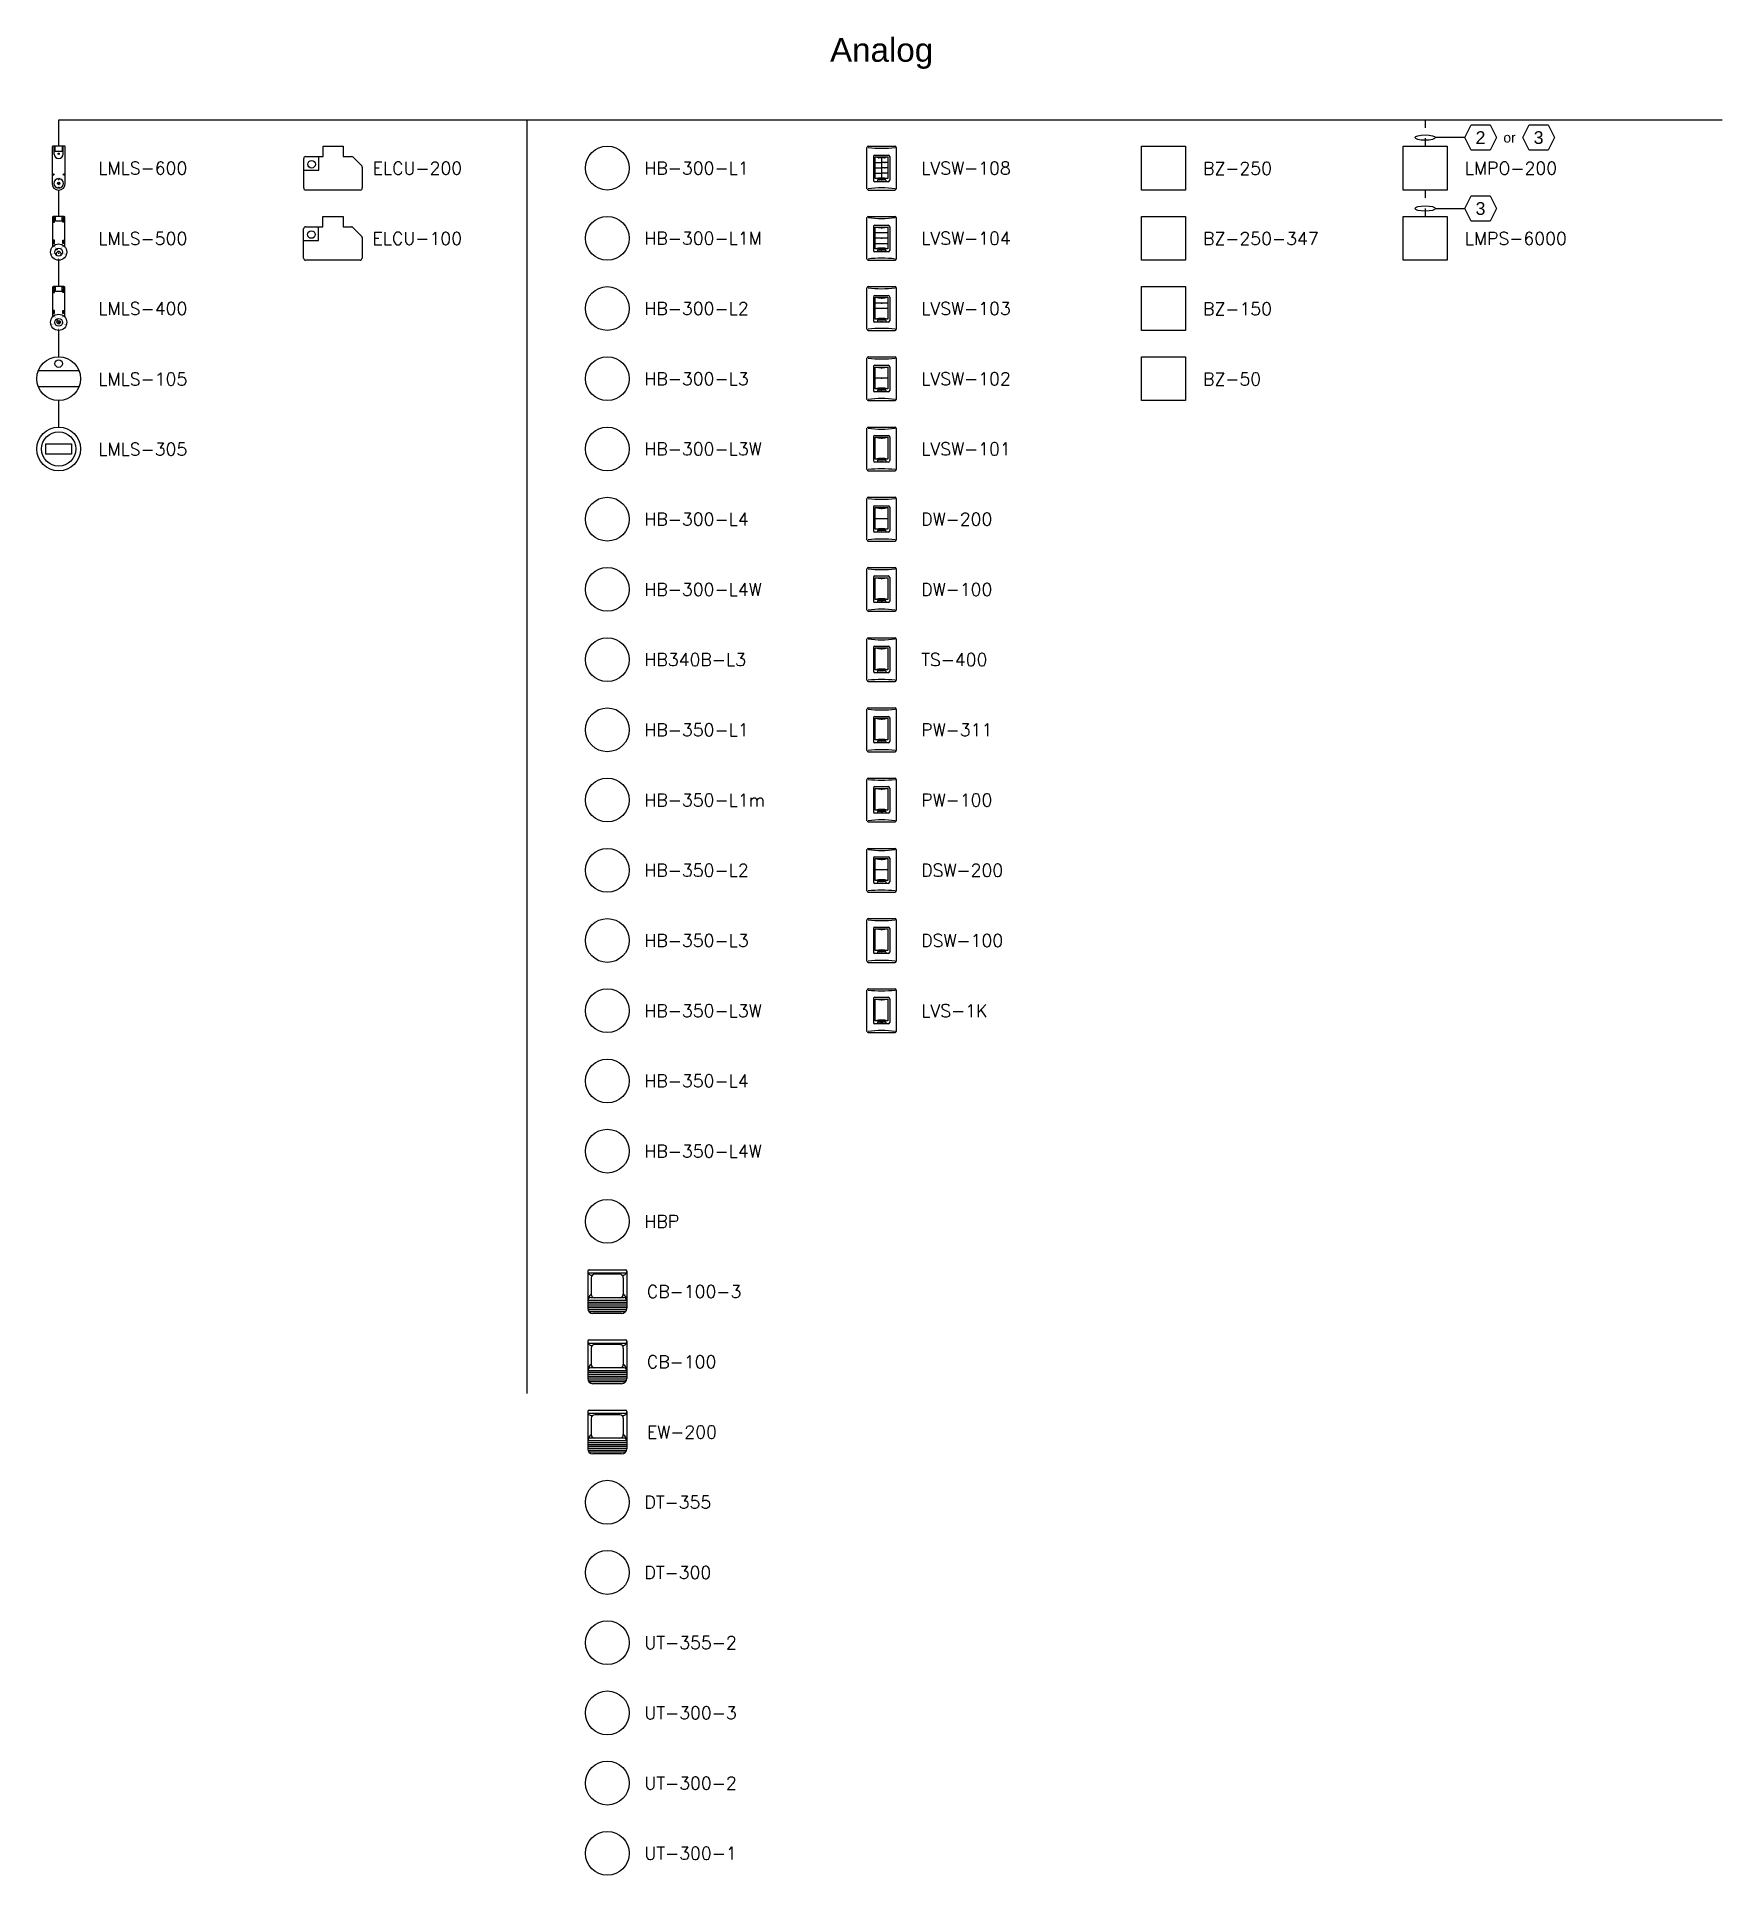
# Model space of a CAD drawing. Header units: inches. Extents: x -179 to 78, y 1 to 666.
# Drawn here: x -86.88 to -54.95, y 177.58 to 212.41 of the extents above; entities that cross this region are included whole.
import ezdxf
from ezdxf.enums import TextEntityAlignment as Align

# ---------------------------------------------------------------- set-up
doc = ezdxf.new("R2010")
doc.units = ezdxf.units.IN
doc.header["$MEASUREMENT"] = 0
doc.linetypes.add('HIDDEN', pattern=[0.375, 0.25, -0.125])
doc.layers.add('Riser', color=7, linetype='Continuous')
doc.styles.add('Arial', font='arial.ttf', dxfattribs={"height": 0.1875})
doc.styles.add('ROMANS', font='ROMANS.shx')
doc.styles.get("Standard").update_dxf_attribs({"font": 'arial.ttf'})

msp = doc.modelspace()

# ---------------------------------------------------------------- texts
at = {"insert": (-70.87243, 212.0908), "char_height": 0.449284, "attachment_point": 5}
msp.add_mtext_dynamic_manual_height_columns('Analog', width=26.7906867, gutter_width=1, heights=[0], dxfattribs=at)

# ---------------------------------------------------------------- blocks, each defined once
blk = doc.blocks.new('ELCU-200')
at = {"linetype": 'Continuous'}
for p, q in [((-0.188, 0.218), (-0.188, 0.415)), ((-0.188, 0.218), (-0.188, 0.415)), ((0.193, 0.415), (0.193, 0.218)), ((0.193, 0.415), (0.193, 0.218)), ((-0.555, -0.345), (-0.555, 0.179)), ((-0.555, -0.345), (-0.555, 0.179)), ((-0.516, 0.218), (-0.188, 0.218)), ((-0.516, 0.218), (-0.188, 0.218)), ((0.193, 0.218), (0.353, 0.218)), ((0.193, 0.218), (0.353, 0.218)), ((0.38, 0.206), (0.544, 0.042)), ((0.38, 0.206), (0.544, 0.042)), ((0.555, 0.015), (0.555, -0.376)), ((0.555, 0.015), (0.555, -0.376)), ((-0.555, -0.376), (-0.555, -0.345)), ((-0.555, -0.376), (-0.555, -0.345)), ((0.516, -0.415), (-0.516, -0.415)), ((0.516, -0.415), (-0.516, -0.415))]:
    blk.add_line(p, q, dxfattribs=at)
for p, q in [((-0.188, 0.415), (0.193, 0.415)), ((-0.269, -0.042), (-0.269, 0.218)), ((-0.269, -0.042), (-0.269, 0.218)), ((-0.555, -0.042), (-0.269, -0.042)), ((-0.555, -0.042), (-0.269, -0.042))]:
    blk.add_line(p, q)
blk.add_circle((-0.406, 0.072), 0.0718)
blk.add_circle((-0.406, 0.072), 0.0718)
for centre, start, end in [((-0.516, 0.179), 90, 180), ((-0.516, 0.179), 90, 180), ((0.353, 0.179), 44.9169, 90), ((0.353, 0.179), 44.9169, 90), ((0.516, 0.015), 0, 44.9169), ((0.516, 0.015), 0, 44.9169), ((-0.516, -0.376), 180, 270), ((-0.516, -0.376), 180, 270), ((0.516, -0.376), 270, 0), ((0.516, -0.376), 270, 0)]:
    blk.add_arc(centre, 0.0391, start, end, dxfattribs=at)
at = {"insert": (0.75, -0.002), "char_height": 0.24, "width": 5.724, "attachment_point": 4, "style": 'ROMANS'}
blk.add_mtext('ELCU-200', dxfattribs=at)
blk = doc.blocks.new('ELCU-100')
at = {"linetype": 'Continuous'}
for p, q in [((-0.188, 0.218), (-0.188, 0.415)), ((-0.188, 0.218), (-0.188, 0.415)), ((0.193, 0.415), (0.193, 0.218)), ((0.193, 0.415), (0.193, 0.218)), ((-0.555, -0.345), (-0.555, 0.179)), ((-0.555, -0.345), (-0.555, 0.179)), ((-0.516, 0.218), (-0.188, 0.218)), ((-0.516, 0.218), (-0.188, 0.218)), ((0.193, 0.218), (0.353, 0.218)), ((0.193, 0.218), (0.353, 0.218)), ((0.38, 0.206), (0.544, 0.042)), ((0.38, 0.206), (0.544, 0.042)), ((0.555, 0.015), (0.555, -0.376)), ((0.555, 0.015), (0.555, -0.376)), ((-0.555, -0.376), (-0.555, -0.345)), ((-0.555, -0.376), (-0.555, -0.345)), ((0.516, -0.415), (-0.516, -0.415)), ((0.516, -0.415), (-0.516, -0.415))]:
    blk.add_line(p, q, dxfattribs=at)
for p, q in [((-0.188, 0.415), (0.193, 0.415)), ((-0.269, -0.042), (-0.269, 0.218)), ((-0.269, -0.042), (-0.269, 0.218)), ((-0.555, -0.042), (-0.269, -0.042)), ((-0.555, -0.042), (-0.269, -0.042))]:
    blk.add_line(p, q)
blk.add_circle((-0.406, 0.072), 0.0718)
blk.add_circle((-0.406, 0.072), 0.0718)
for centre, start, end in [((-0.516, 0.179), 90, 180), ((-0.516, 0.179), 90, 180), ((0.353, 0.179), 44.9169, 90), ((0.353, 0.179), 44.9169, 90), ((0.516, 0.015), 0, 44.9169), ((0.516, 0.015), 0, 44.9169), ((-0.516, -0.376), 180, 270), ((-0.516, -0.376), 180, 270), ((0.516, -0.376), 270, 0), ((0.516, -0.376), 270, 0)]:
    blk.add_arc(centre, 0.0391, start, end, dxfattribs=at)
at = {"insert": (0.75, -0.002), "char_height": 0.24, "width": 5.724, "attachment_point": 4, "style": 'ROMANS'}
blk.add_mtext('ELCU-100', dxfattribs=at)
blk = doc.blocks.new('LMLS-600')
for p, q in [((0, 0.415), (0, 0.915)), ((-0.083, 0.264), (-0.083, 0.415)), ((-0.065, 0.316), (-0.065, 0.415)), ((0.065, 0.415), (0.065, 0.316)), ((0.083, 0.264), (0.083, 0.415)), ((0.065, 0.316), (-0.065, 0.316))]:
    blk.add_line(p, q)
blk.add_lwpolyline([(0.126, -0.289), (0.126, 0.395, 0.414214), (0.106, 0.415), (-0.106, 0.415, 0.414214), (-0.126, 0.395), (-0.126, -0.289)], format="xyb")
for points in [[(-0.007, -0.2), (-0.007, -0.214), (0.007, -0.214), (0.007, -0.2)], [(-0.007, -0.378), (-0.007, -0.364), (0.007, -0.364), (0.007, -0.378)]]:
    blk.add_lwpolyline(points)
for centre, radius in [((0, 0.272), 0.0123), ((-0.098, -0.124), 0.0123), ((0, -0.289), 0.0251), ((0, -0.289), 0.00707), ((0.098, -0.124), 0.0123)]:
    blk.add_circle(centre, radius)
for centre, radius, start, end in [((0, 0.264), 0.0831, 180, 0), ((0, -0.289), 0.126, 180, 360), ((0, -0.289), 0.0895, 94.3188, 265.6812), ((0, -0.289), 0.0895, 274.3188, 85.6812)]:
    blk.add_arc(centre, radius, start, end)
at = {"insert": (0.75, 0), "char_height": 0.24, "width": 5.724, "attachment_point": 4, "style": 'ROMANS'}
blk.add_mtext('LMLS-600', dxfattribs=at)
blk = doc.blocks.new('LMLS-500')
blk.add_line((0, 0.415), (0, 0.915))
at = {"linetype": 'HIDDEN'}
for p, q in [((-0.061, 0.322), (-0.061, 0.415)), ((0.061, 0.415), (0.061, 0.322)), ((0.061, 0.322), (-0.061, 0.322))]:
    blk.add_line(p, q, dxfattribs=at)
for points, format in [([(0.117, -0.16), (0.117, 0.397, 0.414214), (0.099, 0.415), (-0.099, 0.415, 0.414214), (-0.117, 0.397), (-0.117, -0.16)], "xyb"), ([(-0.141, -0.307, 0.00917, 0.00229, 0), (-0.078, -0.286, 0, 0, 0)], "xyseb"), ([(-0.087, -0.14, 0.00917, 0.00229, 0), (-0.048, -0.194, 0, 0, 0)], "xyseb"), ([(0, -0.409, 0.00917, 0.00229, 0), (0, -0.343, 0, 0, 0)], "xyseb"), ([(0.087, -0.14, 0.00917, 0.00229, 0), (0.048, -0.194, 0, 0, 0)], "xyseb"), ([(0.141, -0.307, 0.00917, 0.00229, 0), (0.078, -0.286, 0, 0, 0)], "xyseb")]:
    blk.add_lwpolyline(points, format=format)
for points in [[(-0.101, 0.363), (-0.101, 0.306), (-0.082, 0.306), (-0.082, 0.363)], [(0.101, 0.363), (0.101, 0.306), (0.082, 0.306), (0.082, 0.363)], [(-0.101, -0.038), (-0.101, -0.096), (-0.082, -0.096), (-0.082, -0.038)], [(0.101, -0.038), (0.101, -0.096), (0.082, -0.096), (0.082, -0.038)]]:
    blk.add_lwpolyline(points, close=True)
for centre, radius in [((-0.091, 0.39), 0.0115), ((0.091, 0.39), 0.0115), ((0, -0.261), 0.154), ((0, -0.261), 0.0745), ((-0.034, -0.214), 0.00721), ((0, -0.283), 0.00721)]:
    blk.add_circle(centre, radius)
blk.add_ellipse((0, -0.298), major_axis=(0, 0.0504), ratio=0.920481, start_param=4.183273, end_param=8.383098)
at = {"insert": (0.75, -0.004), "char_height": 0.24, "width": 5.724, "attachment_point": 4, "style": 'ROMANS'}
blk.add_mtext('LMLS-500', dxfattribs=at)
blk = doc.blocks.new('LMLS-400')
blk.add_line((0, 0.415), (0, 0.915))
at = {"linetype": 'HIDDEN'}
for p, q in [((-0.061, 0.322), (-0.061, 0.415)), ((0.061, 0.415), (0.061, 0.322)), ((0.061, 0.322), (-0.061, 0.322))]:
    blk.add_line(p, q, dxfattribs=at)
for points, format in [([(0.117, -0.16), (0.117, 0.397, 0.414214), (0.099, 0.415), (-0.099, 0.415, 0.414214), (-0.117, 0.397), (-0.117, -0.16)], "xyb"), ([(-0.141, -0.307, 0.00917, 0.00229, 0), (-0.078, -0.286, 0, 0, 0)], "xyseb"), ([(-0.087, -0.14, 0.00917, 0.00229, 0), (-0.048, -0.194, 0, 0, 0)], "xyseb"), ([(0, -0.409, 0.00917, 0.00229, 0), (0, -0.343, 0, 0, 0)], "xyseb"), ([(0.087, -0.14, 0.00917, 0.00229, 0), (0.048, -0.194, 0, 0, 0)], "xyseb"), ([(0.141, -0.307, 0.00917, 0.00229, 0), (0.078, -0.286, 0, 0, 0)], "xyseb")]:
    blk.add_lwpolyline(points, format=format)
for points in [[(-0.101, 0.363), (-0.101, 0.306), (-0.082, 0.306), (-0.082, 0.363)], [(0.101, 0.363), (0.101, 0.306), (0.082, 0.306), (0.082, 0.363)], [(-0.101, -0.038), (-0.101, -0.096), (-0.082, -0.096), (-0.082, -0.038)], [(0.101, -0.038), (0.101, -0.096), (0.082, -0.096), (0.082, -0.038)]]:
    blk.add_lwpolyline(points, close=True)
for centre, radius in [((-0.091, 0.39), 0.0115), ((0.091, 0.39), 0.0115), ((0, -0.261), 0.154), ((0, -0.261), 0.0745), ((-0.034, -0.214), 0.00721), ((0, -0.261), 0.035), ((0, -0.261), 0.00721)]:
    blk.add_circle(centre, radius)
at = {"insert": (0.75, 0), "char_height": 0.24, "width": 5.724, "attachment_point": 4, "style": 'ROMANS'}
blk.add_mtext('LMLS-400', dxfattribs=at)
blk = doc.blocks.new('CB-100-3')
for p, q in [((-0.37, 0.388), (-0.37, 0.376)), ((-0.369, 0.373), (-0.369, -0.317)), ((-0.343, 0.415), (0.343, 0.415)), ((0.343, 0.349), (-0.343, 0.349)), ((0.369, 0.373), (0.369, -0.317)), ((0.37, 0.388), (0.37, 0.376)), ((-0.303, 0.261), (-0.303, -0.05)), ((0.238, 0.327), (-0.238, 0.327)), ((0.303, 0.261), (0.303, -0.05)), ((0.369, -0.169), (-0.369, -0.169)), ((0.369, -0.205), (-0.369, -0.205)), ((0.369, -0.24), (-0.369, -0.24)), ((0.369, -0.276), (-0.369, -0.276)), ((0.369, -0.311), (-0.369, -0.311)), ((0.365, -0.347), (-0.365, -0.347)), ((0.315, -0.116), (-0.315, -0.116)), ((0.345, -0.382), (-0.345, -0.382)), ((0.271, -0.415), (-0.271, -0.415))]:
    blk.add_line(p, q)
for centre, radius, start, end in [((-0.343, 0.388), 0.027, 90, 180), ((-0.343, 0.376), 0.027, 180, 270), ((-0.294, 0.386), 0.0762, 189.3383, 280.3118), ((0.294, 0.386), 0.0762, 259.6882, 350.6617), ((0.343, 0.388), 0.027, 0, 90), ((0.343, 0.376), 0.027, 270, 0), ((-0.238, 0.261), 0.0657, 90, 180), ((0.238, 0.261), 0.0657, 0, 90), ((-0.228, -0.17), 0.142, 122.1791, 180.2423), ((-0.315, -0.17), 0.0548, 90, 180), ((-0.271, -0.317), 0.0983, 180, 270), ((-0.238, -0.05), 0.0657, 180, 270), ((0.238, -0.05), 0.0657, 270, 0), ((0.271, -0.317), 0.0983, 270, 0), ((0.228, -0.17), 0.142, 359.7577, 57.8209), ((0.315, -0.17), 0.0548, 0, 90)]:
    blk.add_arc(centre, radius, start, end)
at = {"insert": (0.75, 0), "char_height": 0.24, "width": 5.724, "attachment_point": 4, "style": 'ROMANS'}
blk.add_mtext('CB-100-3', dxfattribs=at)
blk = doc.blocks.new('EW-200')
for p, q in [((-0.37, 0.388), (-0.37, 0.376)), ((-0.369, 0.373), (-0.369, -0.317)), ((-0.343, 0.415), (0.343, 0.415)), ((0.343, 0.349), (-0.343, 0.349)), ((0.369, 0.373), (0.369, -0.317)), ((0.37, 0.388), (0.37, 0.376)), ((-0.303, 0.261), (-0.303, -0.05)), ((0.238, 0.327), (-0.238, 0.327)), ((0.303, 0.261), (0.303, -0.05)), ((0.369, -0.169), (-0.369, -0.169)), ((0.369, -0.205), (-0.369, -0.205)), ((0.369, -0.24), (-0.369, -0.24)), ((0.369, -0.276), (-0.369, -0.276)), ((0.369, -0.311), (-0.369, -0.311)), ((0.365, -0.347), (-0.365, -0.347)), ((0.315, -0.116), (-0.315, -0.116)), ((0.345, -0.382), (-0.345, -0.382)), ((0.271, -0.415), (-0.271, -0.415))]:
    blk.add_line(p, q)
for centre, radius, start, end in [((-0.343, 0.388), 0.027, 90, 180), ((-0.343, 0.376), 0.027, 180, 270), ((-0.294, 0.386), 0.0762, 189.3383, 280.3118), ((0.294, 0.386), 0.0762, 259.6882, 350.6617), ((0.343, 0.388), 0.027, 0, 90), ((0.343, 0.376), 0.027, 270, 0), ((-0.238, 0.261), 0.0657, 90, 180), ((0.238, 0.261), 0.0657, 0, 90), ((-0.228, -0.17), 0.142, 122.1791, 180.2423), ((-0.315, -0.17), 0.0548, 90, 180), ((-0.271, -0.317), 0.0983, 180, 270), ((-0.238, -0.05), 0.0657, 180, 270), ((0.238, -0.05), 0.0657, 270, 0), ((0.271, -0.317), 0.0983, 270, 0), ((0.228, -0.17), 0.142, 359.7577, 57.8209), ((0.315, -0.17), 0.0548, 0, 90)]:
    blk.add_arc(centre, radius, start, end)
at = {"insert": (0.75, 0), "char_height": 0.24, "width": 5.724, "attachment_point": 4, "style": 'ROMANS'}
blk.add_mtext('EW-200', dxfattribs=at)
blk = doc.blocks.new('LVSW-101')
h = blk.add_hatch(color=256)
edge = h.paths.add_edge_path()
edge.add_spline(control_points=[(-0.028, -0.232), (-0.028, -0.233), (-0.028, -0.235), (-0.028, -0.236), (-0.028, -0.236), (-0.028, -0.236), (-0.028, -0.236), (-0.028, -0.236), (-0.028, -0.236), (-0.028, -0.235), (-0.028, -0.234), (-0.027, -0.233), (-0.027, -0.232), (-0.027, -0.232), (-0.025, -0.226), (-0.025, -0.226), (-0.025, -0.226), (-0.023, -0.226), (-0.023, -0.226), (-0.023, -0.226), (-0.027, -0.238), (-0.027, -0.238), (-0.027, -0.238), (-0.03, -0.238), (-0.03, -0.238), (-0.03, -0.238), (-0.03, -0.233), (-0.03, -0.233), (-0.029, -0.232), (-0.029, -0.231), (-0.029, -0.23), (-0.029, -0.23), (-0.029, -0.23), (-0.029, -0.23), (-0.03, -0.231), (-0.03, -0.232), (-0.03, -0.233), (-0.03, -0.233), (-0.032, -0.238), (-0.032, -0.238), (-0.032, -0.238), (-0.035, -0.238), (-0.035, -0.238), (-0.035, -0.238), (-0.034, -0.226), (-0.034, -0.226), (-0.034, -0.226), (-0.032, -0.226), (-0.032, -0.226), (-0.032, -0.226), (-0.033, -0.232), (-0.033, -0.232), (-0.033, -0.233), (-0.033, -0.234), (-0.033, -0.235), (-0.033, -0.236), (-0.033, -0.236), (-0.033, -0.236), (-0.033, -0.236), (-0.033, -0.236), (-0.033, -0.236), (-0.033, -0.235), (-0.032, -0.233), (-0.032, -0.232), (-0.032, -0.232), (-0.029, -0.226), (-0.029, -0.226), (-0.029, -0.226), (-0.028, -0.226), (-0.028, -0.226), (-0.028, -0.226), (-0.028, -0.232), (-0.028, -0.232)], knot_values=[0, 0, 0, 0, 1, 1, 1, 2, 2, 2, 3, 3, 3, 4, 4, 4, 5, 5, 5, 6, 6, 6, 7, 7, 7, 8, 8, 8, 9, 9, 9, 10, 10, 10, 11, 11, 11, 12, 12, 12, 13, 13, 13, 14, 14, 14, 15, 15, 15, 16, 16, 16, 17, 17, 17, 18, 18, 18, 19, 19, 19, 20, 20, 20, 21, 21, 21, 22, 22, 22, 23, 23, 23, 24, 24, 24, 24], degree=3, periodic=0)
h = blk.add_hatch(color=256)
edge = h.paths.add_edge_path()
edge.add_spline(control_points=[(-0.018, -0.238), (-0.018, -0.237), (-0.018, -0.237), (-0.018, -0.236), (-0.018, -0.236), (-0.017, -0.231), (-0.017, -0.231), (-0.017, -0.23), (-0.017, -0.229), (-0.019, -0.229), (-0.022, -0.229), (-0.023, -0.23), (-0.023, -0.232), (-0.023, -0.232), (-0.021, -0.232), (-0.021, -0.232), (-0.021, -0.231), (-0.021, -0.23), (-0.02, -0.23), (-0.019, -0.23), (-0.019, -0.23), (-0.019, -0.231), (-0.019, -0.232), (-0.019, -0.232), (-0.02, -0.232), (-0.022, -0.233), (-0.023, -0.233), (-0.024, -0.235), (-0.024, -0.237), (-0.024, -0.238), (-0.022, -0.238), (-0.021, -0.238), (-0.021, -0.237), (-0.02, -0.237), (-0.02, -0.237), (-0.02, -0.237), (-0.02, -0.237), (-0.02, -0.237), (-0.02, -0.237), (-0.02, -0.238), (-0.02, -0.238), (-0.018, -0.238), (-0.018, -0.238)], knot_values=[0, 0, 0, 0, 1, 1, 1, 2, 2, 2, 3, 3, 3, 4, 4, 4, 5, 5, 5, 6, 6, 6, 7, 7, 7, 8, 8, 8, 9, 9, 9, 10, 10, 10, 11, 11, 11, 12, 12, 12, 13, 13, 13, 14, 14, 14, 14], degree=3, periodic=0)
edge = h.paths.add_edge_path()
edge.add_spline(control_points=[(-0.02, -0.234), (-0.02, -0.235), (-0.02, -0.236), (-0.021, -0.236), (-0.022, -0.236), (-0.022, -0.236), (-0.022, -0.235), (-0.022, -0.235), (-0.022, -0.234), (-0.021, -0.234), (-0.021, -0.234), (-0.02, -0.233), (-0.019, -0.233), (-0.019, -0.233), (-0.02, -0.234), (-0.02, -0.234)], knot_values=[0, 0, 0, 0, 1, 1, 1, 2, 2, 2, 3, 3, 3, 4, 4, 4, 5, 5, 5, 5], degree=3, periodic=0)
h = blk.add_hatch(color=256)
edge = h.paths.add_edge_path()
edge.add_spline(control_points=[(-0.014, -0.238), (-0.015, -0.238), (-0.016, -0.238), (-0.016, -0.236), (-0.016, -0.236), (-0.015, -0.231), (-0.015, -0.231), (-0.015, -0.231), (-0.016, -0.231), (-0.016, -0.231), (-0.016, -0.231), (-0.015, -0.229), (-0.015, -0.229), (-0.015, -0.229), (-0.015, -0.229), (-0.015, -0.229), (-0.015, -0.229), (-0.014, -0.227), (-0.014, -0.227), (-0.014, -0.227), (-0.012, -0.227), (-0.012, -0.227), (-0.012, -0.227), (-0.013, -0.229), (-0.013, -0.229), (-0.013, -0.229), (-0.012, -0.229), (-0.012, -0.229), (-0.012, -0.229), (-0.012, -0.231), (-0.012, -0.231), (-0.012, -0.231), (-0.013, -0.231), (-0.013, -0.231), (-0.013, -0.231), (-0.014, -0.236), (-0.014, -0.236), (-0.014, -0.236), (-0.013, -0.236), (-0.013, -0.236), (-0.013, -0.236), (-0.014, -0.238), (-0.014, -0.238)], knot_values=[0, 0, 0, 0, 1, 1, 1, 2, 2, 2, 3, 3, 3, 4, 4, 4, 5, 5, 5, 6, 6, 6, 7, 7, 7, 8, 8, 8, 9, 9, 9, 10, 10, 10, 11, 11, 11, 12, 12, 12, 13, 13, 13, 14, 14, 14, 14], degree=3, periodic=0)
h = blk.add_hatch(color=256)
edge = h.paths.add_edge_path()
edge.add_spline(control_points=[(-0.009, -0.238), (-0.011, -0.238), (-0.012, -0.238), (-0.012, -0.236), (-0.012, -0.236), (-0.011, -0.231), (-0.011, -0.231), (-0.011, -0.231), (-0.011, -0.231), (-0.011, -0.231), (-0.011, -0.231), (-0.011, -0.229), (-0.011, -0.229), (-0.011, -0.229), (-0.01, -0.229), (-0.01, -0.229), (-0.01, -0.229), (-0.01, -0.227), (-0.01, -0.227), (-0.01, -0.227), (-0.008, -0.227), (-0.008, -0.227), (-0.008, -0.227), (-0.008, -0.229), (-0.008, -0.229), (-0.008, -0.229), (-0.008, -0.229), (-0.008, -0.229), (-0.008, -0.229), (-0.008, -0.231), (-0.008, -0.231), (-0.008, -0.231), (-0.009, -0.231), (-0.009, -0.231), (-0.009, -0.231), (-0.01, -0.236), (-0.01, -0.236), (-0.01, -0.236), (-0.009, -0.236), (-0.009, -0.236), (-0.009, -0.236), (-0.009, -0.238), (-0.009, -0.238)], knot_values=[0, 0, 0, 0, 1, 1, 1, 2, 2, 2, 3, 3, 3, 4, 4, 4, 5, 5, 5, 6, 6, 6, 7, 7, 7, 8, 8, 8, 9, 9, 9, 10, 10, 10, 11, 11, 11, 12, 12, 12, 13, 13, 13, 14, 14, 14, 14], degree=3, periodic=0)
h = blk.add_hatch(color=256)
edge = h.paths.add_edge_path()
edge.add_spline(control_points=[(0, -0.23), (0, -0.229), (0, -0.228), (-0.001, -0.228), (-0.001, -0.228), (-0.002, -0.228), (-0.002, -0.229), (-0.002, -0.23), (-0.002, -0.23), (-0.001, -0.23), (-0.001, -0.231), (0, -0.232), (0.001, -0.232), (0.002, -0.233), (0.002, -0.234), (0.001, -0.235), (0.001, -0.237), (-0.001, -0.238), (-0.003, -0.238), (-0.005, -0.238), (-0.006, -0.237), (-0.006, -0.234), (-0.006, -0.234), (-0.005, -0.234), (-0.005, -0.234), (-0.005, -0.234), (-0.003, -0.234), (-0.003, -0.234), (-0.003, -0.234), (-0.003, -0.234), (-0.003, -0.234), (-0.004, -0.235), (-0.004, -0.236), (-0.002, -0.236), (-0.002, -0.236), (-0.001, -0.236), (-0.001, -0.235), (-0.001, -0.234), (-0.001, -0.234), (-0.001, -0.233), (-0.002, -0.233), (-0.004, -0.232), (-0.004, -0.231), (-0.004, -0.23), (-0.004, -0.23), (-0.004, -0.229), (-0.004, -0.227), (-0.003, -0.226), (0, -0.226), (0.003, -0.226), (0.002, -0.229), (0.002, -0.23), (0.002, -0.23), (0, -0.23), (0, -0.23)], knot_values=[0, 0, 0, 0, 1, 1, 1, 2, 2, 2, 3, 3, 3, 4, 4, 4, 5, 5, 5, 6, 6, 6, 7, 7, 7, 8, 8, 8, 9, 9, 9, 10, 10, 10, 11, 11, 11, 12, 12, 12, 13, 13, 13, 14, 14, 14, 15, 15, 15, 16, 16, 16, 17, 17, 17, 18, 18, 18, 18], degree=3, periodic=0)
h = blk.add_hatch(color=256)
edge = h.paths.add_edge_path(flags=16)
edge.add_spline(control_points=[(0.005, -0.238), (0.004, -0.238), (0.002, -0.238), (0.003, -0.236), (0.003, -0.236), (0.004, -0.231), (0.004, -0.231), (0.004, -0.231), (0.003, -0.231), (0.003, -0.231), (0.003, -0.231), (0.003, -0.229), (0.003, -0.229), (0.003, -0.229), (0.004, -0.229), (0.004, -0.229), (0.004, -0.229), (0.005, -0.227), (0.005, -0.227), (0.005, -0.227), (0.007, -0.227), (0.007, -0.227), (0.007, -0.227), (0.006, -0.229), (0.006, -0.229), (0.006, -0.229), (0.007, -0.229), (0.007, -0.229), (0.007, -0.229), (0.007, -0.231), (0.007, -0.231), (0.007, -0.231), (0.006, -0.231), (0.006, -0.231), (0.006, -0.231), (0.005, -0.236), (0.005, -0.236), (0.005, -0.236), (0.005, -0.236), (0.006, -0.236), (0.006, -0.236), (0.005, -0.238), (0.005, -0.238)], knot_values=[0, 0, 0, 0, 1, 1, 1, 2, 2, 2, 3, 3, 3, 4, 4, 4, 5, 5, 5, 6, 6, 6, 7, 7, 7, 8, 8, 8, 9, 9, 9, 10, 10, 10, 11, 11, 11, 12, 12, 12, 13, 13, 13, 14, 14, 14, 14], degree=3, periodic=0)
h = blk.add_hatch(color=256)
edge = h.paths.add_edge_path(flags=16)
edge.add_spline(control_points=[(0.009, -0.238), (0.012, -0.238), (0.013, -0.237), (0.013, -0.234), (0.014, -0.231), (0.014, -0.229), (0.011, -0.229), (0.008, -0.229), (0.008, -0.231), (0.007, -0.234), (0.007, -0.237), (0.007, -0.238), (0.009, -0.238)], knot_values=[0, 0, 0, 0, 1, 1, 1, 2, 2, 2, 3, 3, 3, 4, 4, 4, 4], degree=3, periodic=0)
edge = h.paths.add_edge_path(flags=16)
edge.add_spline(control_points=[(0.009, -0.232), (0.01, -0.231), (0.01, -0.23), (0.011, -0.23), (0.012, -0.23), (0.012, -0.231), (0.012, -0.232), (0.012, -0.232), (0.011, -0.235), (0.011, -0.235), (0.011, -0.236), (0.011, -0.236), (0.01, -0.236), (0.009, -0.236), (0.009, -0.236), (0.009, -0.235), (0.009, -0.235), (0.009, -0.232), (0.009, -0.232)], knot_values=[0, 0, 0, 0, 1, 1, 1, 2, 2, 2, 3, 3, 3, 4, 4, 4, 5, 5, 5, 6, 6, 6, 6], degree=3, periodic=0)
h = blk.add_hatch(color=256)
edge = h.paths.add_edge_path(flags=16)
edge.add_spline(control_points=[(0.018, -0.229), (0.018, -0.229), (0.016, -0.229), (0.016, -0.229), (0.016, -0.229), (0.013, -0.241), (0.013, -0.241), (0.013, -0.241), (0.015, -0.241), (0.015, -0.241), (0.015, -0.241), (0.016, -0.237), (0.016, -0.237), (0.016, -0.237), (0.016, -0.237), (0.016, -0.237), (0.016, -0.238), (0.017, -0.238), (0.018, -0.238), (0.019, -0.238), (0.02, -0.236), (0.02, -0.235), (0.02, -0.235), (0.021, -0.232), (0.021, -0.232), (0.021, -0.23), (0.021, -0.229), (0.019, -0.229), (0.019, -0.229), (0.018, -0.229), (0.018, -0.23), (0.018, -0.23), (0.017, -0.23), (0.017, -0.23), (0.017, -0.23), (0.018, -0.229), (0.018, -0.229)], knot_values=[0, 0, 0, 0, 1, 1, 1, 2, 2, 2, 3, 3, 3, 4, 4, 4, 5, 5, 5, 6, 6, 6, 7, 7, 7, 8, 8, 8, 9, 9, 9, 10, 10, 10, 11, 11, 11, 12, 12, 12, 12], degree=3, periodic=0)
edge = h.paths.add_edge_path(flags=16)
edge.add_spline(control_points=[(0.017, -0.232), (0.017, -0.232), (0.017, -0.23), (0.018, -0.23), (0.019, -0.23), (0.019, -0.231), (0.019, -0.232), (0.019, -0.232), (0.018, -0.235), (0.018, -0.235), (0.018, -0.236), (0.018, -0.236), (0.017, -0.236), (0.016, -0.236), (0.016, -0.236), (0.016, -0.235), (0.016, -0.235), (0.017, -0.232), (0.017, -0.232)], knot_values=[0, 0, 0, 0, 1, 1, 1, 2, 2, 2, 3, 3, 3, 4, 4, 4, 5, 5, 5, 6, 6, 6, 6], degree=3, periodic=0)
h = blk.add_hatch(color=256)
edge = h.paths.add_edge_path(flags=16)
edge.add_spline(control_points=[(0.025, -0.229), (0.025, -0.229), (0.023, -0.229), (0.023, -0.229), (0.023, -0.229), (0.021, -0.241), (0.021, -0.241), (0.021, -0.241), (0.023, -0.241), (0.023, -0.241), (0.023, -0.241), (0.023, -0.237), (0.023, -0.237), (0.023, -0.237), (0.023, -0.237), (0.023, -0.237), (0.024, -0.238), (0.024, -0.238), (0.025, -0.238), (0.027, -0.238), (0.027, -0.236), (0.028, -0.235), (0.028, -0.235), (0.028, -0.232), (0.028, -0.232), (0.029, -0.23), (0.028, -0.229), (0.027, -0.229), (0.026, -0.229), (0.026, -0.229), (0.025, -0.23), (0.025, -0.23), (0.025, -0.23), (0.025, -0.23), (0.025, -0.23), (0.025, -0.229), (0.025, -0.229)], knot_values=[0, 0, 0, 0, 1, 1, 1, 2, 2, 2, 3, 3, 3, 4, 4, 4, 5, 5, 5, 6, 6, 6, 7, 7, 7, 8, 8, 8, 9, 9, 9, 10, 10, 10, 11, 11, 11, 12, 12, 12, 12], degree=3, periodic=0)
edge = h.paths.add_edge_path(flags=16)
edge.add_spline(control_points=[(0.024, -0.232), (0.025, -0.232), (0.025, -0.23), (0.026, -0.23), (0.027, -0.23), (0.026, -0.231), (0.026, -0.232), (0.026, -0.232), (0.026, -0.235), (0.026, -0.235), (0.026, -0.236), (0.025, -0.236), (0.025, -0.236), (0.024, -0.236), (0.024, -0.236), (0.024, -0.235), (0.024, -0.235), (0.024, -0.232), (0.024, -0.232)], knot_values=[0, 0, 0, 0, 1, 1, 1, 2, 2, 2, 3, 3, 3, 4, 4, 4, 5, 5, 5, 6, 6, 6, 6], degree=3, periodic=0)
h = blk.add_hatch(color=256)
edge = h.paths.add_edge_path(flags=16)
edge.add_spline(control_points=[(0.03, -0.234), (0.029, -0.237), (0.03, -0.238), (0.032, -0.238), (0.034, -0.238), (0.035, -0.237), (0.035, -0.235), (0.035, -0.235), (0.033, -0.235), (0.033, -0.235), (0.033, -0.236), (0.033, -0.236), (0.032, -0.236), (0.031, -0.236), (0.031, -0.236), (0.031, -0.235), (0.031, -0.235), (0.032, -0.234), (0.032, -0.234), (0.032, -0.234), (0.036, -0.234), (0.036, -0.234), (0.036, -0.234), (0.036, -0.233), (0.036, -0.233), (0.036, -0.23), (0.036, -0.229), (0.034, -0.229), (0.032, -0.229), (0.03, -0.23), (0.03, -0.232), (0.03, -0.232), (0.03, -0.234), (0.03, -0.234)], knot_values=[0, 0, 0, 0, 1, 1, 1, 2, 2, 2, 3, 3, 3, 4, 4, 4, 5, 5, 5, 6, 6, 6, 7, 7, 7, 8, 8, 8, 9, 9, 9, 10, 10, 10, 11, 11, 11, 11], degree=3, periodic=0)
edge = h.paths.add_edge_path()
edge.add_spline(control_points=[(0.032, -0.232), (0.032, -0.232), (0.032, -0.232), (0.032, -0.232), (0.032, -0.231), (0.032, -0.23), (0.033, -0.23), (0.034, -0.23), (0.034, -0.231), (0.034, -0.232), (0.034, -0.232), (0.034, -0.232), (0.034, -0.232), (0.034, -0.232), (0.032, -0.232), (0.032, -0.232)], knot_values=[0, 0, 0, 0, 1, 1, 1, 2, 2, 2, 3, 3, 3, 4, 4, 4, 5, 5, 5, 5], degree=3, periodic=0)
h = blk.add_hatch(color=256)
edge = h.paths.add_edge_path()
edge.add_spline(control_points=[(0.04, -0.231), (0.04, -0.231), (0.04, -0.231), (0.04, -0.231), (0.04, -0.23), (0.041, -0.23), (0.041, -0.229), (0.042, -0.229), (0.042, -0.229), (0.042, -0.229), (0.042, -0.229), (0.042, -0.231), (0.042, -0.231), (0.041, -0.231), (0.04, -0.231), (0.039, -0.233), (0.039, -0.233), (0.038, -0.238), (0.038, -0.238), (0.038, -0.238), (0.036, -0.238), (0.036, -0.238), (0.036, -0.238), (0.038, -0.229), (0.038, -0.229), (0.038, -0.229), (0.04, -0.229), (0.04, -0.229), (0.04, -0.229), (0.04, -0.231), (0.04, -0.231)], knot_values=[0, 0, 0, 0, 1, 1, 1, 2, 2, 2, 3, 3, 3, 4, 4, 4, 5, 5, 5, 6, 6, 6, 7, 7, 7, 8, 8, 8, 9, 9, 9, 10, 10, 10, 10], degree=3, periodic=0)
for p, q in [((-0.277, -0.392), (-0.277, 0.392)), ((-0.254, 0.415), (0.254, 0.415)), ((0.277, 0.392), (0.277, -0.392)), ((-0.154, 0.227), (-0.154, -0.221)), ((-0.154, 0.227), (-0.154, -0.221)), ((-0.126, 0.255), (0.126, 0.255)), ((-0.126, 0.255), (0.126, 0.255)), ((-0.12, -0.191), (-0.12, 0.221)), ((-0.12, 0.221), (0.12, 0.221)), ((-0.008, 0.207), (-0.008, 0.205)), ((0.008, 0.207), (0.008, 0.205)), ((0.12, 0.221), (0.12, -0.191)), ((0.154, 0.227), (0.154, -0.221)), ((0.154, 0.227), (0.154, -0.221)), ((0.126, -0.249), (-0.126, -0.249)), ((0.126, -0.249), (-0.126, -0.249)), ((0.12, -0.191), (-0.12, -0.191)), ((-0.08, -0.22), (-0.08, -0.249)), ((0.074, -0.214), (-0.074, -0.214)), ((0.08, -0.22), (0.08, -0.249)), ((-0.254, -0.415), (0.254, -0.415))]:
    blk.add_line(p, q)
for centre, radius, start, end in [((-0.254, 0.392), 0.0227, 90, 180), ((0, 2.394), 2.018, 262.7571, 277.2429), ((0.254, 0.392), 0.0227, 0, 90), ((-0.126, 0.227), 0.0279, 90, 180), ((-0.126, 0.227), 0.0279, 90, 180), ((0, 0.727), 0.519, 256.6482, 283.3518), ((0, 0.218), 0.0151, 238.6629, 301.3371), ((0.126, 0.227), 0.0279, 0, 90), ((0.126, 0.227), 0.0279, 0, 90), ((-0.126, -0.221), 0.0279, 180, 270), ((-0.126, -0.221), 0.0279, 180, 270), ((0, -0.697), 0.519, 76.6482, 103.3518), ((-0.074, -0.22), 0.00564, 90, 180), ((0.074, -0.22), 0.00564, 0, 90), ((0.126, -0.221), 0.0279, 270, 0), ((0.126, -0.221), 0.0279, 270, 0), ((-0.254, -0.392), 0.0227, 180, 270), ((0, -2.394), 2.018, 82.7571, 97.2429), ((0.254, -0.392), 0.0227, 270, 0)]:
    blk.add_arc(centre, radius, start, end)
at = {"insert": (0.75, 0), "char_height": 0.24, "width": 5.724, "attachment_point": 4, "style": 'ROMANS'}
blk.add_mtext('LVSW-101', dxfattribs=at)
blk = doc.blocks.new('LVSW-102')
h = blk.add_hatch(color=256)
edge = h.paths.add_edge_path()
edge.add_spline(control_points=[(-0.028, -0.232), (-0.028, -0.233), (-0.028, -0.235), (-0.028, -0.236), (-0.028, -0.236), (-0.028, -0.236), (-0.028, -0.236), (-0.028, -0.236), (-0.028, -0.236), (-0.028, -0.235), (-0.028, -0.234), (-0.027, -0.233), (-0.027, -0.232), (-0.027, -0.232), (-0.025, -0.226), (-0.025, -0.226), (-0.025, -0.226), (-0.023, -0.226), (-0.023, -0.226), (-0.023, -0.226), (-0.027, -0.238), (-0.027, -0.238), (-0.027, -0.238), (-0.03, -0.238), (-0.03, -0.238), (-0.03, -0.238), (-0.03, -0.233), (-0.03, -0.233), (-0.029, -0.232), (-0.029, -0.231), (-0.029, -0.23), (-0.029, -0.23), (-0.029, -0.23), (-0.029, -0.23), (-0.03, -0.231), (-0.03, -0.232), (-0.03, -0.233), (-0.03, -0.233), (-0.032, -0.238), (-0.032, -0.238), (-0.032, -0.238), (-0.035, -0.238), (-0.035, -0.238), (-0.035, -0.238), (-0.034, -0.226), (-0.034, -0.226), (-0.034, -0.226), (-0.032, -0.226), (-0.032, -0.226), (-0.032, -0.226), (-0.033, -0.232), (-0.033, -0.232), (-0.033, -0.233), (-0.033, -0.234), (-0.033, -0.235), (-0.033, -0.236), (-0.033, -0.236), (-0.033, -0.236), (-0.033, -0.236), (-0.033, -0.236), (-0.033, -0.236), (-0.033, -0.235), (-0.032, -0.233), (-0.032, -0.232), (-0.032, -0.232), (-0.029, -0.226), (-0.029, -0.226), (-0.029, -0.226), (-0.028, -0.226), (-0.028, -0.226), (-0.028, -0.226), (-0.028, -0.232), (-0.028, -0.232)], knot_values=[0, 0, 0, 0, 1, 1, 1, 2, 2, 2, 3, 3, 3, 4, 4, 4, 5, 5, 5, 6, 6, 6, 7, 7, 7, 8, 8, 8, 9, 9, 9, 10, 10, 10, 11, 11, 11, 12, 12, 12, 13, 13, 13, 14, 14, 14, 15, 15, 15, 16, 16, 16, 17, 17, 17, 18, 18, 18, 19, 19, 19, 20, 20, 20, 21, 21, 21, 22, 22, 22, 23, 23, 23, 24, 24, 24, 24], degree=3, periodic=0)
h = blk.add_hatch(color=256)
edge = h.paths.add_edge_path()
edge.add_spline(control_points=[(-0.018, -0.238), (-0.018, -0.237), (-0.018, -0.237), (-0.018, -0.236), (-0.018, -0.236), (-0.017, -0.231), (-0.017, -0.231), (-0.017, -0.23), (-0.017, -0.229), (-0.019, -0.229), (-0.022, -0.229), (-0.023, -0.23), (-0.023, -0.232), (-0.023, -0.232), (-0.021, -0.232), (-0.021, -0.232), (-0.021, -0.231), (-0.021, -0.23), (-0.02, -0.23), (-0.019, -0.23), (-0.019, -0.23), (-0.019, -0.231), (-0.019, -0.232), (-0.019, -0.232), (-0.02, -0.232), (-0.022, -0.233), (-0.023, -0.233), (-0.024, -0.235), (-0.024, -0.237), (-0.024, -0.238), (-0.022, -0.238), (-0.021, -0.238), (-0.021, -0.237), (-0.02, -0.237), (-0.02, -0.237), (-0.02, -0.237), (-0.02, -0.237), (-0.02, -0.237), (-0.02, -0.237), (-0.02, -0.238), (-0.02, -0.238), (-0.018, -0.238), (-0.018, -0.238)], knot_values=[0, 0, 0, 0, 1, 1, 1, 2, 2, 2, 3, 3, 3, 4, 4, 4, 5, 5, 5, 6, 6, 6, 7, 7, 7, 8, 8, 8, 9, 9, 9, 10, 10, 10, 11, 11, 11, 12, 12, 12, 13, 13, 13, 14, 14, 14, 14], degree=3, periodic=0)
edge = h.paths.add_edge_path()
edge.add_spline(control_points=[(-0.02, -0.234), (-0.02, -0.235), (-0.02, -0.236), (-0.021, -0.236), (-0.022, -0.236), (-0.022, -0.236), (-0.022, -0.235), (-0.022, -0.235), (-0.022, -0.234), (-0.021, -0.234), (-0.021, -0.234), (-0.02, -0.233), (-0.019, -0.233), (-0.019, -0.233), (-0.02, -0.234), (-0.02, -0.234)], knot_values=[0, 0, 0, 0, 1, 1, 1, 2, 2, 2, 3, 3, 3, 4, 4, 4, 5, 5, 5, 5], degree=3, periodic=0)
h = blk.add_hatch(color=256)
edge = h.paths.add_edge_path()
edge.add_spline(control_points=[(-0.014, -0.238), (-0.015, -0.238), (-0.016, -0.238), (-0.016, -0.236), (-0.016, -0.236), (-0.015, -0.231), (-0.015, -0.231), (-0.015, -0.231), (-0.016, -0.231), (-0.016, -0.231), (-0.016, -0.231), (-0.015, -0.229), (-0.015, -0.229), (-0.015, -0.229), (-0.015, -0.229), (-0.015, -0.229), (-0.015, -0.229), (-0.014, -0.227), (-0.014, -0.227), (-0.014, -0.227), (-0.012, -0.227), (-0.012, -0.227), (-0.012, -0.227), (-0.013, -0.229), (-0.013, -0.229), (-0.013, -0.229), (-0.012, -0.229), (-0.012, -0.229), (-0.012, -0.229), (-0.012, -0.231), (-0.012, -0.231), (-0.012, -0.231), (-0.013, -0.231), (-0.013, -0.231), (-0.013, -0.231), (-0.014, -0.236), (-0.014, -0.236), (-0.014, -0.236), (-0.013, -0.236), (-0.013, -0.236), (-0.013, -0.236), (-0.014, -0.238), (-0.014, -0.238)], knot_values=[0, 0, 0, 0, 1, 1, 1, 2, 2, 2, 3, 3, 3, 4, 4, 4, 5, 5, 5, 6, 6, 6, 7, 7, 7, 8, 8, 8, 9, 9, 9, 10, 10, 10, 11, 11, 11, 12, 12, 12, 13, 13, 13, 14, 14, 14, 14], degree=3, periodic=0)
h = blk.add_hatch(color=256)
edge = h.paths.add_edge_path()
edge.add_spline(control_points=[(-0.009, -0.238), (-0.011, -0.238), (-0.012, -0.238), (-0.012, -0.236), (-0.012, -0.236), (-0.011, -0.231), (-0.011, -0.231), (-0.011, -0.231), (-0.011, -0.231), (-0.011, -0.231), (-0.011, -0.231), (-0.011, -0.229), (-0.011, -0.229), (-0.011, -0.229), (-0.01, -0.229), (-0.01, -0.229), (-0.01, -0.229), (-0.01, -0.227), (-0.01, -0.227), (-0.01, -0.227), (-0.008, -0.227), (-0.008, -0.227), (-0.008, -0.227), (-0.008, -0.229), (-0.008, -0.229), (-0.008, -0.229), (-0.008, -0.229), (-0.008, -0.229), (-0.008, -0.229), (-0.008, -0.231), (-0.008, -0.231), (-0.008, -0.231), (-0.009, -0.231), (-0.009, -0.231), (-0.009, -0.231), (-0.01, -0.236), (-0.01, -0.236), (-0.01, -0.236), (-0.009, -0.236), (-0.009, -0.236), (-0.009, -0.236), (-0.009, -0.238), (-0.009, -0.238)], knot_values=[0, 0, 0, 0, 1, 1, 1, 2, 2, 2, 3, 3, 3, 4, 4, 4, 5, 5, 5, 6, 6, 6, 7, 7, 7, 8, 8, 8, 9, 9, 9, 10, 10, 10, 11, 11, 11, 12, 12, 12, 13, 13, 13, 14, 14, 14, 14], degree=3, periodic=0)
h = blk.add_hatch(color=256)
edge = h.paths.add_edge_path()
edge.add_spline(control_points=[(0, -0.23), (0, -0.229), (0, -0.228), (-0.001, -0.228), (-0.001, -0.228), (-0.002, -0.228), (-0.002, -0.229), (-0.002, -0.23), (-0.002, -0.23), (-0.001, -0.23), (-0.001, -0.231), (0, -0.232), (0.001, -0.232), (0.002, -0.233), (0.002, -0.234), (0.001, -0.235), (0.001, -0.237), (-0.001, -0.238), (-0.003, -0.238), (-0.005, -0.238), (-0.006, -0.237), (-0.006, -0.234), (-0.006, -0.234), (-0.005, -0.234), (-0.005, -0.234), (-0.005, -0.234), (-0.003, -0.234), (-0.003, -0.234), (-0.003, -0.234), (-0.003, -0.234), (-0.003, -0.234), (-0.004, -0.235), (-0.004, -0.236), (-0.002, -0.236), (-0.002, -0.236), (-0.001, -0.236), (-0.001, -0.235), (-0.001, -0.234), (-0.001, -0.234), (-0.001, -0.233), (-0.002, -0.233), (-0.004, -0.232), (-0.004, -0.231), (-0.004, -0.23), (-0.004, -0.23), (-0.004, -0.229), (-0.004, -0.227), (-0.003, -0.226), (0, -0.226), (0.003, -0.226), (0.002, -0.229), (0.002, -0.23), (0.002, -0.23), (0, -0.23), (0, -0.23)], knot_values=[0, 0, 0, 0, 1, 1, 1, 2, 2, 2, 3, 3, 3, 4, 4, 4, 5, 5, 5, 6, 6, 6, 7, 7, 7, 8, 8, 8, 9, 9, 9, 10, 10, 10, 11, 11, 11, 12, 12, 12, 13, 13, 13, 14, 14, 14, 15, 15, 15, 16, 16, 16, 17, 17, 17, 18, 18, 18, 18], degree=3, periodic=0)
h = blk.add_hatch(color=256)
edge = h.paths.add_edge_path(flags=16)
edge.add_spline(control_points=[(0.005, -0.238), (0.004, -0.238), (0.002, -0.238), (0.003, -0.236), (0.003, -0.236), (0.004, -0.231), (0.004, -0.231), (0.004, -0.231), (0.003, -0.231), (0.003, -0.231), (0.003, -0.231), (0.003, -0.229), (0.003, -0.229), (0.003, -0.229), (0.004, -0.229), (0.004, -0.229), (0.004, -0.229), (0.005, -0.227), (0.005, -0.227), (0.005, -0.227), (0.007, -0.227), (0.007, -0.227), (0.007, -0.227), (0.006, -0.229), (0.006, -0.229), (0.006, -0.229), (0.007, -0.229), (0.007, -0.229), (0.007, -0.229), (0.007, -0.231), (0.007, -0.231), (0.007, -0.231), (0.006, -0.231), (0.006, -0.231), (0.006, -0.231), (0.005, -0.236), (0.005, -0.236), (0.005, -0.236), (0.005, -0.236), (0.006, -0.236), (0.006, -0.236), (0.005, -0.238), (0.005, -0.238)], knot_values=[0, 0, 0, 0, 1, 1, 1, 2, 2, 2, 3, 3, 3, 4, 4, 4, 5, 5, 5, 6, 6, 6, 7, 7, 7, 8, 8, 8, 9, 9, 9, 10, 10, 10, 11, 11, 11, 12, 12, 12, 13, 13, 13, 14, 14, 14, 14], degree=3, periodic=0)
h = blk.add_hatch(color=256)
edge = h.paths.add_edge_path(flags=16)
edge.add_spline(control_points=[(0.009, -0.238), (0.012, -0.238), (0.013, -0.237), (0.013, -0.234), (0.014, -0.231), (0.014, -0.229), (0.011, -0.229), (0.008, -0.229), (0.008, -0.231), (0.007, -0.234), (0.007, -0.237), (0.007, -0.238), (0.009, -0.238)], knot_values=[0, 0, 0, 0, 1, 1, 1, 2, 2, 2, 3, 3, 3, 4, 4, 4, 4], degree=3, periodic=0)
edge = h.paths.add_edge_path(flags=16)
edge.add_spline(control_points=[(0.009, -0.232), (0.01, -0.231), (0.01, -0.23), (0.011, -0.23), (0.012, -0.23), (0.012, -0.231), (0.012, -0.232), (0.012, -0.232), (0.011, -0.235), (0.011, -0.235), (0.011, -0.236), (0.011, -0.236), (0.01, -0.236), (0.009, -0.236), (0.009, -0.236), (0.009, -0.235), (0.009, -0.235), (0.009, -0.232), (0.009, -0.232)], knot_values=[0, 0, 0, 0, 1, 1, 1, 2, 2, 2, 3, 3, 3, 4, 4, 4, 5, 5, 5, 6, 6, 6, 6], degree=3, periodic=0)
h = blk.add_hatch(color=256)
edge = h.paths.add_edge_path(flags=16)
edge.add_spline(control_points=[(0.018, -0.229), (0.018, -0.229), (0.016, -0.229), (0.016, -0.229), (0.016, -0.229), (0.013, -0.241), (0.013, -0.241), (0.013, -0.241), (0.015, -0.241), (0.015, -0.241), (0.015, -0.241), (0.016, -0.237), (0.016, -0.237), (0.016, -0.237), (0.016, -0.237), (0.016, -0.237), (0.016, -0.238), (0.017, -0.238), (0.018, -0.238), (0.019, -0.238), (0.02, -0.236), (0.02, -0.235), (0.02, -0.235), (0.021, -0.232), (0.021, -0.232), (0.021, -0.23), (0.021, -0.229), (0.019, -0.229), (0.019, -0.229), (0.018, -0.229), (0.018, -0.23), (0.018, -0.23), (0.017, -0.23), (0.017, -0.23), (0.017, -0.23), (0.018, -0.229), (0.018, -0.229)], knot_values=[0, 0, 0, 0, 1, 1, 1, 2, 2, 2, 3, 3, 3, 4, 4, 4, 5, 5, 5, 6, 6, 6, 7, 7, 7, 8, 8, 8, 9, 9, 9, 10, 10, 10, 11, 11, 11, 12, 12, 12, 12], degree=3, periodic=0)
edge = h.paths.add_edge_path(flags=16)
edge.add_spline(control_points=[(0.017, -0.232), (0.017, -0.232), (0.017, -0.23), (0.018, -0.23), (0.019, -0.23), (0.019, -0.231), (0.019, -0.232), (0.019, -0.232), (0.018, -0.235), (0.018, -0.235), (0.018, -0.236), (0.018, -0.236), (0.017, -0.236), (0.016, -0.236), (0.016, -0.236), (0.016, -0.235), (0.016, -0.235), (0.017, -0.232), (0.017, -0.232)], knot_values=[0, 0, 0, 0, 1, 1, 1, 2, 2, 2, 3, 3, 3, 4, 4, 4, 5, 5, 5, 6, 6, 6, 6], degree=3, periodic=0)
h = blk.add_hatch(color=256)
edge = h.paths.add_edge_path(flags=16)
edge.add_spline(control_points=[(0.025, -0.229), (0.025, -0.229), (0.023, -0.229), (0.023, -0.229), (0.023, -0.229), (0.021, -0.241), (0.021, -0.241), (0.021, -0.241), (0.023, -0.241), (0.023, -0.241), (0.023, -0.241), (0.023, -0.237), (0.023, -0.237), (0.023, -0.237), (0.023, -0.237), (0.023, -0.237), (0.024, -0.238), (0.024, -0.238), (0.025, -0.238), (0.027, -0.238), (0.027, -0.236), (0.028, -0.235), (0.028, -0.235), (0.028, -0.232), (0.028, -0.232), (0.029, -0.23), (0.028, -0.229), (0.027, -0.229), (0.026, -0.229), (0.026, -0.229), (0.025, -0.23), (0.025, -0.23), (0.025, -0.23), (0.025, -0.23), (0.025, -0.23), (0.025, -0.229), (0.025, -0.229)], knot_values=[0, 0, 0, 0, 1, 1, 1, 2, 2, 2, 3, 3, 3, 4, 4, 4, 5, 5, 5, 6, 6, 6, 7, 7, 7, 8, 8, 8, 9, 9, 9, 10, 10, 10, 11, 11, 11, 12, 12, 12, 12], degree=3, periodic=0)
edge = h.paths.add_edge_path(flags=16)
edge.add_spline(control_points=[(0.024, -0.232), (0.025, -0.232), (0.025, -0.23), (0.026, -0.23), (0.027, -0.23), (0.026, -0.231), (0.026, -0.232), (0.026, -0.232), (0.026, -0.235), (0.026, -0.235), (0.026, -0.236), (0.025, -0.236), (0.025, -0.236), (0.024, -0.236), (0.024, -0.236), (0.024, -0.235), (0.024, -0.235), (0.024, -0.232), (0.024, -0.232)], knot_values=[0, 0, 0, 0, 1, 1, 1, 2, 2, 2, 3, 3, 3, 4, 4, 4, 5, 5, 5, 6, 6, 6, 6], degree=3, periodic=0)
h = blk.add_hatch(color=256)
edge = h.paths.add_edge_path(flags=16)
edge.add_spline(control_points=[(0.03, -0.234), (0.029, -0.237), (0.03, -0.238), (0.032, -0.238), (0.034, -0.238), (0.035, -0.237), (0.035, -0.235), (0.035, -0.235), (0.033, -0.235), (0.033, -0.235), (0.033, -0.236), (0.033, -0.236), (0.032, -0.236), (0.031, -0.236), (0.031, -0.236), (0.031, -0.235), (0.031, -0.235), (0.032, -0.234), (0.032, -0.234), (0.032, -0.234), (0.036, -0.234), (0.036, -0.234), (0.036, -0.234), (0.036, -0.233), (0.036, -0.233), (0.036, -0.23), (0.036, -0.229), (0.034, -0.229), (0.032, -0.229), (0.03, -0.23), (0.03, -0.232), (0.03, -0.232), (0.03, -0.234), (0.03, -0.234)], knot_values=[0, 0, 0, 0, 1, 1, 1, 2, 2, 2, 3, 3, 3, 4, 4, 4, 5, 5, 5, 6, 6, 6, 7, 7, 7, 8, 8, 8, 9, 9, 9, 10, 10, 10, 11, 11, 11, 11], degree=3, periodic=0)
edge = h.paths.add_edge_path()
edge.add_spline(control_points=[(0.032, -0.232), (0.032, -0.232), (0.032, -0.232), (0.032, -0.232), (0.032, -0.231), (0.032, -0.23), (0.033, -0.23), (0.034, -0.23), (0.034, -0.231), (0.034, -0.232), (0.034, -0.232), (0.034, -0.232), (0.034, -0.232), (0.034, -0.232), (0.032, -0.232), (0.032, -0.232)], knot_values=[0, 0, 0, 0, 1, 1, 1, 2, 2, 2, 3, 3, 3, 4, 4, 4, 5, 5, 5, 5], degree=3, periodic=0)
h = blk.add_hatch(color=256)
edge = h.paths.add_edge_path()
edge.add_spline(control_points=[(0.04, -0.231), (0.04, -0.231), (0.04, -0.231), (0.04, -0.231), (0.04, -0.23), (0.041, -0.23), (0.041, -0.229), (0.042, -0.229), (0.042, -0.229), (0.042, -0.229), (0.042, -0.229), (0.042, -0.231), (0.042, -0.231), (0.041, -0.231), (0.04, -0.231), (0.039, -0.233), (0.039, -0.233), (0.038, -0.238), (0.038, -0.238), (0.038, -0.238), (0.036, -0.238), (0.036, -0.238), (0.036, -0.238), (0.038, -0.229), (0.038, -0.229), (0.038, -0.229), (0.04, -0.229), (0.04, -0.229), (0.04, -0.229), (0.04, -0.231), (0.04, -0.231)], knot_values=[0, 0, 0, 0, 1, 1, 1, 2, 2, 2, 3, 3, 3, 4, 4, 4, 5, 5, 5, 6, 6, 6, 7, 7, 7, 8, 8, 8, 9, 9, 9, 10, 10, 10, 10], degree=3, periodic=0)
for p, q in [((-0.277, -0.392), (-0.277, 0.392)), ((-0.254, 0.415), (0.254, 0.415)), ((0.277, 0.392), (0.277, -0.392)), ((-0.154, 0.227), (-0.154, -0.221)), ((-0.154, 0.227), (-0.154, -0.221)), ((-0.126, 0.255), (0.126, 0.255)), ((-0.126, 0.255), (0.126, 0.255)), ((-0.12, -0.191), (-0.12, 0.221)), ((-0.12, 0.221), (0.12, 0.221)), ((-0.12, 0.015), (0.12, 0.015)), ((-0.008, 0.207), (-0.008, 0.205)), ((-0.008, 0.015), (-0.008, 0.012)), ((0.008, 0.207), (0.008, 0.205)), ((0.008, 0.015), (0.008, 0.012)), ((0.12, 0.221), (0.12, -0.191)), ((0.154, 0.227), (0.154, -0.221)), ((0.154, 0.227), (0.154, -0.221)), ((0.126, -0.249), (-0.126, -0.249)), ((0.126, -0.249), (-0.126, -0.249)), ((0.12, -0.191), (-0.12, -0.191)), ((-0.08, -0.22), (-0.08, -0.249)), ((0.074, -0.214), (-0.074, -0.214)), ((0.08, -0.22), (0.08, -0.249)), ((-0.254, -0.415), (0.254, -0.415))]:
    blk.add_line(p, q)
for centre, radius, start, end in [((-0.254, 0.392), 0.0227, 90, 180), ((0, 2.394), 2.018, 262.7571, 277.2429), ((0.254, 0.392), 0.0227, 0, 90), ((-0.126, 0.227), 0.0279, 90, 180), ((-0.126, 0.227), 0.0279, 90, 180), ((0, 0.727), 0.519, 256.6482, 283.3518), ((0, 0.218), 0.0151, 238.6629, 301.3371), ((0, 0.025), 0.0151, 238.6629, 301.3371), ((0.126, 0.227), 0.0279, 0, 90), ((0.126, 0.227), 0.0279, 0, 90), ((-0.126, -0.221), 0.0279, 180, 270), ((-0.126, -0.221), 0.0279, 180, 270), ((0, -0.697), 0.519, 76.6482, 103.3518), ((-0.074, -0.22), 0.00564, 90, 180), ((0.074, -0.22), 0.00564, 0, 90), ((0.126, -0.221), 0.0279, 270, 0), ((0.126, -0.221), 0.0279, 270, 0), ((-0.254, -0.392), 0.0227, 180, 270), ((0, -2.394), 2.018, 82.7571, 97.2429), ((0.254, -0.392), 0.0227, 270, 0)]:
    blk.add_arc(centre, radius, start, end)
at = {"insert": (0.75, 0), "char_height": 0.24, "width": 5.724, "attachment_point": 4, "style": 'ROMANS'}
blk.add_mtext('LVSW-102', dxfattribs=at)
blk = doc.blocks.new('LVSW-103')
h = blk.add_hatch(color=256)
edge = h.paths.add_edge_path()
edge.add_spline(control_points=[(-0.028, -0.241), (-0.028, -0.242), (-0.028, -0.243), (-0.028, -0.245), (-0.028, -0.245), (-0.028, -0.245), (-0.028, -0.245), (-0.028, -0.245), (-0.028, -0.244), (-0.028, -0.244), (-0.028, -0.243), (-0.027, -0.242), (-0.027, -0.241), (-0.027, -0.241), (-0.025, -0.235), (-0.025, -0.235), (-0.025, -0.235), (-0.023, -0.235), (-0.023, -0.235), (-0.023, -0.235), (-0.027, -0.246), (-0.027, -0.246), (-0.027, -0.246), (-0.03, -0.246), (-0.03, -0.246), (-0.03, -0.246), (-0.03, -0.242), (-0.03, -0.242), (-0.029, -0.241), (-0.029, -0.239), (-0.029, -0.238), (-0.029, -0.238), (-0.029, -0.238), (-0.029, -0.238), (-0.03, -0.239), (-0.03, -0.241), (-0.03, -0.242), (-0.03, -0.242), (-0.032, -0.246), (-0.032, -0.246), (-0.032, -0.246), (-0.035, -0.246), (-0.035, -0.246), (-0.035, -0.246), (-0.034, -0.235), (-0.034, -0.235), (-0.034, -0.235), (-0.032, -0.235), (-0.032, -0.235), (-0.032, -0.235), (-0.033, -0.241), (-0.033, -0.241), (-0.033, -0.242), (-0.033, -0.243), (-0.033, -0.244), (-0.033, -0.244), (-0.033, -0.245), (-0.033, -0.245), (-0.033, -0.245), (-0.033, -0.245), (-0.033, -0.245), (-0.033, -0.243), (-0.032, -0.242), (-0.032, -0.241), (-0.032, -0.241), (-0.029, -0.235), (-0.029, -0.235), (-0.029, -0.235), (-0.028, -0.235), (-0.028, -0.235), (-0.028, -0.235), (-0.028, -0.241), (-0.028, -0.241)], knot_values=[0, 0, 0, 0, 1, 1, 1, 2, 2, 2, 3, 3, 3, 4, 4, 4, 5, 5, 5, 6, 6, 6, 7, 7, 7, 8, 8, 8, 9, 9, 9, 10, 10, 10, 11, 11, 11, 12, 12, 12, 13, 13, 13, 14, 14, 14, 15, 15, 15, 16, 16, 16, 17, 17, 17, 18, 18, 18, 19, 19, 19, 20, 20, 20, 21, 21, 21, 22, 22, 22, 23, 23, 23, 24, 24, 24, 24], degree=3, periodic=0)
h = blk.add_hatch(color=256)
edge = h.paths.add_edge_path()
edge.add_spline(control_points=[(-0.018, -0.246), (-0.018, -0.246), (-0.018, -0.246), (-0.018, -0.245), (-0.018, -0.245), (-0.017, -0.24), (-0.017, -0.24), (-0.017, -0.239), (-0.017, -0.238), (-0.019, -0.238), (-0.022, -0.238), (-0.023, -0.239), (-0.023, -0.24), (-0.023, -0.24), (-0.021, -0.24), (-0.021, -0.24), (-0.021, -0.24), (-0.021, -0.239), (-0.02, -0.239), (-0.019, -0.239), (-0.019, -0.239), (-0.019, -0.24), (-0.019, -0.24), (-0.019, -0.241), (-0.02, -0.241), (-0.022, -0.242), (-0.023, -0.242), (-0.024, -0.244), (-0.024, -0.246), (-0.024, -0.247), (-0.022, -0.247), (-0.021, -0.247), (-0.021, -0.246), (-0.02, -0.245), (-0.02, -0.245), (-0.02, -0.245), (-0.02, -0.245), (-0.02, -0.246), (-0.02, -0.246), (-0.02, -0.246), (-0.02, -0.246), (-0.018, -0.246), (-0.018, -0.246)], knot_values=[0, 0, 0, 0, 1, 1, 1, 2, 2, 2, 3, 3, 3, 4, 4, 4, 5, 5, 5, 6, 6, 6, 7, 7, 7, 8, 8, 8, 9, 9, 9, 10, 10, 10, 11, 11, 11, 12, 12, 12, 13, 13, 13, 14, 14, 14, 14], degree=3, periodic=0)
edge = h.paths.add_edge_path()
edge.add_spline(control_points=[(-0.02, -0.243), (-0.02, -0.244), (-0.02, -0.245), (-0.021, -0.245), (-0.022, -0.245), (-0.022, -0.245), (-0.022, -0.244), (-0.022, -0.244), (-0.022, -0.243), (-0.021, -0.243), (-0.021, -0.243), (-0.02, -0.242), (-0.019, -0.242), (-0.019, -0.242), (-0.02, -0.243), (-0.02, -0.243)], knot_values=[0, 0, 0, 0, 1, 1, 1, 2, 2, 2, 3, 3, 3, 4, 4, 4, 5, 5, 5, 5], degree=3, periodic=0)
h = blk.add_hatch(color=256)
edge = h.paths.add_edge_path()
edge.add_spline(control_points=[(-0.014, -0.246), (-0.015, -0.247), (-0.016, -0.247), (-0.016, -0.245), (-0.016, -0.245), (-0.015, -0.239), (-0.015, -0.239), (-0.015, -0.239), (-0.016, -0.239), (-0.016, -0.239), (-0.016, -0.239), (-0.015, -0.238), (-0.015, -0.238), (-0.015, -0.238), (-0.015, -0.238), (-0.015, -0.238), (-0.015, -0.238), (-0.014, -0.235), (-0.014, -0.235), (-0.014, -0.235), (-0.012, -0.235), (-0.012, -0.235), (-0.012, -0.235), (-0.013, -0.238), (-0.013, -0.238), (-0.013, -0.238), (-0.012, -0.238), (-0.012, -0.238), (-0.012, -0.238), (-0.012, -0.239), (-0.012, -0.239), (-0.012, -0.239), (-0.013, -0.239), (-0.013, -0.239), (-0.013, -0.239), (-0.014, -0.245), (-0.014, -0.245), (-0.014, -0.245), (-0.013, -0.245), (-0.013, -0.245), (-0.013, -0.245), (-0.014, -0.246), (-0.014, -0.246)], knot_values=[0, 0, 0, 0, 1, 1, 1, 2, 2, 2, 3, 3, 3, 4, 4, 4, 5, 5, 5, 6, 6, 6, 7, 7, 7, 8, 8, 8, 9, 9, 9, 10, 10, 10, 11, 11, 11, 12, 12, 12, 13, 13, 13, 14, 14, 14, 14], degree=3, periodic=0)
h = blk.add_hatch(color=256)
edge = h.paths.add_edge_path()
edge.add_spline(control_points=[(-0.009, -0.246), (-0.011, -0.247), (-0.012, -0.247), (-0.012, -0.245), (-0.012, -0.245), (-0.011, -0.239), (-0.011, -0.239), (-0.011, -0.239), (-0.011, -0.239), (-0.011, -0.239), (-0.011, -0.239), (-0.011, -0.238), (-0.011, -0.238), (-0.011, -0.238), (-0.01, -0.238), (-0.01, -0.238), (-0.01, -0.238), (-0.01, -0.235), (-0.01, -0.235), (-0.01, -0.235), (-0.008, -0.235), (-0.008, -0.235), (-0.008, -0.235), (-0.008, -0.238), (-0.008, -0.238), (-0.008, -0.238), (-0.008, -0.238), (-0.008, -0.238), (-0.008, -0.238), (-0.008, -0.239), (-0.008, -0.239), (-0.008, -0.239), (-0.009, -0.239), (-0.009, -0.239), (-0.009, -0.239), (-0.01, -0.245), (-0.01, -0.245), (-0.01, -0.245), (-0.009, -0.245), (-0.009, -0.245), (-0.009, -0.245), (-0.009, -0.246), (-0.009, -0.246)], knot_values=[0, 0, 0, 0, 1, 1, 1, 2, 2, 2, 3, 3, 3, 4, 4, 4, 5, 5, 5, 6, 6, 6, 7, 7, 7, 8, 8, 8, 9, 9, 9, 10, 10, 10, 11, 11, 11, 12, 12, 12, 13, 13, 13, 14, 14, 14, 14], degree=3, periodic=0)
h = blk.add_hatch(color=256)
edge = h.paths.add_edge_path()
edge.add_spline(control_points=[(0, -0.238), (0, -0.237), (0, -0.236), (-0.001, -0.236), (-0.001, -0.236), (-0.002, -0.237), (-0.002, -0.237), (-0.002, -0.238), (-0.002, -0.239), (-0.001, -0.239), (-0.001, -0.24), (0, -0.24), (0.001, -0.241), (0.002, -0.242), (0.002, -0.242), (0.001, -0.243), (0.001, -0.246), (-0.001, -0.247), (-0.003, -0.247), (-0.005, -0.247), (-0.006, -0.245), (-0.006, -0.243), (-0.006, -0.243), (-0.005, -0.242), (-0.005, -0.242), (-0.005, -0.242), (-0.003, -0.242), (-0.003, -0.242), (-0.003, -0.242), (-0.003, -0.243), (-0.003, -0.243), (-0.004, -0.244), (-0.004, -0.245), (-0.002, -0.245), (-0.002, -0.245), (-0.001, -0.244), (-0.001, -0.244), (-0.001, -0.243), (-0.001, -0.242), (-0.001, -0.242), (-0.002, -0.241), (-0.004, -0.241), (-0.004, -0.239), (-0.004, -0.239), (-0.004, -0.238), (-0.004, -0.238), (-0.004, -0.236), (-0.003, -0.235), (0, -0.235), (0.003, -0.235), (0.002, -0.237), (0.002, -0.238), (0.002, -0.238), (0, -0.238), (0, -0.238)], knot_values=[0, 0, 0, 0, 1, 1, 1, 2, 2, 2, 3, 3, 3, 4, 4, 4, 5, 5, 5, 6, 6, 6, 7, 7, 7, 8, 8, 8, 9, 9, 9, 10, 10, 10, 11, 11, 11, 12, 12, 12, 13, 13, 13, 14, 14, 14, 15, 15, 15, 16, 16, 16, 17, 17, 17, 18, 18, 18, 18], degree=3, periodic=0)
h = blk.add_hatch(color=256)
edge = h.paths.add_edge_path(flags=16)
edge.add_spline(control_points=[(0.005, -0.246), (0.004, -0.247), (0.002, -0.247), (0.003, -0.245), (0.003, -0.245), (0.004, -0.239), (0.004, -0.239), (0.004, -0.239), (0.003, -0.239), (0.003, -0.239), (0.003, -0.239), (0.003, -0.238), (0.003, -0.238), (0.003, -0.238), (0.004, -0.238), (0.004, -0.238), (0.004, -0.238), (0.005, -0.235), (0.005, -0.235), (0.005, -0.235), (0.007, -0.235), (0.007, -0.235), (0.007, -0.235), (0.006, -0.238), (0.006, -0.238), (0.006, -0.238), (0.007, -0.238), (0.007, -0.238), (0.007, -0.238), (0.007, -0.239), (0.007, -0.239), (0.007, -0.239), (0.006, -0.239), (0.006, -0.239), (0.006, -0.239), (0.005, -0.245), (0.005, -0.245), (0.005, -0.245), (0.005, -0.245), (0.006, -0.245), (0.006, -0.245), (0.005, -0.246), (0.005, -0.246)], knot_values=[0, 0, 0, 0, 1, 1, 1, 2, 2, 2, 3, 3, 3, 4, 4, 4, 5, 5, 5, 6, 6, 6, 7, 7, 7, 8, 8, 8, 9, 9, 9, 10, 10, 10, 11, 11, 11, 12, 12, 12, 13, 13, 13, 14, 14, 14, 14], degree=3, periodic=0)
h = blk.add_hatch(color=256)
edge = h.paths.add_edge_path(flags=16)
edge.add_spline(control_points=[(0.009, -0.247), (0.012, -0.247), (0.013, -0.245), (0.013, -0.242), (0.014, -0.239), (0.014, -0.238), (0.011, -0.238), (0.008, -0.238), (0.008, -0.239), (0.007, -0.242), (0.007, -0.245), (0.007, -0.247), (0.009, -0.247)], knot_values=[0, 0, 0, 0, 1, 1, 1, 2, 2, 2, 3, 3, 3, 4, 4, 4, 4], degree=3, periodic=0)
edge = h.paths.add_edge_path(flags=16)
edge.add_spline(control_points=[(0.009, -0.241), (0.01, -0.24), (0.01, -0.239), (0.011, -0.239), (0.012, -0.239), (0.012, -0.24), (0.012, -0.241), (0.012, -0.241), (0.011, -0.244), (0.011, -0.244), (0.011, -0.245), (0.011, -0.245), (0.01, -0.245), (0.009, -0.245), (0.009, -0.245), (0.009, -0.244), (0.009, -0.244), (0.009, -0.241), (0.009, -0.241)], knot_values=[0, 0, 0, 0, 1, 1, 1, 2, 2, 2, 3, 3, 3, 4, 4, 4, 5, 5, 5, 6, 6, 6, 6], degree=3, periodic=0)
h = blk.add_hatch(color=256)
edge = h.paths.add_edge_path(flags=16)
edge.add_spline(control_points=[(0.018, -0.238), (0.018, -0.238), (0.016, -0.238), (0.016, -0.238), (0.016, -0.238), (0.013, -0.249), (0.013, -0.249), (0.013, -0.249), (0.015, -0.249), (0.015, -0.249), (0.015, -0.249), (0.016, -0.245), (0.016, -0.245), (0.016, -0.245), (0.016, -0.245), (0.016, -0.245), (0.016, -0.246), (0.017, -0.247), (0.018, -0.247), (0.019, -0.247), (0.02, -0.245), (0.02, -0.244), (0.02, -0.244), (0.021, -0.241), (0.021, -0.241), (0.021, -0.238), (0.021, -0.238), (0.019, -0.238), (0.019, -0.238), (0.018, -0.238), (0.018, -0.239), (0.018, -0.239), (0.017, -0.239), (0.017, -0.239), (0.017, -0.239), (0.018, -0.238), (0.018, -0.238)], knot_values=[0, 0, 0, 0, 1, 1, 1, 2, 2, 2, 3, 3, 3, 4, 4, 4, 5, 5, 5, 6, 6, 6, 7, 7, 7, 8, 8, 8, 9, 9, 9, 10, 10, 10, 11, 11, 11, 12, 12, 12, 12], degree=3, periodic=0)
edge = h.paths.add_edge_path(flags=16)
edge.add_spline(control_points=[(0.017, -0.241), (0.017, -0.24), (0.017, -0.239), (0.018, -0.239), (0.019, -0.239), (0.019, -0.24), (0.019, -0.241), (0.019, -0.241), (0.018, -0.244), (0.018, -0.244), (0.018, -0.244), (0.018, -0.245), (0.017, -0.245), (0.016, -0.245), (0.016, -0.245), (0.016, -0.244), (0.016, -0.244), (0.017, -0.241), (0.017, -0.241)], knot_values=[0, 0, 0, 0, 1, 1, 1, 2, 2, 2, 3, 3, 3, 4, 4, 4, 5, 5, 5, 6, 6, 6, 6], degree=3, periodic=0)
h = blk.add_hatch(color=256)
edge = h.paths.add_edge_path(flags=16)
edge.add_spline(control_points=[(0.025, -0.238), (0.025, -0.238), (0.023, -0.238), (0.023, -0.238), (0.023, -0.238), (0.021, -0.249), (0.021, -0.249), (0.021, -0.249), (0.023, -0.249), (0.023, -0.249), (0.023, -0.249), (0.023, -0.245), (0.023, -0.245), (0.023, -0.245), (0.023, -0.245), (0.023, -0.245), (0.024, -0.246), (0.024, -0.247), (0.025, -0.247), (0.027, -0.247), (0.027, -0.245), (0.028, -0.244), (0.028, -0.244), (0.028, -0.241), (0.028, -0.241), (0.029, -0.238), (0.028, -0.238), (0.027, -0.238), (0.026, -0.238), (0.026, -0.238), (0.025, -0.239), (0.025, -0.239), (0.025, -0.239), (0.025, -0.239), (0.025, -0.239), (0.025, -0.238), (0.025, -0.238)], knot_values=[0, 0, 0, 0, 1, 1, 1, 2, 2, 2, 3, 3, 3, 4, 4, 4, 5, 5, 5, 6, 6, 6, 7, 7, 7, 8, 8, 8, 9, 9, 9, 10, 10, 10, 11, 11, 11, 12, 12, 12, 12], degree=3, periodic=0)
edge = h.paths.add_edge_path(flags=16)
edge.add_spline(control_points=[(0.024, -0.241), (0.025, -0.24), (0.025, -0.239), (0.026, -0.239), (0.027, -0.239), (0.026, -0.24), (0.026, -0.241), (0.026, -0.241), (0.026, -0.244), (0.026, -0.244), (0.026, -0.244), (0.025, -0.245), (0.025, -0.245), (0.024, -0.245), (0.024, -0.245), (0.024, -0.244), (0.024, -0.244), (0.024, -0.241), (0.024, -0.241)], knot_values=[0, 0, 0, 0, 1, 1, 1, 2, 2, 2, 3, 3, 3, 4, 4, 4, 5, 5, 5, 6, 6, 6, 6], degree=3, periodic=0)
h = blk.add_hatch(color=256)
edge = h.paths.add_edge_path(flags=16)
edge.add_spline(control_points=[(0.03, -0.243), (0.029, -0.246), (0.03, -0.247), (0.032, -0.247), (0.034, -0.247), (0.035, -0.245), (0.035, -0.243), (0.035, -0.243), (0.033, -0.243), (0.033, -0.243), (0.033, -0.245), (0.033, -0.245), (0.032, -0.245), (0.031, -0.245), (0.031, -0.245), (0.031, -0.244), (0.031, -0.244), (0.032, -0.242), (0.032, -0.242), (0.032, -0.242), (0.036, -0.242), (0.036, -0.242), (0.036, -0.242), (0.036, -0.241), (0.036, -0.241), (0.036, -0.239), (0.036, -0.238), (0.034, -0.238), (0.032, -0.238), (0.03, -0.239), (0.03, -0.241), (0.03, -0.241), (0.03, -0.243), (0.03, -0.243)], knot_values=[0, 0, 0, 0, 1, 1, 1, 2, 2, 2, 3, 3, 3, 4, 4, 4, 5, 5, 5, 6, 6, 6, 7, 7, 7, 8, 8, 8, 9, 9, 9, 10, 10, 10, 11, 11, 11, 11], degree=3, periodic=0)
edge = h.paths.add_edge_path()
edge.add_spline(control_points=[(0.032, -0.241), (0.032, -0.241), (0.032, -0.241), (0.032, -0.241), (0.032, -0.24), (0.032, -0.239), (0.033, -0.239), (0.034, -0.239), (0.034, -0.239), (0.034, -0.24), (0.034, -0.24), (0.034, -0.241), (0.034, -0.241), (0.034, -0.241), (0.032, -0.241), (0.032, -0.241)], knot_values=[0, 0, 0, 0, 1, 1, 1, 2, 2, 2, 3, 3, 3, 4, 4, 4, 5, 5, 5, 5], degree=3, periodic=0)
h = blk.add_hatch(color=256)
edge = h.paths.add_edge_path()
edge.add_spline(control_points=[(0.04, -0.239), (0.04, -0.239), (0.04, -0.239), (0.04, -0.239), (0.04, -0.239), (0.041, -0.238), (0.041, -0.238), (0.042, -0.238), (0.042, -0.238), (0.042, -0.238), (0.042, -0.238), (0.042, -0.24), (0.042, -0.24), (0.041, -0.24), (0.04, -0.24), (0.039, -0.241), (0.039, -0.241), (0.038, -0.246), (0.038, -0.246), (0.038, -0.246), (0.036, -0.246), (0.036, -0.246), (0.036, -0.246), (0.038, -0.238), (0.038, -0.238), (0.038, -0.238), (0.04, -0.238), (0.04, -0.238), (0.04, -0.238), (0.04, -0.239), (0.04, -0.239)], knot_values=[0, 0, 0, 0, 1, 1, 1, 2, 2, 2, 3, 3, 3, 4, 4, 4, 5, 5, 5, 6, 6, 6, 7, 7, 7, 8, 8, 8, 9, 9, 9, 10, 10, 10, 10], degree=3, periodic=0)
for p, q in [((-0.277, -0.392), (-0.277, 0.392)), ((-0.254, 0.415), (0.254, 0.415)), ((0.277, 0.392), (0.277, -0.392)), ((-0.154, 0.218), (-0.154, -0.23)), ((-0.154, 0.218), (-0.154, -0.23)), ((-0.126, 0.246), (0.126, 0.246)), ((-0.126, 0.246), (0.126, 0.246)), ((-0.12, -0.2), (-0.12, 0.213)), ((-0.12, 0.213), (0.12, 0.213)), ((-0.12, 0.106), (0.12, 0.106)), ((-0.12, 0.006), (0.12, 0.006)), ((-0.008, 0.199), (-0.008, 0.196)), ((-0.008, 0.106), (-0.008, 0.103)), ((-0.008, 0.006), (-0.008, 0.004)), ((0.008, 0.199), (0.008, 0.196)), ((0.008, 0.106), (0.008, 0.103)), ((0.008, 0.006), (0.008, 0.004)), ((0.12, 0.213), (0.12, -0.2)), ((0.154, 0.218), (0.154, -0.23)), ((0.154, 0.218), (0.154, -0.23)), ((0.126, -0.258), (-0.126, -0.258)), ((0.126, -0.258), (-0.126, -0.258)), ((0.12, -0.2), (-0.12, -0.2)), ((-0.08, -0.228), (-0.08, -0.258)), ((0.074, -0.223), (-0.074, -0.223)), ((0.08, -0.228), (0.08, -0.258)), ((-0.254, -0.415), (0.254, -0.415))]:
    blk.add_line(p, q)
for centre, radius, start, end in [((-0.254, 0.392), 0.0227, 90, 180), ((0, 2.394), 2.018, 262.7571, 277.2429), ((0.254, 0.392), 0.0227, 0, 90), ((-0.126, 0.218), 0.0279, 90, 180), ((-0.126, 0.218), 0.0279, 90, 180), ((0, 0.718), 0.519, 256.6482, 283.3518), ((0, 0.209), 0.0151, 238.6629, 301.3371), ((0, 0.116), 0.0151, 238.6629, 301.3371), ((0, 0.017), 0.0151, 238.6629, 301.3371), ((0.126, 0.218), 0.0279, 0, 90), ((0.126, 0.218), 0.0279, 0, 90), ((-0.126, -0.23), 0.0279, 180, 270), ((-0.126, -0.23), 0.0279, 180, 270), ((0, -0.705), 0.519, 76.6482, 103.3518), ((-0.074, -0.228), 0.00564, 90, 180), ((0.074, -0.228), 0.00564, 0, 90), ((0.126, -0.23), 0.0279, 270, 0), ((0.126, -0.23), 0.0279, 270, 0), ((-0.254, -0.392), 0.0227, 180, 270), ((0, -2.394), 2.018, 82.7571, 97.2429), ((0.254, -0.392), 0.0227, 270, 0)]:
    blk.add_arc(centre, radius, start, end)
at = {"insert": (0.75, 0), "char_height": 0.24, "width": 5.724, "attachment_point": 4, "style": 'ROMANS'}
blk.add_mtext('LVSW-103', dxfattribs=at)
blk = doc.blocks.new('LVSW-108')
h = blk.add_hatch(color=256)
edge = h.paths.add_edge_path()
edge.add_spline(control_points=[(-0.028, -0.241), (-0.028, -0.242), (-0.028, -0.243), (-0.028, -0.245), (-0.028, -0.245), (-0.028, -0.245), (-0.028, -0.245), (-0.028, -0.245), (-0.028, -0.244), (-0.028, -0.244), (-0.028, -0.243), (-0.027, -0.242), (-0.027, -0.241), (-0.027, -0.241), (-0.025, -0.235), (-0.025, -0.235), (-0.025, -0.235), (-0.023, -0.235), (-0.023, -0.235), (-0.023, -0.235), (-0.027, -0.246), (-0.027, -0.246), (-0.027, -0.246), (-0.03, -0.246), (-0.03, -0.246), (-0.03, -0.246), (-0.03, -0.242), (-0.03, -0.242), (-0.029, -0.241), (-0.029, -0.239), (-0.029, -0.238), (-0.029, -0.238), (-0.029, -0.238), (-0.029, -0.238), (-0.03, -0.239), (-0.03, -0.241), (-0.03, -0.242), (-0.03, -0.242), (-0.032, -0.246), (-0.032, -0.246), (-0.032, -0.246), (-0.035, -0.246), (-0.035, -0.246), (-0.035, -0.246), (-0.034, -0.235), (-0.034, -0.235), (-0.034, -0.235), (-0.032, -0.235), (-0.032, -0.235), (-0.032, -0.235), (-0.033, -0.241), (-0.033, -0.241), (-0.033, -0.242), (-0.033, -0.243), (-0.033, -0.244), (-0.033, -0.244), (-0.033, -0.245), (-0.033, -0.245), (-0.033, -0.245), (-0.033, -0.245), (-0.033, -0.245), (-0.033, -0.243), (-0.032, -0.242), (-0.032, -0.241), (-0.032, -0.241), (-0.029, -0.235), (-0.029, -0.235), (-0.029, -0.235), (-0.028, -0.235), (-0.028, -0.235), (-0.028, -0.235), (-0.028, -0.241), (-0.028, -0.241)], knot_values=[0, 0, 0, 0, 1, 1, 1, 2, 2, 2, 3, 3, 3, 4, 4, 4, 5, 5, 5, 6, 6, 6, 7, 7, 7, 8, 8, 8, 9, 9, 9, 10, 10, 10, 11, 11, 11, 12, 12, 12, 13, 13, 13, 14, 14, 14, 15, 15, 15, 16, 16, 16, 17, 17, 17, 18, 18, 18, 19, 19, 19, 20, 20, 20, 21, 21, 21, 22, 22, 22, 23, 23, 23, 24, 24, 24, 24], degree=3, periodic=0)
h = blk.add_hatch(color=256)
edge = h.paths.add_edge_path()
edge.add_spline(control_points=[(-0.018, -0.246), (-0.018, -0.246), (-0.018, -0.246), (-0.018, -0.245), (-0.018, -0.245), (-0.017, -0.24), (-0.017, -0.24), (-0.017, -0.239), (-0.017, -0.238), (-0.019, -0.238), (-0.022, -0.238), (-0.023, -0.239), (-0.023, -0.24), (-0.023, -0.24), (-0.021, -0.24), (-0.021, -0.24), (-0.021, -0.24), (-0.021, -0.239), (-0.02, -0.239), (-0.019, -0.239), (-0.019, -0.239), (-0.019, -0.24), (-0.019, -0.24), (-0.019, -0.241), (-0.02, -0.241), (-0.022, -0.242), (-0.023, -0.242), (-0.024, -0.244), (-0.024, -0.246), (-0.024, -0.247), (-0.022, -0.247), (-0.021, -0.247), (-0.021, -0.246), (-0.02, -0.245), (-0.02, -0.245), (-0.02, -0.245), (-0.02, -0.245), (-0.02, -0.246), (-0.02, -0.246), (-0.02, -0.246), (-0.02, -0.246), (-0.018, -0.246), (-0.018, -0.246)], knot_values=[0, 0, 0, 0, 1, 1, 1, 2, 2, 2, 3, 3, 3, 4, 4, 4, 5, 5, 5, 6, 6, 6, 7, 7, 7, 8, 8, 8, 9, 9, 9, 10, 10, 10, 11, 11, 11, 12, 12, 12, 13, 13, 13, 14, 14, 14, 14], degree=3, periodic=0)
edge = h.paths.add_edge_path()
edge.add_spline(control_points=[(-0.02, -0.243), (-0.02, -0.244), (-0.02, -0.245), (-0.021, -0.245), (-0.022, -0.245), (-0.022, -0.245), (-0.022, -0.244), (-0.022, -0.244), (-0.022, -0.243), (-0.021, -0.243), (-0.021, -0.243), (-0.02, -0.242), (-0.019, -0.242), (-0.019, -0.242), (-0.02, -0.243), (-0.02, -0.243)], knot_values=[0, 0, 0, 0, 1, 1, 1, 2, 2, 2, 3, 3, 3, 4, 4, 4, 5, 5, 5, 5], degree=3, periodic=0)
h = blk.add_hatch(color=256)
edge = h.paths.add_edge_path()
edge.add_spline(control_points=[(-0.014, -0.246), (-0.015, -0.247), (-0.016, -0.247), (-0.016, -0.245), (-0.016, -0.245), (-0.015, -0.239), (-0.015, -0.239), (-0.015, -0.239), (-0.016, -0.239), (-0.016, -0.239), (-0.016, -0.239), (-0.015, -0.238), (-0.015, -0.238), (-0.015, -0.238), (-0.015, -0.238), (-0.015, -0.238), (-0.015, -0.238), (-0.014, -0.235), (-0.014, -0.235), (-0.014, -0.235), (-0.012, -0.235), (-0.012, -0.235), (-0.012, -0.235), (-0.013, -0.238), (-0.013, -0.238), (-0.013, -0.238), (-0.012, -0.238), (-0.012, -0.238), (-0.012, -0.238), (-0.012, -0.239), (-0.012, -0.239), (-0.012, -0.239), (-0.013, -0.239), (-0.013, -0.239), (-0.013, -0.239), (-0.014, -0.245), (-0.014, -0.245), (-0.014, -0.245), (-0.013, -0.245), (-0.013, -0.245), (-0.013, -0.245), (-0.014, -0.246), (-0.014, -0.246)], knot_values=[0, 0, 0, 0, 1, 1, 1, 2, 2, 2, 3, 3, 3, 4, 4, 4, 5, 5, 5, 6, 6, 6, 7, 7, 7, 8, 8, 8, 9, 9, 9, 10, 10, 10, 11, 11, 11, 12, 12, 12, 13, 13, 13, 14, 14, 14, 14], degree=3, periodic=0)
h = blk.add_hatch(color=256)
edge = h.paths.add_edge_path()
edge.add_spline(control_points=[(-0.009, -0.246), (-0.011, -0.247), (-0.012, -0.247), (-0.012, -0.245), (-0.012, -0.245), (-0.011, -0.239), (-0.011, -0.239), (-0.011, -0.239), (-0.011, -0.239), (-0.011, -0.239), (-0.011, -0.239), (-0.011, -0.238), (-0.011, -0.238), (-0.011, -0.238), (-0.01, -0.238), (-0.01, -0.238), (-0.01, -0.238), (-0.01, -0.235), (-0.01, -0.235), (-0.01, -0.235), (-0.008, -0.235), (-0.008, -0.235), (-0.008, -0.235), (-0.008, -0.238), (-0.008, -0.238), (-0.008, -0.238), (-0.008, -0.238), (-0.008, -0.238), (-0.008, -0.238), (-0.008, -0.239), (-0.008, -0.239), (-0.008, -0.239), (-0.009, -0.239), (-0.009, -0.239), (-0.009, -0.239), (-0.01, -0.245), (-0.01, -0.245), (-0.01, -0.245), (-0.009, -0.245), (-0.009, -0.245), (-0.009, -0.245), (-0.009, -0.246), (-0.009, -0.246)], knot_values=[0, 0, 0, 0, 1, 1, 1, 2, 2, 2, 3, 3, 3, 4, 4, 4, 5, 5, 5, 6, 6, 6, 7, 7, 7, 8, 8, 8, 9, 9, 9, 10, 10, 10, 11, 11, 11, 12, 12, 12, 13, 13, 13, 14, 14, 14, 14], degree=3, periodic=0)
h = blk.add_hatch(color=256)
edge = h.paths.add_edge_path()
edge.add_spline(control_points=[(0, -0.238), (0, -0.237), (0, -0.236), (-0.001, -0.236), (-0.001, -0.236), (-0.002, -0.237), (-0.002, -0.237), (-0.002, -0.238), (-0.002, -0.239), (-0.001, -0.239), (-0.001, -0.24), (0, -0.24), (0.001, -0.241), (0.002, -0.242), (0.002, -0.242), (0.001, -0.243), (0.001, -0.246), (-0.001, -0.247), (-0.003, -0.247), (-0.005, -0.247), (-0.006, -0.245), (-0.006, -0.243), (-0.006, -0.243), (-0.005, -0.242), (-0.005, -0.242), (-0.005, -0.242), (-0.003, -0.242), (-0.003, -0.242), (-0.003, -0.242), (-0.003, -0.243), (-0.003, -0.243), (-0.004, -0.244), (-0.004, -0.245), (-0.002, -0.245), (-0.002, -0.245), (-0.001, -0.244), (-0.001, -0.244), (-0.001, -0.243), (-0.001, -0.242), (-0.001, -0.242), (-0.002, -0.241), (-0.004, -0.241), (-0.004, -0.239), (-0.004, -0.239), (-0.004, -0.238), (-0.004, -0.238), (-0.004, -0.236), (-0.003, -0.235), (0, -0.235), (0.003, -0.235), (0.002, -0.237), (0.002, -0.238), (0.002, -0.238), (0, -0.238), (0, -0.238)], knot_values=[0, 0, 0, 0, 1, 1, 1, 2, 2, 2, 3, 3, 3, 4, 4, 4, 5, 5, 5, 6, 6, 6, 7, 7, 7, 8, 8, 8, 9, 9, 9, 10, 10, 10, 11, 11, 11, 12, 12, 12, 13, 13, 13, 14, 14, 14, 15, 15, 15, 16, 16, 16, 17, 17, 17, 18, 18, 18, 18], degree=3, periodic=0)
h = blk.add_hatch(color=256)
edge = h.paths.add_edge_path(flags=16)
edge.add_spline(control_points=[(0.005, -0.246), (0.004, -0.247), (0.002, -0.247), (0.003, -0.245), (0.003, -0.245), (0.004, -0.239), (0.004, -0.239), (0.004, -0.239), (0.003, -0.239), (0.003, -0.239), (0.003, -0.239), (0.003, -0.238), (0.003, -0.238), (0.003, -0.238), (0.004, -0.238), (0.004, -0.238), (0.004, -0.238), (0.005, -0.235), (0.005, -0.235), (0.005, -0.235), (0.007, -0.235), (0.007, -0.235), (0.007, -0.235), (0.006, -0.238), (0.006, -0.238), (0.006, -0.238), (0.007, -0.238), (0.007, -0.238), (0.007, -0.238), (0.007, -0.239), (0.007, -0.239), (0.007, -0.239), (0.006, -0.239), (0.006, -0.239), (0.006, -0.239), (0.005, -0.245), (0.005, -0.245), (0.005, -0.245), (0.005, -0.245), (0.006, -0.245), (0.006, -0.245), (0.005, -0.246), (0.005, -0.246)], knot_values=[0, 0, 0, 0, 1, 1, 1, 2, 2, 2, 3, 3, 3, 4, 4, 4, 5, 5, 5, 6, 6, 6, 7, 7, 7, 8, 8, 8, 9, 9, 9, 10, 10, 10, 11, 11, 11, 12, 12, 12, 13, 13, 13, 14, 14, 14, 14], degree=3, periodic=0)
h = blk.add_hatch(color=256)
edge = h.paths.add_edge_path(flags=16)
edge.add_spline(control_points=[(0.009, -0.247), (0.012, -0.247), (0.013, -0.245), (0.013, -0.242), (0.014, -0.239), (0.014, -0.238), (0.011, -0.238), (0.008, -0.238), (0.008, -0.239), (0.007, -0.242), (0.007, -0.245), (0.007, -0.247), (0.009, -0.247)], knot_values=[0, 0, 0, 0, 1, 1, 1, 2, 2, 2, 3, 3, 3, 4, 4, 4, 4], degree=3, periodic=0)
edge = h.paths.add_edge_path(flags=16)
edge.add_spline(control_points=[(0.009, -0.241), (0.01, -0.24), (0.01, -0.239), (0.011, -0.239), (0.012, -0.239), (0.012, -0.24), (0.012, -0.241), (0.012, -0.241), (0.011, -0.244), (0.011, -0.244), (0.011, -0.245), (0.011, -0.245), (0.01, -0.245), (0.009, -0.245), (0.009, -0.245), (0.009, -0.244), (0.009, -0.244), (0.009, -0.241), (0.009, -0.241)], knot_values=[0, 0, 0, 0, 1, 1, 1, 2, 2, 2, 3, 3, 3, 4, 4, 4, 5, 5, 5, 6, 6, 6, 6], degree=3, periodic=0)
h = blk.add_hatch(color=256)
edge = h.paths.add_edge_path(flags=16)
edge.add_spline(control_points=[(0.018, -0.238), (0.018, -0.238), (0.016, -0.238), (0.016, -0.238), (0.016, -0.238), (0.013, -0.249), (0.013, -0.249), (0.013, -0.249), (0.015, -0.249), (0.015, -0.249), (0.015, -0.249), (0.016, -0.245), (0.016, -0.245), (0.016, -0.245), (0.016, -0.245), (0.016, -0.245), (0.016, -0.246), (0.017, -0.247), (0.018, -0.247), (0.019, -0.247), (0.02, -0.245), (0.02, -0.244), (0.02, -0.244), (0.021, -0.241), (0.021, -0.241), (0.021, -0.238), (0.021, -0.238), (0.019, -0.238), (0.019, -0.238), (0.018, -0.238), (0.018, -0.239), (0.018, -0.239), (0.017, -0.239), (0.017, -0.239), (0.017, -0.239), (0.018, -0.238), (0.018, -0.238)], knot_values=[0, 0, 0, 0, 1, 1, 1, 2, 2, 2, 3, 3, 3, 4, 4, 4, 5, 5, 5, 6, 6, 6, 7, 7, 7, 8, 8, 8, 9, 9, 9, 10, 10, 10, 11, 11, 11, 12, 12, 12, 12], degree=3, periodic=0)
edge = h.paths.add_edge_path(flags=16)
edge.add_spline(control_points=[(0.017, -0.241), (0.017, -0.24), (0.017, -0.239), (0.018, -0.239), (0.019, -0.239), (0.019, -0.24), (0.019, -0.241), (0.019, -0.241), (0.018, -0.244), (0.018, -0.244), (0.018, -0.244), (0.018, -0.245), (0.017, -0.245), (0.016, -0.245), (0.016, -0.245), (0.016, -0.244), (0.016, -0.244), (0.017, -0.241), (0.017, -0.241)], knot_values=[0, 0, 0, 0, 1, 1, 1, 2, 2, 2, 3, 3, 3, 4, 4, 4, 5, 5, 5, 6, 6, 6, 6], degree=3, periodic=0)
h = blk.add_hatch(color=256)
edge = h.paths.add_edge_path(flags=16)
edge.add_spline(control_points=[(0.025, -0.238), (0.025, -0.238), (0.023, -0.238), (0.023, -0.238), (0.023, -0.238), (0.021, -0.249), (0.021, -0.249), (0.021, -0.249), (0.023, -0.249), (0.023, -0.249), (0.023, -0.249), (0.023, -0.245), (0.023, -0.245), (0.023, -0.245), (0.023, -0.245), (0.023, -0.245), (0.024, -0.246), (0.024, -0.247), (0.025, -0.247), (0.027, -0.247), (0.027, -0.245), (0.028, -0.244), (0.028, -0.244), (0.028, -0.241), (0.028, -0.241), (0.029, -0.238), (0.028, -0.238), (0.027, -0.238), (0.026, -0.238), (0.026, -0.238), (0.025, -0.239), (0.025, -0.239), (0.025, -0.239), (0.025, -0.239), (0.025, -0.239), (0.025, -0.238), (0.025, -0.238)], knot_values=[0, 0, 0, 0, 1, 1, 1, 2, 2, 2, 3, 3, 3, 4, 4, 4, 5, 5, 5, 6, 6, 6, 7, 7, 7, 8, 8, 8, 9, 9, 9, 10, 10, 10, 11, 11, 11, 12, 12, 12, 12], degree=3, periodic=0)
edge = h.paths.add_edge_path(flags=16)
edge.add_spline(control_points=[(0.024, -0.241), (0.025, -0.24), (0.025, -0.239), (0.026, -0.239), (0.027, -0.239), (0.026, -0.24), (0.026, -0.241), (0.026, -0.241), (0.026, -0.244), (0.026, -0.244), (0.026, -0.244), (0.025, -0.245), (0.025, -0.245), (0.024, -0.245), (0.024, -0.245), (0.024, -0.244), (0.024, -0.244), (0.024, -0.241), (0.024, -0.241)], knot_values=[0, 0, 0, 0, 1, 1, 1, 2, 2, 2, 3, 3, 3, 4, 4, 4, 5, 5, 5, 6, 6, 6, 6], degree=3, periodic=0)
h = blk.add_hatch(color=256)
edge = h.paths.add_edge_path(flags=16)
edge.add_spline(control_points=[(0.03, -0.243), (0.029, -0.246), (0.03, -0.247), (0.032, -0.247), (0.034, -0.247), (0.035, -0.245), (0.035, -0.243), (0.035, -0.243), (0.033, -0.243), (0.033, -0.243), (0.033, -0.245), (0.033, -0.245), (0.032, -0.245), (0.031, -0.245), (0.031, -0.245), (0.031, -0.244), (0.031, -0.244), (0.032, -0.242), (0.032, -0.242), (0.032, -0.242), (0.036, -0.242), (0.036, -0.242), (0.036, -0.242), (0.036, -0.241), (0.036, -0.241), (0.036, -0.239), (0.036, -0.238), (0.034, -0.238), (0.032, -0.238), (0.03, -0.239), (0.03, -0.241), (0.03, -0.241), (0.03, -0.243), (0.03, -0.243)], knot_values=[0, 0, 0, 0, 1, 1, 1, 2, 2, 2, 3, 3, 3, 4, 4, 4, 5, 5, 5, 6, 6, 6, 7, 7, 7, 8, 8, 8, 9, 9, 9, 10, 10, 10, 11, 11, 11, 11], degree=3, periodic=0)
edge = h.paths.add_edge_path()
edge.add_spline(control_points=[(0.032, -0.241), (0.032, -0.241), (0.032, -0.241), (0.032, -0.241), (0.032, -0.24), (0.032, -0.239), (0.033, -0.239), (0.034, -0.239), (0.034, -0.239), (0.034, -0.24), (0.034, -0.24), (0.034, -0.241), (0.034, -0.241), (0.034, -0.241), (0.032, -0.241), (0.032, -0.241)], knot_values=[0, 0, 0, 0, 1, 1, 1, 2, 2, 2, 3, 3, 3, 4, 4, 4, 5, 5, 5, 5], degree=3, periodic=0)
h = blk.add_hatch(color=256)
edge = h.paths.add_edge_path()
edge.add_spline(control_points=[(0.04, -0.239), (0.04, -0.239), (0.04, -0.239), (0.04, -0.239), (0.04, -0.239), (0.041, -0.238), (0.041, -0.238), (0.042, -0.238), (0.042, -0.238), (0.042, -0.238), (0.042, -0.238), (0.042, -0.24), (0.042, -0.24), (0.041, -0.24), (0.04, -0.24), (0.039, -0.241), (0.039, -0.241), (0.038, -0.246), (0.038, -0.246), (0.038, -0.246), (0.036, -0.246), (0.036, -0.246), (0.036, -0.246), (0.038, -0.238), (0.038, -0.238), (0.038, -0.238), (0.04, -0.238), (0.04, -0.238), (0.04, -0.238), (0.04, -0.239), (0.04, -0.239)], knot_values=[0, 0, 0, 0, 1, 1, 1, 2, 2, 2, 3, 3, 3, 4, 4, 4, 5, 5, 5, 6, 6, 6, 7, 7, 7, 8, 8, 8, 9, 9, 9, 10, 10, 10, 10], degree=3, periodic=0)
for p, q in [((-0.277, -0.392), (-0.277, 0.392)), ((-0.254, 0.415), (0.254, 0.415)), ((0.277, 0.392), (0.277, -0.392)), ((-0.154, 0.218), (-0.154, -0.23)), ((-0.154, 0.218), (-0.154, -0.23)), ((-0.126, 0.246), (0.126, 0.246)), ((-0.126, 0.246), (0.126, 0.246)), ((-0.12, -0.2), (-0.12, 0.213)), ((-0.12, 0.213), (0.12, 0.213)), ((-0.12, 0.109), (0, 0.109)), ((-0.12, 0.006), (0, 0.006)), ((-0.068, 0.199), (-0.068, 0.196)), ((-0.068, 0.109), (-0.068, 0.107)), ((-0.068, 0.006), (-0.068, 0.004)), ((-0.052, 0.199), (-0.052, 0.196)), ((-0.052, 0.109), (-0.052, 0.107)), ((-0.052, 0.006), (-0.052, 0.004)), ((0, 0.199), (0, -0.186)), ((0.12, 0.109), (0, 0.109)), ((0.12, 0.006), (0, 0.006)), ((0.052, 0.199), (0.052, 0.196)), ((0.052, 0.109), (0.052, 0.107)), ((0.052, 0.006), (0.052, 0.004)), ((0.068, 0.199), (0.068, 0.196)), ((0.068, 0.109), (0.068, 0.107)), ((0.068, 0.006), (0.068, 0.004)), ((0.12, 0.213), (0.12, -0.2)), ((0.154, 0.218), (0.154, -0.23)), ((0.154, 0.218), (0.154, -0.23)), ((0.126, -0.258), (-0.126, -0.258)), ((0.126, -0.258), (-0.126, -0.258)), ((-0.12, -0.097), (0, -0.097)), ((0.12, -0.2), (-0.12, -0.2)), ((-0.08, -0.228), (-0.08, -0.258)), ((0.074, -0.223), (-0.074, -0.223)), ((-0.068, -0.097), (-0.068, -0.099)), ((-0.052, -0.097), (-0.052, -0.099)), ((0.12, -0.097), (0, -0.097)), ((0.052, -0.097), (0.052, -0.099)), ((0.068, -0.097), (0.068, -0.099)), ((0.08, -0.228), (0.08, -0.258)), ((-0.254, -0.415), (0.254, -0.415))]:
    blk.add_line(p, q)
for centre, radius, start, end in [((-0.254, 0.392), 0.0227, 90, 180), ((0, 2.394), 2.018, 262.7571, 277.2429), ((0.254, 0.392), 0.0227, 0, 90), ((-0.126, 0.218), 0.0279, 90, 180), ((-0.126, 0.218), 0.0279, 90, 180), ((0, 0.718), 0.519, 256.6482, 283.3518), ((-0.06, 0.209), 0.0151, 238.6629, 301.3371), ((-0.06, 0.12), 0.0151, 238.6629, 301.3371), ((-0.06, 0.017), 0.0151, 238.6629, 301.3371), ((0.06, 0.209), 0.0151, 238.6629, 301.3371), ((0.06, 0.12), 0.0151, 238.6629, 301.3371), ((0.06, 0.017), 0.0151, 238.6629, 301.3371), ((0.126, 0.218), 0.0279, 0, 90), ((0.126, 0.218), 0.0279, 0, 90), ((-0.126, -0.23), 0.0279, 180, 270), ((-0.126, -0.23), 0.0279, 180, 270), ((0, -0.705), 0.519, 76.6482, 103.3518), ((-0.074, -0.228), 0.00564, 90, 180), ((-0.06, -0.086), 0.0151, 238.6629, 301.3371), ((0.06, -0.086), 0.0151, 238.6629, 301.3371), ((0.074, -0.228), 0.00564, 0, 90), ((0.126, -0.23), 0.0279, 270, 0), ((0.126, -0.23), 0.0279, 270, 0), ((-0.254, -0.392), 0.0227, 180, 270), ((0, -2.394), 2.018, 82.7571, 97.2429), ((0.254, -0.392), 0.0227, 270, 0)]:
    blk.add_arc(centre, radius, start, end)
at = {"insert": (0.75, 0), "char_height": 0.24, "width": 5.724, "attachment_point": 4, "style": 'ROMANS'}
blk.add_mtext('LVSW-108', dxfattribs=at)
blk = doc.blocks.new('LVSW-104')
h = blk.add_hatch(color=256)
edge = h.paths.add_edge_path()
edge.add_spline(control_points=[(-0.028, -0.241), (-0.028, -0.242), (-0.028, -0.243), (-0.028, -0.245), (-0.028, -0.245), (-0.028, -0.245), (-0.028, -0.245), (-0.028, -0.245), (-0.028, -0.244), (-0.028, -0.244), (-0.028, -0.243), (-0.027, -0.242), (-0.027, -0.241), (-0.027, -0.241), (-0.025, -0.235), (-0.025, -0.235), (-0.025, -0.235), (-0.023, -0.235), (-0.023, -0.235), (-0.023, -0.235), (-0.027, -0.246), (-0.027, -0.246), (-0.027, -0.246), (-0.03, -0.246), (-0.03, -0.246), (-0.03, -0.246), (-0.03, -0.242), (-0.03, -0.242), (-0.029, -0.241), (-0.029, -0.239), (-0.029, -0.238), (-0.029, -0.238), (-0.029, -0.238), (-0.029, -0.238), (-0.03, -0.239), (-0.03, -0.241), (-0.03, -0.242), (-0.03, -0.242), (-0.032, -0.246), (-0.032, -0.246), (-0.032, -0.246), (-0.035, -0.246), (-0.035, -0.246), (-0.035, -0.246), (-0.034, -0.235), (-0.034, -0.235), (-0.034, -0.235), (-0.032, -0.235), (-0.032, -0.235), (-0.032, -0.235), (-0.033, -0.241), (-0.033, -0.241), (-0.033, -0.242), (-0.033, -0.243), (-0.033, -0.244), (-0.033, -0.244), (-0.033, -0.245), (-0.033, -0.245), (-0.033, -0.245), (-0.033, -0.245), (-0.033, -0.245), (-0.033, -0.243), (-0.032, -0.242), (-0.032, -0.241), (-0.032, -0.241), (-0.029, -0.235), (-0.029, -0.235), (-0.029, -0.235), (-0.028, -0.235), (-0.028, -0.235), (-0.028, -0.235), (-0.028, -0.241), (-0.028, -0.241)], knot_values=[0, 0, 0, 0, 1, 1, 1, 2, 2, 2, 3, 3, 3, 4, 4, 4, 5, 5, 5, 6, 6, 6, 7, 7, 7, 8, 8, 8, 9, 9, 9, 10, 10, 10, 11, 11, 11, 12, 12, 12, 13, 13, 13, 14, 14, 14, 15, 15, 15, 16, 16, 16, 17, 17, 17, 18, 18, 18, 19, 19, 19, 20, 20, 20, 21, 21, 21, 22, 22, 22, 23, 23, 23, 24, 24, 24, 24], degree=3, periodic=0)
h = blk.add_hatch(color=256)
edge = h.paths.add_edge_path()
edge.add_spline(control_points=[(-0.018, -0.246), (-0.018, -0.246), (-0.018, -0.246), (-0.018, -0.245), (-0.018, -0.245), (-0.017, -0.24), (-0.017, -0.24), (-0.017, -0.239), (-0.017, -0.238), (-0.019, -0.238), (-0.022, -0.238), (-0.023, -0.239), (-0.023, -0.24), (-0.023, -0.24), (-0.021, -0.24), (-0.021, -0.24), (-0.021, -0.24), (-0.021, -0.239), (-0.02, -0.239), (-0.019, -0.239), (-0.019, -0.239), (-0.019, -0.24), (-0.019, -0.24), (-0.019, -0.241), (-0.02, -0.241), (-0.022, -0.242), (-0.023, -0.242), (-0.024, -0.244), (-0.024, -0.246), (-0.024, -0.247), (-0.022, -0.247), (-0.021, -0.247), (-0.021, -0.246), (-0.02, -0.245), (-0.02, -0.245), (-0.02, -0.245), (-0.02, -0.245), (-0.02, -0.246), (-0.02, -0.246), (-0.02, -0.246), (-0.02, -0.246), (-0.018, -0.246), (-0.018, -0.246)], knot_values=[0, 0, 0, 0, 1, 1, 1, 2, 2, 2, 3, 3, 3, 4, 4, 4, 5, 5, 5, 6, 6, 6, 7, 7, 7, 8, 8, 8, 9, 9, 9, 10, 10, 10, 11, 11, 11, 12, 12, 12, 13, 13, 13, 14, 14, 14, 14], degree=3, periodic=0)
edge = h.paths.add_edge_path()
edge.add_spline(control_points=[(-0.02, -0.243), (-0.02, -0.244), (-0.02, -0.245), (-0.021, -0.245), (-0.022, -0.245), (-0.022, -0.245), (-0.022, -0.244), (-0.022, -0.244), (-0.022, -0.243), (-0.021, -0.243), (-0.021, -0.243), (-0.02, -0.242), (-0.019, -0.242), (-0.019, -0.242), (-0.02, -0.243), (-0.02, -0.243)], knot_values=[0, 0, 0, 0, 1, 1, 1, 2, 2, 2, 3, 3, 3, 4, 4, 4, 5, 5, 5, 5], degree=3, periodic=0)
h = blk.add_hatch(color=256)
edge = h.paths.add_edge_path()
edge.add_spline(control_points=[(-0.014, -0.246), (-0.015, -0.247), (-0.016, -0.247), (-0.016, -0.245), (-0.016, -0.245), (-0.015, -0.239), (-0.015, -0.239), (-0.015, -0.239), (-0.016, -0.239), (-0.016, -0.239), (-0.016, -0.239), (-0.015, -0.238), (-0.015, -0.238), (-0.015, -0.238), (-0.015, -0.238), (-0.015, -0.238), (-0.015, -0.238), (-0.014, -0.235), (-0.014, -0.235), (-0.014, -0.235), (-0.012, -0.235), (-0.012, -0.235), (-0.012, -0.235), (-0.013, -0.238), (-0.013, -0.238), (-0.013, -0.238), (-0.012, -0.238), (-0.012, -0.238), (-0.012, -0.238), (-0.012, -0.239), (-0.012, -0.239), (-0.012, -0.239), (-0.013, -0.239), (-0.013, -0.239), (-0.013, -0.239), (-0.014, -0.245), (-0.014, -0.245), (-0.014, -0.245), (-0.013, -0.245), (-0.013, -0.245), (-0.013, -0.245), (-0.014, -0.246), (-0.014, -0.246)], knot_values=[0, 0, 0, 0, 1, 1, 1, 2, 2, 2, 3, 3, 3, 4, 4, 4, 5, 5, 5, 6, 6, 6, 7, 7, 7, 8, 8, 8, 9, 9, 9, 10, 10, 10, 11, 11, 11, 12, 12, 12, 13, 13, 13, 14, 14, 14, 14], degree=3, periodic=0)
h = blk.add_hatch(color=256)
edge = h.paths.add_edge_path()
edge.add_spline(control_points=[(-0.009, -0.246), (-0.011, -0.247), (-0.012, -0.247), (-0.012, -0.245), (-0.012, -0.245), (-0.011, -0.239), (-0.011, -0.239), (-0.011, -0.239), (-0.011, -0.239), (-0.011, -0.239), (-0.011, -0.239), (-0.011, -0.238), (-0.011, -0.238), (-0.011, -0.238), (-0.01, -0.238), (-0.01, -0.238), (-0.01, -0.238), (-0.01, -0.235), (-0.01, -0.235), (-0.01, -0.235), (-0.008, -0.235), (-0.008, -0.235), (-0.008, -0.235), (-0.008, -0.238), (-0.008, -0.238), (-0.008, -0.238), (-0.008, -0.238), (-0.008, -0.238), (-0.008, -0.238), (-0.008, -0.239), (-0.008, -0.239), (-0.008, -0.239), (-0.009, -0.239), (-0.009, -0.239), (-0.009, -0.239), (-0.01, -0.245), (-0.01, -0.245), (-0.01, -0.245), (-0.009, -0.245), (-0.009, -0.245), (-0.009, -0.245), (-0.009, -0.246), (-0.009, -0.246)], knot_values=[0, 0, 0, 0, 1, 1, 1, 2, 2, 2, 3, 3, 3, 4, 4, 4, 5, 5, 5, 6, 6, 6, 7, 7, 7, 8, 8, 8, 9, 9, 9, 10, 10, 10, 11, 11, 11, 12, 12, 12, 13, 13, 13, 14, 14, 14, 14], degree=3, periodic=0)
h = blk.add_hatch(color=256)
edge = h.paths.add_edge_path()
edge.add_spline(control_points=[(0, -0.238), (0, -0.237), (0, -0.236), (-0.001, -0.236), (-0.001, -0.236), (-0.002, -0.237), (-0.002, -0.237), (-0.002, -0.238), (-0.002, -0.239), (-0.001, -0.239), (-0.001, -0.24), (0, -0.24), (0.001, -0.241), (0.002, -0.242), (0.002, -0.242), (0.001, -0.243), (0.001, -0.246), (-0.001, -0.247), (-0.003, -0.247), (-0.005, -0.247), (-0.006, -0.245), (-0.006, -0.243), (-0.006, -0.243), (-0.005, -0.242), (-0.005, -0.242), (-0.005, -0.242), (-0.003, -0.242), (-0.003, -0.242), (-0.003, -0.242), (-0.003, -0.243), (-0.003, -0.243), (-0.004, -0.244), (-0.004, -0.245), (-0.002, -0.245), (-0.002, -0.245), (-0.001, -0.244), (-0.001, -0.244), (-0.001, -0.243), (-0.001, -0.242), (-0.001, -0.242), (-0.002, -0.241), (-0.004, -0.241), (-0.004, -0.239), (-0.004, -0.239), (-0.004, -0.238), (-0.004, -0.238), (-0.004, -0.236), (-0.003, -0.235), (0, -0.235), (0.003, -0.235), (0.002, -0.237), (0.002, -0.238), (0.002, -0.238), (0, -0.238), (0, -0.238)], knot_values=[0, 0, 0, 0, 1, 1, 1, 2, 2, 2, 3, 3, 3, 4, 4, 4, 5, 5, 5, 6, 6, 6, 7, 7, 7, 8, 8, 8, 9, 9, 9, 10, 10, 10, 11, 11, 11, 12, 12, 12, 13, 13, 13, 14, 14, 14, 15, 15, 15, 16, 16, 16, 17, 17, 17, 18, 18, 18, 18], degree=3, periodic=0)
h = blk.add_hatch(color=256)
edge = h.paths.add_edge_path(flags=16)
edge.add_spline(control_points=[(0.005, -0.246), (0.004, -0.247), (0.002, -0.247), (0.003, -0.245), (0.003, -0.245), (0.004, -0.239), (0.004, -0.239), (0.004, -0.239), (0.003, -0.239), (0.003, -0.239), (0.003, -0.239), (0.003, -0.238), (0.003, -0.238), (0.003, -0.238), (0.004, -0.238), (0.004, -0.238), (0.004, -0.238), (0.005, -0.235), (0.005, -0.235), (0.005, -0.235), (0.007, -0.235), (0.007, -0.235), (0.007, -0.235), (0.006, -0.238), (0.006, -0.238), (0.006, -0.238), (0.007, -0.238), (0.007, -0.238), (0.007, -0.238), (0.007, -0.239), (0.007, -0.239), (0.007, -0.239), (0.006, -0.239), (0.006, -0.239), (0.006, -0.239), (0.005, -0.245), (0.005, -0.245), (0.005, -0.245), (0.005, -0.245), (0.006, -0.245), (0.006, -0.245), (0.005, -0.246), (0.005, -0.246)], knot_values=[0, 0, 0, 0, 1, 1, 1, 2, 2, 2, 3, 3, 3, 4, 4, 4, 5, 5, 5, 6, 6, 6, 7, 7, 7, 8, 8, 8, 9, 9, 9, 10, 10, 10, 11, 11, 11, 12, 12, 12, 13, 13, 13, 14, 14, 14, 14], degree=3, periodic=0)
h = blk.add_hatch(color=256)
edge = h.paths.add_edge_path(flags=16)
edge.add_spline(control_points=[(0.009, -0.247), (0.012, -0.247), (0.013, -0.245), (0.013, -0.242), (0.014, -0.239), (0.014, -0.238), (0.011, -0.238), (0.008, -0.238), (0.008, -0.239), (0.007, -0.242), (0.007, -0.245), (0.007, -0.247), (0.009, -0.247)], knot_values=[0, 0, 0, 0, 1, 1, 1, 2, 2, 2, 3, 3, 3, 4, 4, 4, 4], degree=3, periodic=0)
edge = h.paths.add_edge_path(flags=16)
edge.add_spline(control_points=[(0.009, -0.241), (0.01, -0.24), (0.01, -0.239), (0.011, -0.239), (0.012, -0.239), (0.012, -0.24), (0.012, -0.241), (0.012, -0.241), (0.011, -0.244), (0.011, -0.244), (0.011, -0.245), (0.011, -0.245), (0.01, -0.245), (0.009, -0.245), (0.009, -0.245), (0.009, -0.244), (0.009, -0.244), (0.009, -0.241), (0.009, -0.241)], knot_values=[0, 0, 0, 0, 1, 1, 1, 2, 2, 2, 3, 3, 3, 4, 4, 4, 5, 5, 5, 6, 6, 6, 6], degree=3, periodic=0)
h = blk.add_hatch(color=256)
edge = h.paths.add_edge_path(flags=16)
edge.add_spline(control_points=[(0.018, -0.238), (0.018, -0.238), (0.016, -0.238), (0.016, -0.238), (0.016, -0.238), (0.013, -0.249), (0.013, -0.249), (0.013, -0.249), (0.015, -0.249), (0.015, -0.249), (0.015, -0.249), (0.016, -0.245), (0.016, -0.245), (0.016, -0.245), (0.016, -0.245), (0.016, -0.245), (0.016, -0.246), (0.017, -0.247), (0.018, -0.247), (0.019, -0.247), (0.02, -0.245), (0.02, -0.244), (0.02, -0.244), (0.021, -0.241), (0.021, -0.241), (0.021, -0.238), (0.021, -0.238), (0.019, -0.238), (0.019, -0.238), (0.018, -0.238), (0.018, -0.239), (0.018, -0.239), (0.017, -0.239), (0.017, -0.239), (0.017, -0.239), (0.018, -0.238), (0.018, -0.238)], knot_values=[0, 0, 0, 0, 1, 1, 1, 2, 2, 2, 3, 3, 3, 4, 4, 4, 5, 5, 5, 6, 6, 6, 7, 7, 7, 8, 8, 8, 9, 9, 9, 10, 10, 10, 11, 11, 11, 12, 12, 12, 12], degree=3, periodic=0)
edge = h.paths.add_edge_path(flags=16)
edge.add_spline(control_points=[(0.017, -0.241), (0.017, -0.24), (0.017, -0.239), (0.018, -0.239), (0.019, -0.239), (0.019, -0.24), (0.019, -0.241), (0.019, -0.241), (0.018, -0.244), (0.018, -0.244), (0.018, -0.244), (0.018, -0.245), (0.017, -0.245), (0.016, -0.245), (0.016, -0.245), (0.016, -0.244), (0.016, -0.244), (0.017, -0.241), (0.017, -0.241)], knot_values=[0, 0, 0, 0, 1, 1, 1, 2, 2, 2, 3, 3, 3, 4, 4, 4, 5, 5, 5, 6, 6, 6, 6], degree=3, periodic=0)
h = blk.add_hatch(color=256)
edge = h.paths.add_edge_path(flags=16)
edge.add_spline(control_points=[(0.025, -0.238), (0.025, -0.238), (0.023, -0.238), (0.023, -0.238), (0.023, -0.238), (0.021, -0.249), (0.021, -0.249), (0.021, -0.249), (0.023, -0.249), (0.023, -0.249), (0.023, -0.249), (0.023, -0.245), (0.023, -0.245), (0.023, -0.245), (0.023, -0.245), (0.023, -0.245), (0.024, -0.246), (0.024, -0.247), (0.025, -0.247), (0.027, -0.247), (0.027, -0.245), (0.028, -0.244), (0.028, -0.244), (0.028, -0.241), (0.028, -0.241), (0.029, -0.238), (0.028, -0.238), (0.027, -0.238), (0.026, -0.238), (0.026, -0.238), (0.025, -0.239), (0.025, -0.239), (0.025, -0.239), (0.025, -0.239), (0.025, -0.239), (0.025, -0.238), (0.025, -0.238)], knot_values=[0, 0, 0, 0, 1, 1, 1, 2, 2, 2, 3, 3, 3, 4, 4, 4, 5, 5, 5, 6, 6, 6, 7, 7, 7, 8, 8, 8, 9, 9, 9, 10, 10, 10, 11, 11, 11, 12, 12, 12, 12], degree=3, periodic=0)
edge = h.paths.add_edge_path(flags=16)
edge.add_spline(control_points=[(0.024, -0.241), (0.025, -0.24), (0.025, -0.239), (0.026, -0.239), (0.027, -0.239), (0.026, -0.24), (0.026, -0.241), (0.026, -0.241), (0.026, -0.244), (0.026, -0.244), (0.026, -0.244), (0.025, -0.245), (0.025, -0.245), (0.024, -0.245), (0.024, -0.245), (0.024, -0.244), (0.024, -0.244), (0.024, -0.241), (0.024, -0.241)], knot_values=[0, 0, 0, 0, 1, 1, 1, 2, 2, 2, 3, 3, 3, 4, 4, 4, 5, 5, 5, 6, 6, 6, 6], degree=3, periodic=0)
h = blk.add_hatch(color=256)
edge = h.paths.add_edge_path(flags=16)
edge.add_spline(control_points=[(0.03, -0.243), (0.029, -0.246), (0.03, -0.247), (0.032, -0.247), (0.034, -0.247), (0.035, -0.245), (0.035, -0.243), (0.035, -0.243), (0.033, -0.243), (0.033, -0.243), (0.033, -0.245), (0.033, -0.245), (0.032, -0.245), (0.031, -0.245), (0.031, -0.245), (0.031, -0.244), (0.031, -0.244), (0.032, -0.242), (0.032, -0.242), (0.032, -0.242), (0.036, -0.242), (0.036, -0.242), (0.036, -0.242), (0.036, -0.241), (0.036, -0.241), (0.036, -0.239), (0.036, -0.238), (0.034, -0.238), (0.032, -0.238), (0.03, -0.239), (0.03, -0.241), (0.03, -0.241), (0.03, -0.243), (0.03, -0.243)], knot_values=[0, 0, 0, 0, 1, 1, 1, 2, 2, 2, 3, 3, 3, 4, 4, 4, 5, 5, 5, 6, 6, 6, 7, 7, 7, 8, 8, 8, 9, 9, 9, 10, 10, 10, 11, 11, 11, 11], degree=3, periodic=0)
edge = h.paths.add_edge_path()
edge.add_spline(control_points=[(0.032, -0.241), (0.032, -0.241), (0.032, -0.241), (0.032, -0.241), (0.032, -0.24), (0.032, -0.239), (0.033, -0.239), (0.034, -0.239), (0.034, -0.239), (0.034, -0.24), (0.034, -0.24), (0.034, -0.241), (0.034, -0.241), (0.034, -0.241), (0.032, -0.241), (0.032, -0.241)], knot_values=[0, 0, 0, 0, 1, 1, 1, 2, 2, 2, 3, 3, 3, 4, 4, 4, 5, 5, 5, 5], degree=3, periodic=0)
h = blk.add_hatch(color=256)
edge = h.paths.add_edge_path()
edge.add_spline(control_points=[(0.04, -0.239), (0.04, -0.239), (0.04, -0.239), (0.04, -0.239), (0.04, -0.239), (0.041, -0.238), (0.041, -0.238), (0.042, -0.238), (0.042, -0.238), (0.042, -0.238), (0.042, -0.238), (0.042, -0.24), (0.042, -0.24), (0.041, -0.24), (0.04, -0.24), (0.039, -0.241), (0.039, -0.241), (0.038, -0.246), (0.038, -0.246), (0.038, -0.246), (0.036, -0.246), (0.036, -0.246), (0.036, -0.246), (0.038, -0.238), (0.038, -0.238), (0.038, -0.238), (0.04, -0.238), (0.04, -0.238), (0.04, -0.238), (0.04, -0.239), (0.04, -0.239)], knot_values=[0, 0, 0, 0, 1, 1, 1, 2, 2, 2, 3, 3, 3, 4, 4, 4, 5, 5, 5, 6, 6, 6, 7, 7, 7, 8, 8, 8, 9, 9, 9, 10, 10, 10, 10], degree=3, periodic=0)
for p, q in [((-0.277, -0.392), (-0.277, 0.392)), ((-0.254, 0.415), (0.254, 0.415)), ((0.277, 0.392), (0.277, -0.392)), ((-0.154, 0.218), (-0.154, -0.23)), ((-0.154, 0.218), (-0.154, -0.23)), ((-0.126, 0.246), (0.126, 0.246)), ((-0.126, 0.246), (0.126, 0.246)), ((-0.12, -0.2), (-0.12, 0.213)), ((-0.12, 0.213), (0.12, 0.213)), ((-0.12, 0.109), (0.12, 0.109)), ((-0.12, 0.006), (0.12, 0.006)), ((-0.008, 0.199), (-0.008, 0.196)), ((-0.008, 0.109), (-0.008, 0.107)), ((-0.008, 0.006), (-0.008, 0.004)), ((0.008, 0.199), (0.008, 0.196)), ((0.008, 0.109), (0.008, 0.107)), ((0.008, 0.006), (0.008, 0.004)), ((0.12, 0.213), (0.12, -0.2)), ((0.154, 0.218), (0.154, -0.23)), ((0.154, 0.218), (0.154, -0.23)), ((0.126, -0.258), (-0.126, -0.258)), ((0.126, -0.258), (-0.126, -0.258)), ((-0.12, -0.097), (0.12, -0.097)), ((0.12, -0.2), (-0.12, -0.2)), ((-0.08, -0.228), (-0.08, -0.258)), ((0.074, -0.223), (-0.074, -0.223)), ((-0.008, -0.097), (-0.008, -0.099)), ((0.008, -0.097), (0.008, -0.099)), ((0.08, -0.228), (0.08, -0.258)), ((-0.254, -0.415), (0.254, -0.415))]:
    blk.add_line(p, q)
for centre, radius, start, end in [((-0.254, 0.392), 0.0227, 90, 180), ((0, 2.394), 2.018, 262.7571, 277.2429), ((0.254, 0.392), 0.0227, 0, 90), ((-0.126, 0.218), 0.0279, 90, 180), ((-0.126, 0.218), 0.0279, 90, 180), ((0, 0.718), 0.519, 256.6482, 283.3518), ((0, 0.209), 0.0151, 238.6629, 301.3371), ((0, 0.12), 0.0151, 238.6629, 301.3371), ((0, 0.017), 0.0151, 238.6629, 301.3371), ((0.126, 0.218), 0.0279, 0, 90), ((0.126, 0.218), 0.0279, 0, 90), ((-0.126, -0.23), 0.0279, 180, 270), ((-0.126, -0.23), 0.0279, 180, 270), ((0, -0.705), 0.519, 76.6482, 103.3518), ((-0.074, -0.228), 0.00564, 90, 180), ((0, -0.086), 0.0151, 238.6629, 301.3371), ((0.074, -0.228), 0.00564, 0, 90), ((0.126, -0.23), 0.0279, 270, 0), ((0.126, -0.23), 0.0279, 270, 0), ((-0.254, -0.392), 0.0227, 180, 270), ((0, -2.394), 2.018, 82.7571, 97.2429), ((0.254, -0.392), 0.0227, 270, 0)]:
    blk.add_arc(centre, radius, start, end)
at = {"insert": (0.75, 0), "char_height": 0.24, "width": 5.724, "attachment_point": 4, "style": 'ROMANS'}
blk.add_mtext('LVSW-104', dxfattribs=at)
blk = doc.blocks.new('BZ-150')
blk.add_lwpolyline([(-0.415, 0.415), (0.415, 0.415), (0.415, -0.415), (-0.415, -0.415)], close=True)
at = {"insert": (0.75, -0.005), "char_height": 0.24, "width": 5.724, "attachment_point": 4, "style": 'ROMANS'}
blk.add_mtext('BZ-150', dxfattribs=at)
blk = doc.blocks.new('BZ-50')
blk.add_lwpolyline([(-0.415, 0.415), (0.415, 0.415), (0.415, -0.415), (-0.415, -0.415)], close=True)
at = {"insert": (0.75, -0.005), "char_height": 0.24, "width": 5.724, "attachment_point": 4, "style": 'ROMANS'}
blk.add_mtext('BZ-50', dxfattribs=at)
blk = doc.blocks.new('BZ-250-347')
blk.add_lwpolyline([(-0.415, 0.415), (0.415, 0.415), (0.415, -0.415), (-0.415, -0.415)], close=True)
at = {"insert": (0.75, -0.005), "char_height": 0.24, "width": 5.724, "attachment_point": 4, "style": 'ROMANS'}
blk.add_mtext('BZ-250-347', dxfattribs=at)
blk = doc.blocks.new('BZ-250')
blk.add_lwpolyline([(-0.415, 0.415), (0.415, 0.415), (0.415, -0.415), (-0.415, -0.415)], close=True)
at = {"insert": (0.75, -0.005), "char_height": 0.24, "width": 5.724, "attachment_point": 4, "style": 'ROMANS'}
blk.add_mtext('BZ-250', dxfattribs=at)
blk = doc.blocks.new('HB-300-L1')
blk.add_circle((0, 0), 0.415)
at = {"style": 'ROMANS'}
blk.add_text('HB-300-L1', height=0.24, dxfattribs=at).set_placement((0.704, -0.12))
blk = doc.blocks.new('HB-300-L1M')
blk.add_circle((0, 0), 0.415)
at = {"style": 'ROMANS'}
blk.add_text('HB-300-L1M', height=0.24, dxfattribs=at).set_placement((0.704, -0.12))
blk = doc.blocks.new('HB-300-L2')
blk.add_circle((0, 0), 0.415)
at = {"style": 'ROMANS'}
blk.add_text('HB-300-L2', height=0.24, dxfattribs=at).set_placement((0.704, -0.12))
blk = doc.blocks.new('HB-300-L3')
blk.add_circle((0, 0), 0.415)
at = {"style": 'ROMANS'}
blk.add_text('HB-300-L3', height=0.24, dxfattribs=at).set_placement((0.704, -0.12))
blk = doc.blocks.new('HB-300-L3W')
blk.add_circle((0, 0), 0.415)
at = {"style": 'ROMANS'}
blk.add_text('HB-300-L3W', height=0.24, dxfattribs=at).set_placement((0.704, -0.12))
blk = doc.blocks.new('HB-300-L4')
blk.add_circle((0, 0), 0.415)
at = {"style": 'ROMANS'}
blk.add_text('HB-300-L4', height=0.24, dxfattribs=at).set_placement((0.704, -0.12))
blk = doc.blocks.new('HB-300-L4W')
blk.add_circle((0, 0), 0.415)
at = {"style": 'ROMANS'}
blk.add_text('HB-300-L4W', height=0.24, dxfattribs=at).set_placement((0.704, -0.12))
blk = doc.blocks.new('HB340B-L3')
blk.add_circle((0, 0), 0.415)
at = {"style": 'ROMANS'}
blk.add_text('HB340B-L3', height=0.24, dxfattribs=at).set_placement((0.704, -0.12))
blk = doc.blocks.new('HB-350-L1')
blk.add_circle((0, 0), 0.415)
at = {"style": 'ROMANS'}
blk.add_text('HB-350-L1', height=0.24, dxfattribs=at).set_placement((0.704, -0.12))
blk = doc.blocks.new('HB-350-L1m')
blk.add_circle((0, 0), 0.415)
at = {"style": 'ROMANS'}
blk.add_text('HB-350-L1m', height=0.24, dxfattribs=at).set_placement((0.704, -0.12))
blk = doc.blocks.new('HB-350-L2')
blk.add_circle((0, 0), 0.415)
at = {"style": 'ROMANS'}
blk.add_text('HB-350-L2', height=0.24, dxfattribs=at).set_placement((0.704, -0.12))
blk = doc.blocks.new('HB-350-L3')
blk.add_circle((0, 0), 0.415)
at = {"style": 'ROMANS'}
blk.add_text('HB-350-L3', height=0.24, dxfattribs=at).set_placement((0.704, -0.12))
blk = doc.blocks.new('HB-350-L3W')
blk.add_circle((0, 0), 0.415)
at = {"style": 'ROMANS'}
blk.add_text('HB-350-L3W', height=0.24, dxfattribs=at).set_placement((0.704, -0.12))
blk = doc.blocks.new('HB-350-L4')
blk.add_circle((0, 0), 0.415)
at = {"style": 'ROMANS'}
blk.add_text('HB-350-L4', height=0.24, dxfattribs=at).set_placement((0.704, -0.12))
blk = doc.blocks.new('HB-350-L4W')
blk.add_circle((0, 0), 0.415)
at = {"style": 'ROMANS'}
blk.add_text('HB-350-L4W', height=0.24, dxfattribs=at).set_placement((0.704, -0.12))
blk = doc.blocks.new('HBP')
blk.add_circle((0, 0), 0.415)
at = {"style": 'ROMANS'}
blk.add_text('HBP', height=0.24, dxfattribs=at).set_placement((0.704, -0.12))
blk = doc.blocks.new('LMLS-105')
for p, q in [((0, 0.415), (0, 0.915)), ((-0.385, 0.154), (0.385, 0.154)), ((0.385, -0.154), (-0.385, -0.154))]:
    blk.add_line(p, q)
at = {"linetype": 'Continuous'}
blk.add_circle((0, 0), 0.415, dxfattribs=at)
blk.add_circle((0, 0.287), 0.0712)
at = {"insert": (0.75, -0.005), "char_height": 0.24, "width": 5.724, "attachment_point": 4, "style": 'ROMANS'}
blk.add_mtext('LMLS-105', dxfattribs=at)
blk = doc.blocks.new('LMLS-305')
blk.add_line((0, 0.415), (0, 0.915))
blk.add_lwpolyline([(-0.243, 0.097), (0.243, 0.097), (0.243, -0.097), (-0.243, -0.097)], close=True)
for radius in [0.415, 0.324]:
    blk.add_circle((0, 0), radius)
at = {"insert": (0.75, -0.005), "char_height": 0.24, "width": 5.724, "attachment_point": 4, "style": 'ROMANS'}
blk.add_mtext('LMLS-305', dxfattribs=at)
blk = doc.blocks.new('DW-100')
h = blk.add_hatch(color=256)
edge = h.paths.add_edge_path()
edge.add_spline(control_points=[(-0.028, -0.232), (-0.028, -0.233), (-0.028, -0.235), (-0.028, -0.236), (-0.028, -0.236), (-0.028, -0.236), (-0.028, -0.236), (-0.028, -0.236), (-0.028, -0.236), (-0.028, -0.235), (-0.028, -0.234), (-0.027, -0.233), (-0.027, -0.232), (-0.027, -0.232), (-0.025, -0.226), (-0.025, -0.226), (-0.025, -0.226), (-0.023, -0.226), (-0.023, -0.226), (-0.023, -0.226), (-0.027, -0.238), (-0.027, -0.238), (-0.027, -0.238), (-0.03, -0.238), (-0.03, -0.238), (-0.03, -0.238), (-0.03, -0.233), (-0.03, -0.233), (-0.029, -0.232), (-0.029, -0.231), (-0.029, -0.23), (-0.029, -0.23), (-0.029, -0.23), (-0.029, -0.23), (-0.03, -0.231), (-0.03, -0.232), (-0.03, -0.233), (-0.03, -0.233), (-0.032, -0.238), (-0.032, -0.238), (-0.032, -0.238), (-0.035, -0.238), (-0.035, -0.238), (-0.035, -0.238), (-0.034, -0.226), (-0.034, -0.226), (-0.034, -0.226), (-0.032, -0.226), (-0.032, -0.226), (-0.032, -0.226), (-0.033, -0.232), (-0.033, -0.232), (-0.033, -0.233), (-0.033, -0.234), (-0.033, -0.235), (-0.033, -0.236), (-0.033, -0.236), (-0.033, -0.236), (-0.033, -0.236), (-0.033, -0.236), (-0.033, -0.236), (-0.033, -0.235), (-0.032, -0.233), (-0.032, -0.232), (-0.032, -0.232), (-0.029, -0.226), (-0.029, -0.226), (-0.029, -0.226), (-0.028, -0.226), (-0.028, -0.226), (-0.028, -0.226), (-0.028, -0.232), (-0.028, -0.232)], knot_values=[0, 0, 0, 0, 1, 1, 1, 2, 2, 2, 3, 3, 3, 4, 4, 4, 5, 5, 5, 6, 6, 6, 7, 7, 7, 8, 8, 8, 9, 9, 9, 10, 10, 10, 11, 11, 11, 12, 12, 12, 13, 13, 13, 14, 14, 14, 15, 15, 15, 16, 16, 16, 17, 17, 17, 18, 18, 18, 19, 19, 19, 20, 20, 20, 21, 21, 21, 22, 22, 22, 23, 23, 23, 24, 24, 24, 24], degree=3, periodic=0)
h = blk.add_hatch(color=256)
edge = h.paths.add_edge_path()
edge.add_spline(control_points=[(-0.018, -0.238), (-0.018, -0.237), (-0.018, -0.237), (-0.018, -0.236), (-0.018, -0.236), (-0.017, -0.231), (-0.017, -0.231), (-0.017, -0.23), (-0.017, -0.229), (-0.019, -0.229), (-0.022, -0.229), (-0.023, -0.23), (-0.023, -0.232), (-0.023, -0.232), (-0.021, -0.232), (-0.021, -0.232), (-0.021, -0.231), (-0.021, -0.23), (-0.02, -0.23), (-0.019, -0.23), (-0.019, -0.23), (-0.019, -0.231), (-0.019, -0.232), (-0.019, -0.232), (-0.02, -0.232), (-0.022, -0.233), (-0.023, -0.233), (-0.024, -0.235), (-0.024, -0.237), (-0.024, -0.238), (-0.022, -0.238), (-0.021, -0.238), (-0.021, -0.237), (-0.02, -0.237), (-0.02, -0.237), (-0.02, -0.237), (-0.02, -0.237), (-0.02, -0.237), (-0.02, -0.237), (-0.02, -0.238), (-0.02, -0.238), (-0.018, -0.238), (-0.018, -0.238)], knot_values=[0, 0, 0, 0, 1, 1, 1, 2, 2, 2, 3, 3, 3, 4, 4, 4, 5, 5, 5, 6, 6, 6, 7, 7, 7, 8, 8, 8, 9, 9, 9, 10, 10, 10, 11, 11, 11, 12, 12, 12, 13, 13, 13, 14, 14, 14, 14], degree=3, periodic=0)
edge = h.paths.add_edge_path()
edge.add_spline(control_points=[(-0.02, -0.234), (-0.02, -0.235), (-0.02, -0.236), (-0.021, -0.236), (-0.022, -0.236), (-0.022, -0.236), (-0.022, -0.235), (-0.022, -0.235), (-0.022, -0.234), (-0.021, -0.234), (-0.021, -0.234), (-0.02, -0.233), (-0.019, -0.233), (-0.019, -0.233), (-0.02, -0.234), (-0.02, -0.234)], knot_values=[0, 0, 0, 0, 1, 1, 1, 2, 2, 2, 3, 3, 3, 4, 4, 4, 5, 5, 5, 5], degree=3, periodic=0)
h = blk.add_hatch(color=256)
edge = h.paths.add_edge_path()
edge.add_spline(control_points=[(-0.014, -0.238), (-0.015, -0.238), (-0.016, -0.238), (-0.016, -0.236), (-0.016, -0.236), (-0.015, -0.231), (-0.015, -0.231), (-0.015, -0.231), (-0.016, -0.231), (-0.016, -0.231), (-0.016, -0.231), (-0.015, -0.229), (-0.015, -0.229), (-0.015, -0.229), (-0.015, -0.229), (-0.015, -0.229), (-0.015, -0.229), (-0.014, -0.227), (-0.014, -0.227), (-0.014, -0.227), (-0.012, -0.227), (-0.012, -0.227), (-0.012, -0.227), (-0.013, -0.229), (-0.013, -0.229), (-0.013, -0.229), (-0.012, -0.229), (-0.012, -0.229), (-0.012, -0.229), (-0.012, -0.231), (-0.012, -0.231), (-0.012, -0.231), (-0.013, -0.231), (-0.013, -0.231), (-0.013, -0.231), (-0.014, -0.236), (-0.014, -0.236), (-0.014, -0.236), (-0.013, -0.236), (-0.013, -0.236), (-0.013, -0.236), (-0.014, -0.238), (-0.014, -0.238)], knot_values=[0, 0, 0, 0, 1, 1, 1, 2, 2, 2, 3, 3, 3, 4, 4, 4, 5, 5, 5, 6, 6, 6, 7, 7, 7, 8, 8, 8, 9, 9, 9, 10, 10, 10, 11, 11, 11, 12, 12, 12, 13, 13, 13, 14, 14, 14, 14], degree=3, periodic=0)
h = blk.add_hatch(color=256)
edge = h.paths.add_edge_path()
edge.add_spline(control_points=[(-0.009, -0.238), (-0.011, -0.238), (-0.012, -0.238), (-0.012, -0.236), (-0.012, -0.236), (-0.011, -0.231), (-0.011, -0.231), (-0.011, -0.231), (-0.011, -0.231), (-0.011, -0.231), (-0.011, -0.231), (-0.011, -0.229), (-0.011, -0.229), (-0.011, -0.229), (-0.01, -0.229), (-0.01, -0.229), (-0.01, -0.229), (-0.01, -0.227), (-0.01, -0.227), (-0.01, -0.227), (-0.008, -0.227), (-0.008, -0.227), (-0.008, -0.227), (-0.008, -0.229), (-0.008, -0.229), (-0.008, -0.229), (-0.008, -0.229), (-0.008, -0.229), (-0.008, -0.229), (-0.008, -0.231), (-0.008, -0.231), (-0.008, -0.231), (-0.009, -0.231), (-0.009, -0.231), (-0.009, -0.231), (-0.01, -0.236), (-0.01, -0.236), (-0.01, -0.236), (-0.009, -0.236), (-0.009, -0.236), (-0.009, -0.236), (-0.009, -0.238), (-0.009, -0.238)], knot_values=[0, 0, 0, 0, 1, 1, 1, 2, 2, 2, 3, 3, 3, 4, 4, 4, 5, 5, 5, 6, 6, 6, 7, 7, 7, 8, 8, 8, 9, 9, 9, 10, 10, 10, 11, 11, 11, 12, 12, 12, 13, 13, 13, 14, 14, 14, 14], degree=3, periodic=0)
h = blk.add_hatch(color=256)
edge = h.paths.add_edge_path()
edge.add_spline(control_points=[(0, -0.23), (0, -0.229), (0, -0.228), (-0.001, -0.228), (-0.001, -0.228), (-0.002, -0.228), (-0.002, -0.229), (-0.002, -0.23), (-0.002, -0.23), (-0.001, -0.23), (-0.001, -0.231), (0, -0.232), (0.001, -0.232), (0.002, -0.233), (0.002, -0.234), (0.001, -0.235), (0.001, -0.237), (-0.001, -0.238), (-0.003, -0.238), (-0.005, -0.238), (-0.006, -0.237), (-0.006, -0.234), (-0.006, -0.234), (-0.005, -0.234), (-0.005, -0.234), (-0.005, -0.234), (-0.003, -0.234), (-0.003, -0.234), (-0.003, -0.234), (-0.003, -0.234), (-0.003, -0.234), (-0.004, -0.235), (-0.004, -0.236), (-0.002, -0.236), (-0.002, -0.236), (-0.001, -0.236), (-0.001, -0.235), (-0.001, -0.234), (-0.001, -0.234), (-0.001, -0.233), (-0.002, -0.233), (-0.004, -0.232), (-0.004, -0.231), (-0.004, -0.23), (-0.004, -0.23), (-0.004, -0.229), (-0.004, -0.227), (-0.003, -0.226), (0, -0.226), (0.003, -0.226), (0.002, -0.229), (0.002, -0.23), (0.002, -0.23), (0, -0.23), (0, -0.23)], knot_values=[0, 0, 0, 0, 1, 1, 1, 2, 2, 2, 3, 3, 3, 4, 4, 4, 5, 5, 5, 6, 6, 6, 7, 7, 7, 8, 8, 8, 9, 9, 9, 10, 10, 10, 11, 11, 11, 12, 12, 12, 13, 13, 13, 14, 14, 14, 15, 15, 15, 16, 16, 16, 17, 17, 17, 18, 18, 18, 18], degree=3, periodic=0)
h = blk.add_hatch(color=256)
edge = h.paths.add_edge_path(flags=16)
edge.add_spline(control_points=[(0.005, -0.238), (0.004, -0.238), (0.002, -0.238), (0.003, -0.236), (0.003, -0.236), (0.004, -0.231), (0.004, -0.231), (0.004, -0.231), (0.003, -0.231), (0.003, -0.231), (0.003, -0.231), (0.003, -0.229), (0.003, -0.229), (0.003, -0.229), (0.004, -0.229), (0.004, -0.229), (0.004, -0.229), (0.005, -0.227), (0.005, -0.227), (0.005, -0.227), (0.007, -0.227), (0.007, -0.227), (0.007, -0.227), (0.006, -0.229), (0.006, -0.229), (0.006, -0.229), (0.007, -0.229), (0.007, -0.229), (0.007, -0.229), (0.007, -0.231), (0.007, -0.231), (0.007, -0.231), (0.006, -0.231), (0.006, -0.231), (0.006, -0.231), (0.005, -0.236), (0.005, -0.236), (0.005, -0.236), (0.005, -0.236), (0.006, -0.236), (0.006, -0.236), (0.005, -0.238), (0.005, -0.238)], knot_values=[0, 0, 0, 0, 1, 1, 1, 2, 2, 2, 3, 3, 3, 4, 4, 4, 5, 5, 5, 6, 6, 6, 7, 7, 7, 8, 8, 8, 9, 9, 9, 10, 10, 10, 11, 11, 11, 12, 12, 12, 13, 13, 13, 14, 14, 14, 14], degree=3, periodic=0)
h = blk.add_hatch(color=256)
edge = h.paths.add_edge_path(flags=16)
edge.add_spline(control_points=[(0.009, -0.238), (0.012, -0.238), (0.013, -0.237), (0.013, -0.234), (0.014, -0.231), (0.014, -0.229), (0.011, -0.229), (0.008, -0.229), (0.008, -0.231), (0.007, -0.234), (0.007, -0.237), (0.007, -0.238), (0.009, -0.238)], knot_values=[0, 0, 0, 0, 1, 1, 1, 2, 2, 2, 3, 3, 3, 4, 4, 4, 4], degree=3, periodic=0)
edge = h.paths.add_edge_path(flags=16)
edge.add_spline(control_points=[(0.009, -0.232), (0.01, -0.231), (0.01, -0.23), (0.011, -0.23), (0.012, -0.23), (0.012, -0.231), (0.012, -0.232), (0.012, -0.232), (0.011, -0.235), (0.011, -0.235), (0.011, -0.236), (0.011, -0.236), (0.01, -0.236), (0.009, -0.236), (0.009, -0.236), (0.009, -0.235), (0.009, -0.235), (0.009, -0.232), (0.009, -0.232)], knot_values=[0, 0, 0, 0, 1, 1, 1, 2, 2, 2, 3, 3, 3, 4, 4, 4, 5, 5, 5, 6, 6, 6, 6], degree=3, periodic=0)
h = blk.add_hatch(color=256)
edge = h.paths.add_edge_path(flags=16)
edge.add_spline(control_points=[(0.018, -0.229), (0.018, -0.229), (0.016, -0.229), (0.016, -0.229), (0.016, -0.229), (0.013, -0.241), (0.013, -0.241), (0.013, -0.241), (0.015, -0.241), (0.015, -0.241), (0.015, -0.241), (0.016, -0.237), (0.016, -0.237), (0.016, -0.237), (0.016, -0.237), (0.016, -0.237), (0.016, -0.238), (0.017, -0.238), (0.018, -0.238), (0.019, -0.238), (0.02, -0.236), (0.02, -0.235), (0.02, -0.235), (0.021, -0.232), (0.021, -0.232), (0.021, -0.23), (0.021, -0.229), (0.019, -0.229), (0.019, -0.229), (0.018, -0.229), (0.018, -0.23), (0.018, -0.23), (0.017, -0.23), (0.017, -0.23), (0.017, -0.23), (0.018, -0.229), (0.018, -0.229)], knot_values=[0, 0, 0, 0, 1, 1, 1, 2, 2, 2, 3, 3, 3, 4, 4, 4, 5, 5, 5, 6, 6, 6, 7, 7, 7, 8, 8, 8, 9, 9, 9, 10, 10, 10, 11, 11, 11, 12, 12, 12, 12], degree=3, periodic=0)
edge = h.paths.add_edge_path(flags=16)
edge.add_spline(control_points=[(0.017, -0.232), (0.017, -0.232), (0.017, -0.23), (0.018, -0.23), (0.019, -0.23), (0.019, -0.231), (0.019, -0.232), (0.019, -0.232), (0.018, -0.235), (0.018, -0.235), (0.018, -0.236), (0.018, -0.236), (0.017, -0.236), (0.016, -0.236), (0.016, -0.236), (0.016, -0.235), (0.016, -0.235), (0.017, -0.232), (0.017, -0.232)], knot_values=[0, 0, 0, 0, 1, 1, 1, 2, 2, 2, 3, 3, 3, 4, 4, 4, 5, 5, 5, 6, 6, 6, 6], degree=3, periodic=0)
h = blk.add_hatch(color=256)
edge = h.paths.add_edge_path(flags=16)
edge.add_spline(control_points=[(0.025, -0.229), (0.025, -0.229), (0.023, -0.229), (0.023, -0.229), (0.023, -0.229), (0.021, -0.241), (0.021, -0.241), (0.021, -0.241), (0.023, -0.241), (0.023, -0.241), (0.023, -0.241), (0.023, -0.237), (0.023, -0.237), (0.023, -0.237), (0.023, -0.237), (0.023, -0.237), (0.024, -0.238), (0.024, -0.238), (0.025, -0.238), (0.027, -0.238), (0.027, -0.236), (0.028, -0.235), (0.028, -0.235), (0.028, -0.232), (0.028, -0.232), (0.029, -0.23), (0.028, -0.229), (0.027, -0.229), (0.026, -0.229), (0.026, -0.229), (0.025, -0.23), (0.025, -0.23), (0.025, -0.23), (0.025, -0.23), (0.025, -0.23), (0.025, -0.229), (0.025, -0.229)], knot_values=[0, 0, 0, 0, 1, 1, 1, 2, 2, 2, 3, 3, 3, 4, 4, 4, 5, 5, 5, 6, 6, 6, 7, 7, 7, 8, 8, 8, 9, 9, 9, 10, 10, 10, 11, 11, 11, 12, 12, 12, 12], degree=3, periodic=0)
edge = h.paths.add_edge_path(flags=16)
edge.add_spline(control_points=[(0.024, -0.232), (0.025, -0.232), (0.025, -0.23), (0.026, -0.23), (0.027, -0.23), (0.026, -0.231), (0.026, -0.232), (0.026, -0.232), (0.026, -0.235), (0.026, -0.235), (0.026, -0.236), (0.025, -0.236), (0.025, -0.236), (0.024, -0.236), (0.024, -0.236), (0.024, -0.235), (0.024, -0.235), (0.024, -0.232), (0.024, -0.232)], knot_values=[0, 0, 0, 0, 1, 1, 1, 2, 2, 2, 3, 3, 3, 4, 4, 4, 5, 5, 5, 6, 6, 6, 6], degree=3, periodic=0)
h = blk.add_hatch(color=256)
edge = h.paths.add_edge_path(flags=16)
edge.add_spline(control_points=[(0.03, -0.234), (0.029, -0.237), (0.03, -0.238), (0.032, -0.238), (0.034, -0.238), (0.035, -0.237), (0.035, -0.235), (0.035, -0.235), (0.033, -0.235), (0.033, -0.235), (0.033, -0.236), (0.033, -0.236), (0.032, -0.236), (0.031, -0.236), (0.031, -0.236), (0.031, -0.235), (0.031, -0.235), (0.032, -0.234), (0.032, -0.234), (0.032, -0.234), (0.036, -0.234), (0.036, -0.234), (0.036, -0.234), (0.036, -0.233), (0.036, -0.233), (0.036, -0.23), (0.036, -0.229), (0.034, -0.229), (0.032, -0.229), (0.03, -0.23), (0.03, -0.232), (0.03, -0.232), (0.03, -0.234), (0.03, -0.234)], knot_values=[0, 0, 0, 0, 1, 1, 1, 2, 2, 2, 3, 3, 3, 4, 4, 4, 5, 5, 5, 6, 6, 6, 7, 7, 7, 8, 8, 8, 9, 9, 9, 10, 10, 10, 11, 11, 11, 11], degree=3, periodic=0)
edge = h.paths.add_edge_path()
edge.add_spline(control_points=[(0.032, -0.232), (0.032, -0.232), (0.032, -0.232), (0.032, -0.232), (0.032, -0.231), (0.032, -0.23), (0.033, -0.23), (0.034, -0.23), (0.034, -0.231), (0.034, -0.232), (0.034, -0.232), (0.034, -0.232), (0.034, -0.232), (0.034, -0.232), (0.032, -0.232), (0.032, -0.232)], knot_values=[0, 0, 0, 0, 1, 1, 1, 2, 2, 2, 3, 3, 3, 4, 4, 4, 5, 5, 5, 5], degree=3, periodic=0)
h = blk.add_hatch(color=256)
edge = h.paths.add_edge_path()
edge.add_spline(control_points=[(0.04, -0.231), (0.04, -0.231), (0.04, -0.231), (0.04, -0.231), (0.04, -0.23), (0.041, -0.23), (0.041, -0.229), (0.042, -0.229), (0.042, -0.229), (0.042, -0.229), (0.042, -0.229), (0.042, -0.231), (0.042, -0.231), (0.041, -0.231), (0.04, -0.231), (0.039, -0.233), (0.039, -0.233), (0.038, -0.238), (0.038, -0.238), (0.038, -0.238), (0.036, -0.238), (0.036, -0.238), (0.036, -0.238), (0.038, -0.229), (0.038, -0.229), (0.038, -0.229), (0.04, -0.229), (0.04, -0.229), (0.04, -0.229), (0.04, -0.231), (0.04, -0.231)], knot_values=[0, 0, 0, 0, 1, 1, 1, 2, 2, 2, 3, 3, 3, 4, 4, 4, 5, 5, 5, 6, 6, 6, 7, 7, 7, 8, 8, 8, 9, 9, 9, 10, 10, 10, 10], degree=3, periodic=0)
for p, q in [((-0.277, -0.392), (-0.277, 0.392)), ((-0.254, 0.415), (0.254, 0.415)), ((0.277, 0.392), (0.277, -0.392)), ((-0.154, 0.227), (-0.154, -0.221)), ((-0.154, 0.227), (-0.154, -0.221)), ((-0.126, 0.255), (0.126, 0.255)), ((-0.126, 0.255), (0.126, 0.255)), ((-0.12, -0.191), (-0.12, 0.221)), ((-0.12, 0.221), (0.12, 0.221)), ((-0.008, 0.207), (-0.008, 0.205)), ((0.008, 0.207), (0.008, 0.205)), ((0.12, 0.221), (0.12, -0.191)), ((0.154, 0.227), (0.154, -0.221)), ((0.154, 0.227), (0.154, -0.221)), ((0.126, -0.249), (-0.126, -0.249)), ((0.126, -0.249), (-0.126, -0.249)), ((0.12, -0.191), (-0.12, -0.191)), ((-0.08, -0.22), (-0.08, -0.249)), ((0.074, -0.214), (-0.074, -0.214)), ((0.08, -0.22), (0.08, -0.249)), ((-0.254, -0.415), (0.254, -0.415))]:
    blk.add_line(p, q)
for centre, radius, start, end in [((-0.254, 0.392), 0.0227, 90, 180), ((0, 2.394), 2.018, 262.7571, 277.2429), ((0.254, 0.392), 0.0227, 0, 90), ((-0.126, 0.227), 0.0279, 90, 180), ((-0.126, 0.227), 0.0279, 90, 180), ((0, 0.727), 0.519, 256.6482, 283.3518), ((0, 0.218), 0.0151, 238.6629, 301.3371), ((0.126, 0.227), 0.0279, 0, 90), ((0.126, 0.227), 0.0279, 0, 90), ((-0.126, -0.221), 0.0279, 180, 270), ((-0.126, -0.221), 0.0279, 180, 270), ((0, -0.697), 0.519, 76.6482, 103.3518), ((-0.074, -0.22), 0.00564, 90, 180), ((0.074, -0.22), 0.00564, 0, 90), ((0.126, -0.221), 0.0279, 270, 0), ((0.126, -0.221), 0.0279, 270, 0), ((-0.254, -0.392), 0.0227, 180, 270), ((0, -2.394), 2.018, 82.7571, 97.2429), ((0.254, -0.392), 0.0227, 270, 0)]:
    blk.add_arc(centre, radius, start, end)
at = {"insert": (0.75, 0), "char_height": 0.24, "width": 5.724, "attachment_point": 4, "style": 'ROMANS'}
blk.add_mtext('DW-100', dxfattribs=at)
blk = doc.blocks.new('DW-200')
h = blk.add_hatch(color=256)
edge = h.paths.add_edge_path()
edge.add_spline(control_points=[(-0.028, -0.232), (-0.028, -0.233), (-0.028, -0.235), (-0.028, -0.236), (-0.028, -0.236), (-0.028, -0.236), (-0.028, -0.236), (-0.028, -0.236), (-0.028, -0.236), (-0.028, -0.235), (-0.028, -0.234), (-0.027, -0.233), (-0.027, -0.232), (-0.027, -0.232), (-0.025, -0.226), (-0.025, -0.226), (-0.025, -0.226), (-0.023, -0.226), (-0.023, -0.226), (-0.023, -0.226), (-0.027, -0.238), (-0.027, -0.238), (-0.027, -0.238), (-0.03, -0.238), (-0.03, -0.238), (-0.03, -0.238), (-0.03, -0.233), (-0.03, -0.233), (-0.029, -0.232), (-0.029, -0.231), (-0.029, -0.23), (-0.029, -0.23), (-0.029, -0.23), (-0.029, -0.23), (-0.03, -0.231), (-0.03, -0.232), (-0.03, -0.233), (-0.03, -0.233), (-0.032, -0.238), (-0.032, -0.238), (-0.032, -0.238), (-0.035, -0.238), (-0.035, -0.238), (-0.035, -0.238), (-0.034, -0.226), (-0.034, -0.226), (-0.034, -0.226), (-0.032, -0.226), (-0.032, -0.226), (-0.032, -0.226), (-0.033, -0.232), (-0.033, -0.232), (-0.033, -0.233), (-0.033, -0.234), (-0.033, -0.235), (-0.033, -0.236), (-0.033, -0.236), (-0.033, -0.236), (-0.033, -0.236), (-0.033, -0.236), (-0.033, -0.236), (-0.033, -0.235), (-0.032, -0.233), (-0.032, -0.232), (-0.032, -0.232), (-0.029, -0.226), (-0.029, -0.226), (-0.029, -0.226), (-0.028, -0.226), (-0.028, -0.226), (-0.028, -0.226), (-0.028, -0.232), (-0.028, -0.232)], knot_values=[0, 0, 0, 0, 1, 1, 1, 2, 2, 2, 3, 3, 3, 4, 4, 4, 5, 5, 5, 6, 6, 6, 7, 7, 7, 8, 8, 8, 9, 9, 9, 10, 10, 10, 11, 11, 11, 12, 12, 12, 13, 13, 13, 14, 14, 14, 15, 15, 15, 16, 16, 16, 17, 17, 17, 18, 18, 18, 19, 19, 19, 20, 20, 20, 21, 21, 21, 22, 22, 22, 23, 23, 23, 24, 24, 24, 24], degree=3, periodic=0)
h = blk.add_hatch(color=256)
edge = h.paths.add_edge_path()
edge.add_spline(control_points=[(-0.018, -0.238), (-0.018, -0.237), (-0.018, -0.237), (-0.018, -0.236), (-0.018, -0.236), (-0.017, -0.231), (-0.017, -0.231), (-0.017, -0.23), (-0.017, -0.229), (-0.019, -0.229), (-0.022, -0.229), (-0.023, -0.23), (-0.023, -0.232), (-0.023, -0.232), (-0.021, -0.232), (-0.021, -0.232), (-0.021, -0.231), (-0.021, -0.23), (-0.02, -0.23), (-0.019, -0.23), (-0.019, -0.23), (-0.019, -0.231), (-0.019, -0.232), (-0.019, -0.232), (-0.02, -0.232), (-0.022, -0.233), (-0.023, -0.233), (-0.024, -0.235), (-0.024, -0.237), (-0.024, -0.238), (-0.022, -0.238), (-0.021, -0.238), (-0.021, -0.237), (-0.02, -0.237), (-0.02, -0.237), (-0.02, -0.237), (-0.02, -0.237), (-0.02, -0.237), (-0.02, -0.237), (-0.02, -0.238), (-0.02, -0.238), (-0.018, -0.238), (-0.018, -0.238)], knot_values=[0, 0, 0, 0, 1, 1, 1, 2, 2, 2, 3, 3, 3, 4, 4, 4, 5, 5, 5, 6, 6, 6, 7, 7, 7, 8, 8, 8, 9, 9, 9, 10, 10, 10, 11, 11, 11, 12, 12, 12, 13, 13, 13, 14, 14, 14, 14], degree=3, periodic=0)
edge = h.paths.add_edge_path()
edge.add_spline(control_points=[(-0.02, -0.234), (-0.02, -0.235), (-0.02, -0.236), (-0.021, -0.236), (-0.022, -0.236), (-0.022, -0.236), (-0.022, -0.235), (-0.022, -0.235), (-0.022, -0.234), (-0.021, -0.234), (-0.021, -0.234), (-0.02, -0.233), (-0.019, -0.233), (-0.019, -0.233), (-0.02, -0.234), (-0.02, -0.234)], knot_values=[0, 0, 0, 0, 1, 1, 1, 2, 2, 2, 3, 3, 3, 4, 4, 4, 5, 5, 5, 5], degree=3, periodic=0)
h = blk.add_hatch(color=256)
edge = h.paths.add_edge_path()
edge.add_spline(control_points=[(-0.014, -0.238), (-0.015, -0.238), (-0.016, -0.238), (-0.016, -0.236), (-0.016, -0.236), (-0.015, -0.231), (-0.015, -0.231), (-0.015, -0.231), (-0.016, -0.231), (-0.016, -0.231), (-0.016, -0.231), (-0.015, -0.229), (-0.015, -0.229), (-0.015, -0.229), (-0.015, -0.229), (-0.015, -0.229), (-0.015, -0.229), (-0.014, -0.227), (-0.014, -0.227), (-0.014, -0.227), (-0.012, -0.227), (-0.012, -0.227), (-0.012, -0.227), (-0.013, -0.229), (-0.013, -0.229), (-0.013, -0.229), (-0.012, -0.229), (-0.012, -0.229), (-0.012, -0.229), (-0.012, -0.231), (-0.012, -0.231), (-0.012, -0.231), (-0.013, -0.231), (-0.013, -0.231), (-0.013, -0.231), (-0.014, -0.236), (-0.014, -0.236), (-0.014, -0.236), (-0.013, -0.236), (-0.013, -0.236), (-0.013, -0.236), (-0.014, -0.238), (-0.014, -0.238)], knot_values=[0, 0, 0, 0, 1, 1, 1, 2, 2, 2, 3, 3, 3, 4, 4, 4, 5, 5, 5, 6, 6, 6, 7, 7, 7, 8, 8, 8, 9, 9, 9, 10, 10, 10, 11, 11, 11, 12, 12, 12, 13, 13, 13, 14, 14, 14, 14], degree=3, periodic=0)
h = blk.add_hatch(color=256)
edge = h.paths.add_edge_path()
edge.add_spline(control_points=[(-0.009, -0.238), (-0.011, -0.238), (-0.012, -0.238), (-0.012, -0.236), (-0.012, -0.236), (-0.011, -0.231), (-0.011, -0.231), (-0.011, -0.231), (-0.011, -0.231), (-0.011, -0.231), (-0.011, -0.231), (-0.011, -0.229), (-0.011, -0.229), (-0.011, -0.229), (-0.01, -0.229), (-0.01, -0.229), (-0.01, -0.229), (-0.01, -0.227), (-0.01, -0.227), (-0.01, -0.227), (-0.008, -0.227), (-0.008, -0.227), (-0.008, -0.227), (-0.008, -0.229), (-0.008, -0.229), (-0.008, -0.229), (-0.008, -0.229), (-0.008, -0.229), (-0.008, -0.229), (-0.008, -0.231), (-0.008, -0.231), (-0.008, -0.231), (-0.009, -0.231), (-0.009, -0.231), (-0.009, -0.231), (-0.01, -0.236), (-0.01, -0.236), (-0.01, -0.236), (-0.009, -0.236), (-0.009, -0.236), (-0.009, -0.236), (-0.009, -0.238), (-0.009, -0.238)], knot_values=[0, 0, 0, 0, 1, 1, 1, 2, 2, 2, 3, 3, 3, 4, 4, 4, 5, 5, 5, 6, 6, 6, 7, 7, 7, 8, 8, 8, 9, 9, 9, 10, 10, 10, 11, 11, 11, 12, 12, 12, 13, 13, 13, 14, 14, 14, 14], degree=3, periodic=0)
h = blk.add_hatch(color=256)
edge = h.paths.add_edge_path()
edge.add_spline(control_points=[(0, -0.23), (0, -0.229), (0, -0.228), (-0.001, -0.228), (-0.001, -0.228), (-0.002, -0.228), (-0.002, -0.229), (-0.002, -0.23), (-0.002, -0.23), (-0.001, -0.23), (-0.001, -0.231), (0, -0.232), (0.001, -0.232), (0.002, -0.233), (0.002, -0.234), (0.001, -0.235), (0.001, -0.237), (-0.001, -0.238), (-0.003, -0.238), (-0.005, -0.238), (-0.006, -0.237), (-0.006, -0.234), (-0.006, -0.234), (-0.005, -0.234), (-0.005, -0.234), (-0.005, -0.234), (-0.003, -0.234), (-0.003, -0.234), (-0.003, -0.234), (-0.003, -0.234), (-0.003, -0.234), (-0.004, -0.235), (-0.004, -0.236), (-0.002, -0.236), (-0.002, -0.236), (-0.001, -0.236), (-0.001, -0.235), (-0.001, -0.234), (-0.001, -0.234), (-0.001, -0.233), (-0.002, -0.233), (-0.004, -0.232), (-0.004, -0.231), (-0.004, -0.23), (-0.004, -0.23), (-0.004, -0.229), (-0.004, -0.227), (-0.003, -0.226), (0, -0.226), (0.003, -0.226), (0.002, -0.229), (0.002, -0.23), (0.002, -0.23), (0, -0.23), (0, -0.23)], knot_values=[0, 0, 0, 0, 1, 1, 1, 2, 2, 2, 3, 3, 3, 4, 4, 4, 5, 5, 5, 6, 6, 6, 7, 7, 7, 8, 8, 8, 9, 9, 9, 10, 10, 10, 11, 11, 11, 12, 12, 12, 13, 13, 13, 14, 14, 14, 15, 15, 15, 16, 16, 16, 17, 17, 17, 18, 18, 18, 18], degree=3, periodic=0)
h = blk.add_hatch(color=256)
edge = h.paths.add_edge_path(flags=16)
edge.add_spline(control_points=[(0.005, -0.238), (0.004, -0.238), (0.002, -0.238), (0.003, -0.236), (0.003, -0.236), (0.004, -0.231), (0.004, -0.231), (0.004, -0.231), (0.003, -0.231), (0.003, -0.231), (0.003, -0.231), (0.003, -0.229), (0.003, -0.229), (0.003, -0.229), (0.004, -0.229), (0.004, -0.229), (0.004, -0.229), (0.005, -0.227), (0.005, -0.227), (0.005, -0.227), (0.007, -0.227), (0.007, -0.227), (0.007, -0.227), (0.006, -0.229), (0.006, -0.229), (0.006, -0.229), (0.007, -0.229), (0.007, -0.229), (0.007, -0.229), (0.007, -0.231), (0.007, -0.231), (0.007, -0.231), (0.006, -0.231), (0.006, -0.231), (0.006, -0.231), (0.005, -0.236), (0.005, -0.236), (0.005, -0.236), (0.005, -0.236), (0.006, -0.236), (0.006, -0.236), (0.005, -0.238), (0.005, -0.238)], knot_values=[0, 0, 0, 0, 1, 1, 1, 2, 2, 2, 3, 3, 3, 4, 4, 4, 5, 5, 5, 6, 6, 6, 7, 7, 7, 8, 8, 8, 9, 9, 9, 10, 10, 10, 11, 11, 11, 12, 12, 12, 13, 13, 13, 14, 14, 14, 14], degree=3, periodic=0)
h = blk.add_hatch(color=256)
edge = h.paths.add_edge_path(flags=16)
edge.add_spline(control_points=[(0.009, -0.238), (0.012, -0.238), (0.013, -0.237), (0.013, -0.234), (0.014, -0.231), (0.014, -0.229), (0.011, -0.229), (0.008, -0.229), (0.008, -0.231), (0.007, -0.234), (0.007, -0.237), (0.007, -0.238), (0.009, -0.238)], knot_values=[0, 0, 0, 0, 1, 1, 1, 2, 2, 2, 3, 3, 3, 4, 4, 4, 4], degree=3, periodic=0)
edge = h.paths.add_edge_path(flags=16)
edge.add_spline(control_points=[(0.009, -0.232), (0.01, -0.231), (0.01, -0.23), (0.011, -0.23), (0.012, -0.23), (0.012, -0.231), (0.012, -0.232), (0.012, -0.232), (0.011, -0.235), (0.011, -0.235), (0.011, -0.236), (0.011, -0.236), (0.01, -0.236), (0.009, -0.236), (0.009, -0.236), (0.009, -0.235), (0.009, -0.235), (0.009, -0.232), (0.009, -0.232)], knot_values=[0, 0, 0, 0, 1, 1, 1, 2, 2, 2, 3, 3, 3, 4, 4, 4, 5, 5, 5, 6, 6, 6, 6], degree=3, periodic=0)
h = blk.add_hatch(color=256)
edge = h.paths.add_edge_path(flags=16)
edge.add_spline(control_points=[(0.018, -0.229), (0.018, -0.229), (0.016, -0.229), (0.016, -0.229), (0.016, -0.229), (0.013, -0.241), (0.013, -0.241), (0.013, -0.241), (0.015, -0.241), (0.015, -0.241), (0.015, -0.241), (0.016, -0.237), (0.016, -0.237), (0.016, -0.237), (0.016, -0.237), (0.016, -0.237), (0.016, -0.238), (0.017, -0.238), (0.018, -0.238), (0.019, -0.238), (0.02, -0.236), (0.02, -0.235), (0.02, -0.235), (0.021, -0.232), (0.021, -0.232), (0.021, -0.23), (0.021, -0.229), (0.019, -0.229), (0.019, -0.229), (0.018, -0.229), (0.018, -0.23), (0.018, -0.23), (0.017, -0.23), (0.017, -0.23), (0.017, -0.23), (0.018, -0.229), (0.018, -0.229)], knot_values=[0, 0, 0, 0, 1, 1, 1, 2, 2, 2, 3, 3, 3, 4, 4, 4, 5, 5, 5, 6, 6, 6, 7, 7, 7, 8, 8, 8, 9, 9, 9, 10, 10, 10, 11, 11, 11, 12, 12, 12, 12], degree=3, periodic=0)
edge = h.paths.add_edge_path(flags=16)
edge.add_spline(control_points=[(0.017, -0.232), (0.017, -0.232), (0.017, -0.23), (0.018, -0.23), (0.019, -0.23), (0.019, -0.231), (0.019, -0.232), (0.019, -0.232), (0.018, -0.235), (0.018, -0.235), (0.018, -0.236), (0.018, -0.236), (0.017, -0.236), (0.016, -0.236), (0.016, -0.236), (0.016, -0.235), (0.016, -0.235), (0.017, -0.232), (0.017, -0.232)], knot_values=[0, 0, 0, 0, 1, 1, 1, 2, 2, 2, 3, 3, 3, 4, 4, 4, 5, 5, 5, 6, 6, 6, 6], degree=3, periodic=0)
h = blk.add_hatch(color=256)
edge = h.paths.add_edge_path(flags=16)
edge.add_spline(control_points=[(0.025, -0.229), (0.025, -0.229), (0.023, -0.229), (0.023, -0.229), (0.023, -0.229), (0.021, -0.241), (0.021, -0.241), (0.021, -0.241), (0.023, -0.241), (0.023, -0.241), (0.023, -0.241), (0.023, -0.237), (0.023, -0.237), (0.023, -0.237), (0.023, -0.237), (0.023, -0.237), (0.024, -0.238), (0.024, -0.238), (0.025, -0.238), (0.027, -0.238), (0.027, -0.236), (0.028, -0.235), (0.028, -0.235), (0.028, -0.232), (0.028, -0.232), (0.029, -0.23), (0.028, -0.229), (0.027, -0.229), (0.026, -0.229), (0.026, -0.229), (0.025, -0.23), (0.025, -0.23), (0.025, -0.23), (0.025, -0.23), (0.025, -0.23), (0.025, -0.229), (0.025, -0.229)], knot_values=[0, 0, 0, 0, 1, 1, 1, 2, 2, 2, 3, 3, 3, 4, 4, 4, 5, 5, 5, 6, 6, 6, 7, 7, 7, 8, 8, 8, 9, 9, 9, 10, 10, 10, 11, 11, 11, 12, 12, 12, 12], degree=3, periodic=0)
edge = h.paths.add_edge_path(flags=16)
edge.add_spline(control_points=[(0.024, -0.232), (0.025, -0.232), (0.025, -0.23), (0.026, -0.23), (0.027, -0.23), (0.026, -0.231), (0.026, -0.232), (0.026, -0.232), (0.026, -0.235), (0.026, -0.235), (0.026, -0.236), (0.025, -0.236), (0.025, -0.236), (0.024, -0.236), (0.024, -0.236), (0.024, -0.235), (0.024, -0.235), (0.024, -0.232), (0.024, -0.232)], knot_values=[0, 0, 0, 0, 1, 1, 1, 2, 2, 2, 3, 3, 3, 4, 4, 4, 5, 5, 5, 6, 6, 6, 6], degree=3, periodic=0)
h = blk.add_hatch(color=256)
edge = h.paths.add_edge_path(flags=16)
edge.add_spline(control_points=[(0.03, -0.234), (0.029, -0.237), (0.03, -0.238), (0.032, -0.238), (0.034, -0.238), (0.035, -0.237), (0.035, -0.235), (0.035, -0.235), (0.033, -0.235), (0.033, -0.235), (0.033, -0.236), (0.033, -0.236), (0.032, -0.236), (0.031, -0.236), (0.031, -0.236), (0.031, -0.235), (0.031, -0.235), (0.032, -0.234), (0.032, -0.234), (0.032, -0.234), (0.036, -0.234), (0.036, -0.234), (0.036, -0.234), (0.036, -0.233), (0.036, -0.233), (0.036, -0.23), (0.036, -0.229), (0.034, -0.229), (0.032, -0.229), (0.03, -0.23), (0.03, -0.232), (0.03, -0.232), (0.03, -0.234), (0.03, -0.234)], knot_values=[0, 0, 0, 0, 1, 1, 1, 2, 2, 2, 3, 3, 3, 4, 4, 4, 5, 5, 5, 6, 6, 6, 7, 7, 7, 8, 8, 8, 9, 9, 9, 10, 10, 10, 11, 11, 11, 11], degree=3, periodic=0)
edge = h.paths.add_edge_path()
edge.add_spline(control_points=[(0.032, -0.232), (0.032, -0.232), (0.032, -0.232), (0.032, -0.232), (0.032, -0.231), (0.032, -0.23), (0.033, -0.23), (0.034, -0.23), (0.034, -0.231), (0.034, -0.232), (0.034, -0.232), (0.034, -0.232), (0.034, -0.232), (0.034, -0.232), (0.032, -0.232), (0.032, -0.232)], knot_values=[0, 0, 0, 0, 1, 1, 1, 2, 2, 2, 3, 3, 3, 4, 4, 4, 5, 5, 5, 5], degree=3, periodic=0)
h = blk.add_hatch(color=256)
edge = h.paths.add_edge_path()
edge.add_spline(control_points=[(0.04, -0.231), (0.04, -0.231), (0.04, -0.231), (0.04, -0.231), (0.04, -0.23), (0.041, -0.23), (0.041, -0.229), (0.042, -0.229), (0.042, -0.229), (0.042, -0.229), (0.042, -0.229), (0.042, -0.231), (0.042, -0.231), (0.041, -0.231), (0.04, -0.231), (0.039, -0.233), (0.039, -0.233), (0.038, -0.238), (0.038, -0.238), (0.038, -0.238), (0.036, -0.238), (0.036, -0.238), (0.036, -0.238), (0.038, -0.229), (0.038, -0.229), (0.038, -0.229), (0.04, -0.229), (0.04, -0.229), (0.04, -0.229), (0.04, -0.231), (0.04, -0.231)], knot_values=[0, 0, 0, 0, 1, 1, 1, 2, 2, 2, 3, 3, 3, 4, 4, 4, 5, 5, 5, 6, 6, 6, 7, 7, 7, 8, 8, 8, 9, 9, 9, 10, 10, 10, 10], degree=3, periodic=0)
for p, q in [((-0.277, -0.392), (-0.277, 0.392)), ((-0.254, 0.415), (0.254, 0.415)), ((0.277, 0.392), (0.277, -0.392)), ((-0.154, 0.227), (-0.154, -0.221)), ((-0.154, 0.227), (-0.154, -0.221)), ((-0.126, 0.255), (0.126, 0.255)), ((-0.126, 0.255), (0.126, 0.255)), ((-0.12, -0.191), (-0.12, 0.221)), ((-0.12, 0.221), (0.12, 0.221)), ((-0.12, 0.015), (0.12, 0.015)), ((-0.008, 0.207), (-0.008, 0.205)), ((-0.008, 0.015), (-0.008, 0.012)), ((0.008, 0.207), (0.008, 0.205)), ((0.008, 0.015), (0.008, 0.012)), ((0.12, 0.221), (0.12, -0.191)), ((0.154, 0.227), (0.154, -0.221)), ((0.154, 0.227), (0.154, -0.221)), ((0.126, -0.249), (-0.126, -0.249)), ((0.126, -0.249), (-0.126, -0.249)), ((0.12, -0.191), (-0.12, -0.191)), ((-0.08, -0.22), (-0.08, -0.249)), ((0.074, -0.214), (-0.074, -0.214)), ((0.08, -0.22), (0.08, -0.249)), ((-0.254, -0.415), (0.254, -0.415))]:
    blk.add_line(p, q)
for centre, radius, start, end in [((-0.254, 0.392), 0.0227, 90, 180), ((0, 2.394), 2.018, 262.7571, 277.2429), ((0.254, 0.392), 0.0227, 0, 90), ((-0.126, 0.227), 0.0279, 90, 180), ((-0.126, 0.227), 0.0279, 90, 180), ((0, 0.727), 0.519, 256.6482, 283.3518), ((0, 0.218), 0.0151, 238.6629, 301.3371), ((0, 0.025), 0.0151, 238.6629, 301.3371), ((0.126, 0.227), 0.0279, 0, 90), ((0.126, 0.227), 0.0279, 0, 90), ((-0.126, -0.221), 0.0279, 180, 270), ((-0.126, -0.221), 0.0279, 180, 270), ((0, -0.697), 0.519, 76.6482, 103.3518), ((-0.074, -0.22), 0.00564, 90, 180), ((0.074, -0.22), 0.00564, 0, 90), ((0.126, -0.221), 0.0279, 270, 0), ((0.126, -0.221), 0.0279, 270, 0), ((-0.254, -0.392), 0.0227, 180, 270), ((0, -2.394), 2.018, 82.7571, 97.2429), ((0.254, -0.392), 0.0227, 270, 0)]:
    blk.add_arc(centre, radius, start, end)
at = {"insert": (0.75, 0), "char_height": 0.24, "width": 5.724, "attachment_point": 4, "style": 'ROMANS'}
blk.add_mtext('DW-200', dxfattribs=at)
blk = doc.blocks.new('TS-400')
h = blk.add_hatch(color=256)
edge = h.paths.add_edge_path()
edge.add_spline(control_points=[(-0.028, -0.232), (-0.028, -0.233), (-0.028, -0.235), (-0.028, -0.236), (-0.028, -0.236), (-0.028, -0.236), (-0.028, -0.236), (-0.028, -0.236), (-0.028, -0.236), (-0.028, -0.235), (-0.028, -0.234), (-0.027, -0.233), (-0.027, -0.232), (-0.027, -0.232), (-0.025, -0.226), (-0.025, -0.226), (-0.025, -0.226), (-0.023, -0.226), (-0.023, -0.226), (-0.023, -0.226), (-0.027, -0.238), (-0.027, -0.238), (-0.027, -0.238), (-0.03, -0.238), (-0.03, -0.238), (-0.03, -0.238), (-0.03, -0.233), (-0.03, -0.233), (-0.029, -0.232), (-0.029, -0.231), (-0.029, -0.23), (-0.029, -0.23), (-0.029, -0.23), (-0.029, -0.23), (-0.03, -0.231), (-0.03, -0.232), (-0.03, -0.233), (-0.03, -0.233), (-0.032, -0.238), (-0.032, -0.238), (-0.032, -0.238), (-0.035, -0.238), (-0.035, -0.238), (-0.035, -0.238), (-0.034, -0.226), (-0.034, -0.226), (-0.034, -0.226), (-0.032, -0.226), (-0.032, -0.226), (-0.032, -0.226), (-0.033, -0.232), (-0.033, -0.232), (-0.033, -0.233), (-0.033, -0.234), (-0.033, -0.235), (-0.033, -0.236), (-0.033, -0.236), (-0.033, -0.236), (-0.033, -0.236), (-0.033, -0.236), (-0.033, -0.236), (-0.033, -0.235), (-0.032, -0.233), (-0.032, -0.232), (-0.032, -0.232), (-0.029, -0.226), (-0.029, -0.226), (-0.029, -0.226), (-0.028, -0.226), (-0.028, -0.226), (-0.028, -0.226), (-0.028, -0.232), (-0.028, -0.232)], knot_values=[0, 0, 0, 0, 1, 1, 1, 2, 2, 2, 3, 3, 3, 4, 4, 4, 5, 5, 5, 6, 6, 6, 7, 7, 7, 8, 8, 8, 9, 9, 9, 10, 10, 10, 11, 11, 11, 12, 12, 12, 13, 13, 13, 14, 14, 14, 15, 15, 15, 16, 16, 16, 17, 17, 17, 18, 18, 18, 19, 19, 19, 20, 20, 20, 21, 21, 21, 22, 22, 22, 23, 23, 23, 24, 24, 24, 24], degree=3, periodic=0)
h = blk.add_hatch(color=256)
edge = h.paths.add_edge_path()
edge.add_spline(control_points=[(-0.018, -0.238), (-0.018, -0.237), (-0.018, -0.237), (-0.018, -0.236), (-0.018, -0.236), (-0.017, -0.231), (-0.017, -0.231), (-0.017, -0.23), (-0.017, -0.229), (-0.019, -0.229), (-0.022, -0.229), (-0.023, -0.23), (-0.023, -0.232), (-0.023, -0.232), (-0.021, -0.232), (-0.021, -0.232), (-0.021, -0.231), (-0.021, -0.23), (-0.02, -0.23), (-0.019, -0.23), (-0.019, -0.23), (-0.019, -0.231), (-0.019, -0.232), (-0.019, -0.232), (-0.02, -0.232), (-0.022, -0.233), (-0.023, -0.233), (-0.024, -0.235), (-0.024, -0.237), (-0.024, -0.238), (-0.022, -0.238), (-0.021, -0.238), (-0.021, -0.237), (-0.02, -0.237), (-0.02, -0.237), (-0.02, -0.237), (-0.02, -0.237), (-0.02, -0.237), (-0.02, -0.237), (-0.02, -0.238), (-0.02, -0.238), (-0.018, -0.238), (-0.018, -0.238)], knot_values=[0, 0, 0, 0, 1, 1, 1, 2, 2, 2, 3, 3, 3, 4, 4, 4, 5, 5, 5, 6, 6, 6, 7, 7, 7, 8, 8, 8, 9, 9, 9, 10, 10, 10, 11, 11, 11, 12, 12, 12, 13, 13, 13, 14, 14, 14, 14], degree=3, periodic=0)
edge = h.paths.add_edge_path()
edge.add_spline(control_points=[(-0.02, -0.234), (-0.02, -0.235), (-0.02, -0.236), (-0.021, -0.236), (-0.022, -0.236), (-0.022, -0.236), (-0.022, -0.235), (-0.022, -0.235), (-0.022, -0.234), (-0.021, -0.234), (-0.021, -0.234), (-0.02, -0.233), (-0.019, -0.233), (-0.019, -0.233), (-0.02, -0.234), (-0.02, -0.234)], knot_values=[0, 0, 0, 0, 1, 1, 1, 2, 2, 2, 3, 3, 3, 4, 4, 4, 5, 5, 5, 5], degree=3, periodic=0)
h = blk.add_hatch(color=256)
edge = h.paths.add_edge_path()
edge.add_spline(control_points=[(-0.014, -0.238), (-0.015, -0.238), (-0.016, -0.238), (-0.016, -0.236), (-0.016, -0.236), (-0.015, -0.231), (-0.015, -0.231), (-0.015, -0.231), (-0.016, -0.231), (-0.016, -0.231), (-0.016, -0.231), (-0.015, -0.229), (-0.015, -0.229), (-0.015, -0.229), (-0.015, -0.229), (-0.015, -0.229), (-0.015, -0.229), (-0.014, -0.227), (-0.014, -0.227), (-0.014, -0.227), (-0.012, -0.227), (-0.012, -0.227), (-0.012, -0.227), (-0.013, -0.229), (-0.013, -0.229), (-0.013, -0.229), (-0.012, -0.229), (-0.012, -0.229), (-0.012, -0.229), (-0.012, -0.231), (-0.012, -0.231), (-0.012, -0.231), (-0.013, -0.231), (-0.013, -0.231), (-0.013, -0.231), (-0.014, -0.236), (-0.014, -0.236), (-0.014, -0.236), (-0.013, -0.236), (-0.013, -0.236), (-0.013, -0.236), (-0.014, -0.238), (-0.014, -0.238)], knot_values=[0, 0, 0, 0, 1, 1, 1, 2, 2, 2, 3, 3, 3, 4, 4, 4, 5, 5, 5, 6, 6, 6, 7, 7, 7, 8, 8, 8, 9, 9, 9, 10, 10, 10, 11, 11, 11, 12, 12, 12, 13, 13, 13, 14, 14, 14, 14], degree=3, periodic=0)
h = blk.add_hatch(color=256)
edge = h.paths.add_edge_path()
edge.add_spline(control_points=[(-0.009, -0.238), (-0.011, -0.238), (-0.012, -0.238), (-0.012, -0.236), (-0.012, -0.236), (-0.011, -0.231), (-0.011, -0.231), (-0.011, -0.231), (-0.011, -0.231), (-0.011, -0.231), (-0.011, -0.231), (-0.011, -0.229), (-0.011, -0.229), (-0.011, -0.229), (-0.01, -0.229), (-0.01, -0.229), (-0.01, -0.229), (-0.01, -0.227), (-0.01, -0.227), (-0.01, -0.227), (-0.008, -0.227), (-0.008, -0.227), (-0.008, -0.227), (-0.008, -0.229), (-0.008, -0.229), (-0.008, -0.229), (-0.008, -0.229), (-0.008, -0.229), (-0.008, -0.229), (-0.008, -0.231), (-0.008, -0.231), (-0.008, -0.231), (-0.009, -0.231), (-0.009, -0.231), (-0.009, -0.231), (-0.01, -0.236), (-0.01, -0.236), (-0.01, -0.236), (-0.009, -0.236), (-0.009, -0.236), (-0.009, -0.236), (-0.009, -0.238), (-0.009, -0.238)], knot_values=[0, 0, 0, 0, 1, 1, 1, 2, 2, 2, 3, 3, 3, 4, 4, 4, 5, 5, 5, 6, 6, 6, 7, 7, 7, 8, 8, 8, 9, 9, 9, 10, 10, 10, 11, 11, 11, 12, 12, 12, 13, 13, 13, 14, 14, 14, 14], degree=3, periodic=0)
h = blk.add_hatch(color=256)
edge = h.paths.add_edge_path()
edge.add_spline(control_points=[(0, -0.23), (0, -0.229), (0, -0.228), (-0.001, -0.228), (-0.001, -0.228), (-0.002, -0.228), (-0.002, -0.229), (-0.002, -0.23), (-0.002, -0.23), (-0.001, -0.23), (-0.001, -0.231), (0, -0.232), (0.001, -0.232), (0.002, -0.233), (0.002, -0.234), (0.001, -0.235), (0.001, -0.237), (-0.001, -0.238), (-0.003, -0.238), (-0.005, -0.238), (-0.006, -0.237), (-0.006, -0.234), (-0.006, -0.234), (-0.005, -0.234), (-0.005, -0.234), (-0.005, -0.234), (-0.003, -0.234), (-0.003, -0.234), (-0.003, -0.234), (-0.003, -0.234), (-0.003, -0.234), (-0.004, -0.235), (-0.004, -0.236), (-0.002, -0.236), (-0.002, -0.236), (-0.001, -0.236), (-0.001, -0.235), (-0.001, -0.234), (-0.001, -0.234), (-0.001, -0.233), (-0.002, -0.233), (-0.004, -0.232), (-0.004, -0.231), (-0.004, -0.23), (-0.004, -0.23), (-0.004, -0.229), (-0.004, -0.227), (-0.003, -0.226), (0, -0.226), (0.003, -0.226), (0.002, -0.229), (0.002, -0.23), (0.002, -0.23), (0, -0.23), (0, -0.23)], knot_values=[0, 0, 0, 0, 1, 1, 1, 2, 2, 2, 3, 3, 3, 4, 4, 4, 5, 5, 5, 6, 6, 6, 7, 7, 7, 8, 8, 8, 9, 9, 9, 10, 10, 10, 11, 11, 11, 12, 12, 12, 13, 13, 13, 14, 14, 14, 15, 15, 15, 16, 16, 16, 17, 17, 17, 18, 18, 18, 18], degree=3, periodic=0)
h = blk.add_hatch(color=256)
edge = h.paths.add_edge_path(flags=16)
edge.add_spline(control_points=[(0.005, -0.238), (0.004, -0.238), (0.002, -0.238), (0.003, -0.236), (0.003, -0.236), (0.004, -0.231), (0.004, -0.231), (0.004, -0.231), (0.003, -0.231), (0.003, -0.231), (0.003, -0.231), (0.003, -0.229), (0.003, -0.229), (0.003, -0.229), (0.004, -0.229), (0.004, -0.229), (0.004, -0.229), (0.005, -0.227), (0.005, -0.227), (0.005, -0.227), (0.007, -0.227), (0.007, -0.227), (0.007, -0.227), (0.006, -0.229), (0.006, -0.229), (0.006, -0.229), (0.007, -0.229), (0.007, -0.229), (0.007, -0.229), (0.007, -0.231), (0.007, -0.231), (0.007, -0.231), (0.006, -0.231), (0.006, -0.231), (0.006, -0.231), (0.005, -0.236), (0.005, -0.236), (0.005, -0.236), (0.005, -0.236), (0.006, -0.236), (0.006, -0.236), (0.005, -0.238), (0.005, -0.238)], knot_values=[0, 0, 0, 0, 1, 1, 1, 2, 2, 2, 3, 3, 3, 4, 4, 4, 5, 5, 5, 6, 6, 6, 7, 7, 7, 8, 8, 8, 9, 9, 9, 10, 10, 10, 11, 11, 11, 12, 12, 12, 13, 13, 13, 14, 14, 14, 14], degree=3, periodic=0)
h = blk.add_hatch(color=256)
edge = h.paths.add_edge_path(flags=16)
edge.add_spline(control_points=[(0.009, -0.238), (0.012, -0.238), (0.013, -0.237), (0.013, -0.234), (0.014, -0.231), (0.014, -0.229), (0.011, -0.229), (0.008, -0.229), (0.008, -0.231), (0.007, -0.234), (0.007, -0.237), (0.007, -0.238), (0.009, -0.238)], knot_values=[0, 0, 0, 0, 1, 1, 1, 2, 2, 2, 3, 3, 3, 4, 4, 4, 4], degree=3, periodic=0)
edge = h.paths.add_edge_path(flags=16)
edge.add_spline(control_points=[(0.009, -0.232), (0.01, -0.231), (0.01, -0.23), (0.011, -0.23), (0.012, -0.23), (0.012, -0.231), (0.012, -0.232), (0.012, -0.232), (0.011, -0.235), (0.011, -0.235), (0.011, -0.236), (0.011, -0.236), (0.01, -0.236), (0.009, -0.236), (0.009, -0.236), (0.009, -0.235), (0.009, -0.235), (0.009, -0.232), (0.009, -0.232)], knot_values=[0, 0, 0, 0, 1, 1, 1, 2, 2, 2, 3, 3, 3, 4, 4, 4, 5, 5, 5, 6, 6, 6, 6], degree=3, periodic=0)
h = blk.add_hatch(color=256)
edge = h.paths.add_edge_path(flags=16)
edge.add_spline(control_points=[(0.018, -0.229), (0.018, -0.229), (0.016, -0.229), (0.016, -0.229), (0.016, -0.229), (0.013, -0.241), (0.013, -0.241), (0.013, -0.241), (0.015, -0.241), (0.015, -0.241), (0.015, -0.241), (0.016, -0.237), (0.016, -0.237), (0.016, -0.237), (0.016, -0.237), (0.016, -0.237), (0.016, -0.238), (0.017, -0.238), (0.018, -0.238), (0.019, -0.238), (0.02, -0.236), (0.02, -0.235), (0.02, -0.235), (0.021, -0.232), (0.021, -0.232), (0.021, -0.23), (0.021, -0.229), (0.019, -0.229), (0.019, -0.229), (0.018, -0.229), (0.018, -0.23), (0.018, -0.23), (0.017, -0.23), (0.017, -0.23), (0.017, -0.23), (0.018, -0.229), (0.018, -0.229)], knot_values=[0, 0, 0, 0, 1, 1, 1, 2, 2, 2, 3, 3, 3, 4, 4, 4, 5, 5, 5, 6, 6, 6, 7, 7, 7, 8, 8, 8, 9, 9, 9, 10, 10, 10, 11, 11, 11, 12, 12, 12, 12], degree=3, periodic=0)
edge = h.paths.add_edge_path(flags=16)
edge.add_spline(control_points=[(0.017, -0.232), (0.017, -0.232), (0.017, -0.23), (0.018, -0.23), (0.019, -0.23), (0.019, -0.231), (0.019, -0.232), (0.019, -0.232), (0.018, -0.235), (0.018, -0.235), (0.018, -0.236), (0.018, -0.236), (0.017, -0.236), (0.016, -0.236), (0.016, -0.236), (0.016, -0.235), (0.016, -0.235), (0.017, -0.232), (0.017, -0.232)], knot_values=[0, 0, 0, 0, 1, 1, 1, 2, 2, 2, 3, 3, 3, 4, 4, 4, 5, 5, 5, 6, 6, 6, 6], degree=3, periodic=0)
h = blk.add_hatch(color=256)
edge = h.paths.add_edge_path(flags=16)
edge.add_spline(control_points=[(0.025, -0.229), (0.025, -0.229), (0.023, -0.229), (0.023, -0.229), (0.023, -0.229), (0.021, -0.241), (0.021, -0.241), (0.021, -0.241), (0.023, -0.241), (0.023, -0.241), (0.023, -0.241), (0.023, -0.237), (0.023, -0.237), (0.023, -0.237), (0.023, -0.237), (0.023, -0.237), (0.024, -0.238), (0.024, -0.238), (0.025, -0.238), (0.027, -0.238), (0.027, -0.236), (0.028, -0.235), (0.028, -0.235), (0.028, -0.232), (0.028, -0.232), (0.029, -0.23), (0.028, -0.229), (0.027, -0.229), (0.026, -0.229), (0.026, -0.229), (0.025, -0.23), (0.025, -0.23), (0.025, -0.23), (0.025, -0.23), (0.025, -0.23), (0.025, -0.229), (0.025, -0.229)], knot_values=[0, 0, 0, 0, 1, 1, 1, 2, 2, 2, 3, 3, 3, 4, 4, 4, 5, 5, 5, 6, 6, 6, 7, 7, 7, 8, 8, 8, 9, 9, 9, 10, 10, 10, 11, 11, 11, 12, 12, 12, 12], degree=3, periodic=0)
edge = h.paths.add_edge_path(flags=16)
edge.add_spline(control_points=[(0.024, -0.232), (0.025, -0.232), (0.025, -0.23), (0.026, -0.23), (0.027, -0.23), (0.026, -0.231), (0.026, -0.232), (0.026, -0.232), (0.026, -0.235), (0.026, -0.235), (0.026, -0.236), (0.025, -0.236), (0.025, -0.236), (0.024, -0.236), (0.024, -0.236), (0.024, -0.235), (0.024, -0.235), (0.024, -0.232), (0.024, -0.232)], knot_values=[0, 0, 0, 0, 1, 1, 1, 2, 2, 2, 3, 3, 3, 4, 4, 4, 5, 5, 5, 6, 6, 6, 6], degree=3, periodic=0)
h = blk.add_hatch(color=256)
edge = h.paths.add_edge_path(flags=16)
edge.add_spline(control_points=[(0.03, -0.234), (0.029, -0.237), (0.03, -0.238), (0.032, -0.238), (0.034, -0.238), (0.035, -0.237), (0.035, -0.235), (0.035, -0.235), (0.033, -0.235), (0.033, -0.235), (0.033, -0.236), (0.033, -0.236), (0.032, -0.236), (0.031, -0.236), (0.031, -0.236), (0.031, -0.235), (0.031, -0.235), (0.032, -0.234), (0.032, -0.234), (0.032, -0.234), (0.036, -0.234), (0.036, -0.234), (0.036, -0.234), (0.036, -0.233), (0.036, -0.233), (0.036, -0.23), (0.036, -0.229), (0.034, -0.229), (0.032, -0.229), (0.03, -0.23), (0.03, -0.232), (0.03, -0.232), (0.03, -0.234), (0.03, -0.234)], knot_values=[0, 0, 0, 0, 1, 1, 1, 2, 2, 2, 3, 3, 3, 4, 4, 4, 5, 5, 5, 6, 6, 6, 7, 7, 7, 8, 8, 8, 9, 9, 9, 10, 10, 10, 11, 11, 11, 11], degree=3, periodic=0)
edge = h.paths.add_edge_path()
edge.add_spline(control_points=[(0.032, -0.232), (0.032, -0.232), (0.032, -0.232), (0.032, -0.232), (0.032, -0.231), (0.032, -0.23), (0.033, -0.23), (0.034, -0.23), (0.034, -0.231), (0.034, -0.232), (0.034, -0.232), (0.034, -0.232), (0.034, -0.232), (0.034, -0.232), (0.032, -0.232), (0.032, -0.232)], knot_values=[0, 0, 0, 0, 1, 1, 1, 2, 2, 2, 3, 3, 3, 4, 4, 4, 5, 5, 5, 5], degree=3, periodic=0)
h = blk.add_hatch(color=256)
edge = h.paths.add_edge_path()
edge.add_spline(control_points=[(0.04, -0.231), (0.04, -0.231), (0.04, -0.231), (0.04, -0.231), (0.04, -0.23), (0.041, -0.23), (0.041, -0.229), (0.042, -0.229), (0.042, -0.229), (0.042, -0.229), (0.042, -0.229), (0.042, -0.231), (0.042, -0.231), (0.041, -0.231), (0.04, -0.231), (0.039, -0.233), (0.039, -0.233), (0.038, -0.238), (0.038, -0.238), (0.038, -0.238), (0.036, -0.238), (0.036, -0.238), (0.036, -0.238), (0.038, -0.229), (0.038, -0.229), (0.038, -0.229), (0.04, -0.229), (0.04, -0.229), (0.04, -0.229), (0.04, -0.231), (0.04, -0.231)], knot_values=[0, 0, 0, 0, 1, 1, 1, 2, 2, 2, 3, 3, 3, 4, 4, 4, 5, 5, 5, 6, 6, 6, 7, 7, 7, 8, 8, 8, 9, 9, 9, 10, 10, 10, 10], degree=3, periodic=0)
for p, q in [((-0.277, -0.392), (-0.277, 0.392)), ((-0.254, 0.415), (0.254, 0.415)), ((0.277, 0.392), (0.277, -0.392)), ((-0.154, 0.227), (-0.154, -0.221)), ((-0.154, 0.227), (-0.154, -0.221)), ((-0.126, 0.255), (0.126, 0.255)), ((-0.126, 0.255), (0.126, 0.255)), ((-0.12, -0.191), (-0.12, 0.221)), ((-0.12, 0.221), (0.12, 0.221)), ((-0.008, 0.207), (-0.008, 0.205)), ((0.008, 0.207), (0.008, 0.205)), ((0.12, 0.221), (0.12, -0.191)), ((0.154, 0.227), (0.154, -0.221)), ((0.154, 0.227), (0.154, -0.221)), ((0.126, -0.249), (-0.126, -0.249)), ((0.126, -0.249), (-0.126, -0.249)), ((0.12, -0.191), (-0.12, -0.191)), ((-0.08, -0.22), (-0.08, -0.249)), ((0.074, -0.214), (-0.074, -0.214)), ((0.08, -0.22), (0.08, -0.249)), ((-0.254, -0.415), (0.254, -0.415))]:
    blk.add_line(p, q)
for centre, radius, start, end in [((-0.254, 0.392), 0.0227, 90, 180), ((0, 2.394), 2.018, 262.7571, 277.2429), ((0.254, 0.392), 0.0227, 0, 90), ((-0.126, 0.227), 0.0279, 90, 180), ((-0.126, 0.227), 0.0279, 90, 180), ((0, 0.727), 0.519, 256.6482, 283.3518), ((0, 0.218), 0.0151, 238.6629, 301.3371), ((0.126, 0.227), 0.0279, 0, 90), ((0.126, 0.227), 0.0279, 0, 90), ((-0.126, -0.221), 0.0279, 180, 270), ((-0.126, -0.221), 0.0279, 180, 270), ((0, -0.697), 0.519, 76.6482, 103.3518), ((-0.074, -0.22), 0.00564, 90, 180), ((0.074, -0.22), 0.00564, 0, 90), ((0.126, -0.221), 0.0279, 270, 0), ((0.126, -0.221), 0.0279, 270, 0), ((-0.254, -0.392), 0.0227, 180, 270), ((0, -2.394), 2.018, 82.7571, 97.2429), ((0.254, -0.392), 0.0227, 270, 0)]:
    blk.add_arc(centre, radius, start, end)
at = {"insert": (0.75, 0), "char_height": 0.24, "width": 5.724, "attachment_point": 4, "style": 'ROMANS'}
blk.add_mtext('TS-400', dxfattribs=at)
blk = doc.blocks.new('DT-355')
blk.add_circle((0, 0), 0.415)
at = {"style": 'ROMANS'}
blk.add_text('DT-355', height=0.24, dxfattribs=at).set_placement((0.704, -0.12))
blk = doc.blocks.new('DT-300')
blk.add_circle((0, 0), 0.415)
at = {"style": 'ROMANS'}
blk.add_text('DT-300', height=0.24, dxfattribs=at).set_placement((0.704, -0.12))
blk = doc.blocks.new('PW-311')
h = blk.add_hatch(color=256)
edge = h.paths.add_edge_path()
edge.add_spline(control_points=[(-0.028, -0.232), (-0.028, -0.233), (-0.028, -0.235), (-0.028, -0.236), (-0.028, -0.236), (-0.028, -0.236), (-0.028, -0.236), (-0.028, -0.236), (-0.028, -0.236), (-0.028, -0.235), (-0.028, -0.234), (-0.027, -0.233), (-0.027, -0.232), (-0.027, -0.232), (-0.025, -0.226), (-0.025, -0.226), (-0.025, -0.226), (-0.023, -0.226), (-0.023, -0.226), (-0.023, -0.226), (-0.027, -0.238), (-0.027, -0.238), (-0.027, -0.238), (-0.03, -0.238), (-0.03, -0.238), (-0.03, -0.238), (-0.03, -0.233), (-0.03, -0.233), (-0.029, -0.232), (-0.029, -0.231), (-0.029, -0.23), (-0.029, -0.23), (-0.029, -0.23), (-0.029, -0.23), (-0.03, -0.231), (-0.03, -0.232), (-0.03, -0.233), (-0.03, -0.233), (-0.032, -0.238), (-0.032, -0.238), (-0.032, -0.238), (-0.035, -0.238), (-0.035, -0.238), (-0.035, -0.238), (-0.034, -0.226), (-0.034, -0.226), (-0.034, -0.226), (-0.032, -0.226), (-0.032, -0.226), (-0.032, -0.226), (-0.033, -0.232), (-0.033, -0.232), (-0.033, -0.233), (-0.033, -0.234), (-0.033, -0.235), (-0.033, -0.236), (-0.033, -0.236), (-0.033, -0.236), (-0.033, -0.236), (-0.033, -0.236), (-0.033, -0.236), (-0.033, -0.235), (-0.032, -0.233), (-0.032, -0.232), (-0.032, -0.232), (-0.029, -0.226), (-0.029, -0.226), (-0.029, -0.226), (-0.028, -0.226), (-0.028, -0.226), (-0.028, -0.226), (-0.028, -0.232), (-0.028, -0.232)], knot_values=[0, 0, 0, 0, 1, 1, 1, 2, 2, 2, 3, 3, 3, 4, 4, 4, 5, 5, 5, 6, 6, 6, 7, 7, 7, 8, 8, 8, 9, 9, 9, 10, 10, 10, 11, 11, 11, 12, 12, 12, 13, 13, 13, 14, 14, 14, 15, 15, 15, 16, 16, 16, 17, 17, 17, 18, 18, 18, 19, 19, 19, 20, 20, 20, 21, 21, 21, 22, 22, 22, 23, 23, 23, 24, 24, 24, 24], degree=3, periodic=0)
h = blk.add_hatch(color=256)
edge = h.paths.add_edge_path()
edge.add_spline(control_points=[(-0.018, -0.238), (-0.018, -0.237), (-0.018, -0.237), (-0.018, -0.236), (-0.018, -0.236), (-0.017, -0.231), (-0.017, -0.231), (-0.017, -0.23), (-0.017, -0.229), (-0.019, -0.229), (-0.022, -0.229), (-0.023, -0.23), (-0.023, -0.232), (-0.023, -0.232), (-0.021, -0.232), (-0.021, -0.232), (-0.021, -0.231), (-0.021, -0.23), (-0.02, -0.23), (-0.019, -0.23), (-0.019, -0.23), (-0.019, -0.231), (-0.019, -0.232), (-0.019, -0.232), (-0.02, -0.232), (-0.022, -0.233), (-0.023, -0.233), (-0.024, -0.235), (-0.024, -0.237), (-0.024, -0.238), (-0.022, -0.238), (-0.021, -0.238), (-0.021, -0.237), (-0.02, -0.237), (-0.02, -0.237), (-0.02, -0.237), (-0.02, -0.237), (-0.02, -0.237), (-0.02, -0.237), (-0.02, -0.238), (-0.02, -0.238), (-0.018, -0.238), (-0.018, -0.238)], knot_values=[0, 0, 0, 0, 1, 1, 1, 2, 2, 2, 3, 3, 3, 4, 4, 4, 5, 5, 5, 6, 6, 6, 7, 7, 7, 8, 8, 8, 9, 9, 9, 10, 10, 10, 11, 11, 11, 12, 12, 12, 13, 13, 13, 14, 14, 14, 14], degree=3, periodic=0)
edge = h.paths.add_edge_path()
edge.add_spline(control_points=[(-0.02, -0.234), (-0.02, -0.235), (-0.02, -0.236), (-0.021, -0.236), (-0.022, -0.236), (-0.022, -0.236), (-0.022, -0.235), (-0.022, -0.235), (-0.022, -0.234), (-0.021, -0.234), (-0.021, -0.234), (-0.02, -0.233), (-0.019, -0.233), (-0.019, -0.233), (-0.02, -0.234), (-0.02, -0.234)], knot_values=[0, 0, 0, 0, 1, 1, 1, 2, 2, 2, 3, 3, 3, 4, 4, 4, 5, 5, 5, 5], degree=3, periodic=0)
h = blk.add_hatch(color=256)
edge = h.paths.add_edge_path()
edge.add_spline(control_points=[(-0.014, -0.238), (-0.015, -0.238), (-0.016, -0.238), (-0.016, -0.236), (-0.016, -0.236), (-0.015, -0.231), (-0.015, -0.231), (-0.015, -0.231), (-0.016, -0.231), (-0.016, -0.231), (-0.016, -0.231), (-0.015, -0.229), (-0.015, -0.229), (-0.015, -0.229), (-0.015, -0.229), (-0.015, -0.229), (-0.015, -0.229), (-0.014, -0.227), (-0.014, -0.227), (-0.014, -0.227), (-0.012, -0.227), (-0.012, -0.227), (-0.012, -0.227), (-0.013, -0.229), (-0.013, -0.229), (-0.013, -0.229), (-0.012, -0.229), (-0.012, -0.229), (-0.012, -0.229), (-0.012, -0.231), (-0.012, -0.231), (-0.012, -0.231), (-0.013, -0.231), (-0.013, -0.231), (-0.013, -0.231), (-0.014, -0.236), (-0.014, -0.236), (-0.014, -0.236), (-0.013, -0.236), (-0.013, -0.236), (-0.013, -0.236), (-0.014, -0.238), (-0.014, -0.238)], knot_values=[0, 0, 0, 0, 1, 1, 1, 2, 2, 2, 3, 3, 3, 4, 4, 4, 5, 5, 5, 6, 6, 6, 7, 7, 7, 8, 8, 8, 9, 9, 9, 10, 10, 10, 11, 11, 11, 12, 12, 12, 13, 13, 13, 14, 14, 14, 14], degree=3, periodic=0)
h = blk.add_hatch(color=256)
edge = h.paths.add_edge_path()
edge.add_spline(control_points=[(-0.009, -0.238), (-0.011, -0.238), (-0.012, -0.238), (-0.012, -0.236), (-0.012, -0.236), (-0.011, -0.231), (-0.011, -0.231), (-0.011, -0.231), (-0.011, -0.231), (-0.011, -0.231), (-0.011, -0.231), (-0.011, -0.229), (-0.011, -0.229), (-0.011, -0.229), (-0.01, -0.229), (-0.01, -0.229), (-0.01, -0.229), (-0.01, -0.227), (-0.01, -0.227), (-0.01, -0.227), (-0.008, -0.227), (-0.008, -0.227), (-0.008, -0.227), (-0.008, -0.229), (-0.008, -0.229), (-0.008, -0.229), (-0.008, -0.229), (-0.008, -0.229), (-0.008, -0.229), (-0.008, -0.231), (-0.008, -0.231), (-0.008, -0.231), (-0.009, -0.231), (-0.009, -0.231), (-0.009, -0.231), (-0.01, -0.236), (-0.01, -0.236), (-0.01, -0.236), (-0.009, -0.236), (-0.009, -0.236), (-0.009, -0.236), (-0.009, -0.238), (-0.009, -0.238)], knot_values=[0, 0, 0, 0, 1, 1, 1, 2, 2, 2, 3, 3, 3, 4, 4, 4, 5, 5, 5, 6, 6, 6, 7, 7, 7, 8, 8, 8, 9, 9, 9, 10, 10, 10, 11, 11, 11, 12, 12, 12, 13, 13, 13, 14, 14, 14, 14], degree=3, periodic=0)
h = blk.add_hatch(color=256)
edge = h.paths.add_edge_path()
edge.add_spline(control_points=[(0, -0.23), (0, -0.229), (0, -0.228), (-0.001, -0.228), (-0.001, -0.228), (-0.002, -0.228), (-0.002, -0.229), (-0.002, -0.23), (-0.002, -0.23), (-0.001, -0.23), (-0.001, -0.231), (0, -0.232), (0.001, -0.232), (0.002, -0.233), (0.002, -0.234), (0.001, -0.235), (0.001, -0.237), (-0.001, -0.238), (-0.003, -0.238), (-0.005, -0.238), (-0.006, -0.237), (-0.006, -0.234), (-0.006, -0.234), (-0.005, -0.234), (-0.005, -0.234), (-0.005, -0.234), (-0.003, -0.234), (-0.003, -0.234), (-0.003, -0.234), (-0.003, -0.234), (-0.003, -0.234), (-0.004, -0.235), (-0.004, -0.236), (-0.002, -0.236), (-0.002, -0.236), (-0.001, -0.236), (-0.001, -0.235), (-0.001, -0.234), (-0.001, -0.234), (-0.001, -0.233), (-0.002, -0.233), (-0.004, -0.232), (-0.004, -0.231), (-0.004, -0.23), (-0.004, -0.23), (-0.004, -0.229), (-0.004, -0.227), (-0.003, -0.226), (0, -0.226), (0.003, -0.226), (0.002, -0.229), (0.002, -0.23), (0.002, -0.23), (0, -0.23), (0, -0.23)], knot_values=[0, 0, 0, 0, 1, 1, 1, 2, 2, 2, 3, 3, 3, 4, 4, 4, 5, 5, 5, 6, 6, 6, 7, 7, 7, 8, 8, 8, 9, 9, 9, 10, 10, 10, 11, 11, 11, 12, 12, 12, 13, 13, 13, 14, 14, 14, 15, 15, 15, 16, 16, 16, 17, 17, 17, 18, 18, 18, 18], degree=3, periodic=0)
h = blk.add_hatch(color=256)
edge = h.paths.add_edge_path(flags=16)
edge.add_spline(control_points=[(0.005, -0.238), (0.004, -0.238), (0.002, -0.238), (0.003, -0.236), (0.003, -0.236), (0.004, -0.231), (0.004, -0.231), (0.004, -0.231), (0.003, -0.231), (0.003, -0.231), (0.003, -0.231), (0.003, -0.229), (0.003, -0.229), (0.003, -0.229), (0.004, -0.229), (0.004, -0.229), (0.004, -0.229), (0.005, -0.227), (0.005, -0.227), (0.005, -0.227), (0.007, -0.227), (0.007, -0.227), (0.007, -0.227), (0.006, -0.229), (0.006, -0.229), (0.006, -0.229), (0.007, -0.229), (0.007, -0.229), (0.007, -0.229), (0.007, -0.231), (0.007, -0.231), (0.007, -0.231), (0.006, -0.231), (0.006, -0.231), (0.006, -0.231), (0.005, -0.236), (0.005, -0.236), (0.005, -0.236), (0.005, -0.236), (0.006, -0.236), (0.006, -0.236), (0.005, -0.238), (0.005, -0.238)], knot_values=[0, 0, 0, 0, 1, 1, 1, 2, 2, 2, 3, 3, 3, 4, 4, 4, 5, 5, 5, 6, 6, 6, 7, 7, 7, 8, 8, 8, 9, 9, 9, 10, 10, 10, 11, 11, 11, 12, 12, 12, 13, 13, 13, 14, 14, 14, 14], degree=3, periodic=0)
h = blk.add_hatch(color=256)
edge = h.paths.add_edge_path(flags=16)
edge.add_spline(control_points=[(0.009, -0.238), (0.012, -0.238), (0.013, -0.237), (0.013, -0.234), (0.014, -0.231), (0.014, -0.229), (0.011, -0.229), (0.008, -0.229), (0.008, -0.231), (0.007, -0.234), (0.007, -0.237), (0.007, -0.238), (0.009, -0.238)], knot_values=[0, 0, 0, 0, 1, 1, 1, 2, 2, 2, 3, 3, 3, 4, 4, 4, 4], degree=3, periodic=0)
edge = h.paths.add_edge_path(flags=16)
edge.add_spline(control_points=[(0.009, -0.232), (0.01, -0.231), (0.01, -0.23), (0.011, -0.23), (0.012, -0.23), (0.012, -0.231), (0.012, -0.232), (0.012, -0.232), (0.011, -0.235), (0.011, -0.235), (0.011, -0.236), (0.011, -0.236), (0.01, -0.236), (0.009, -0.236), (0.009, -0.236), (0.009, -0.235), (0.009, -0.235), (0.009, -0.232), (0.009, -0.232)], knot_values=[0, 0, 0, 0, 1, 1, 1, 2, 2, 2, 3, 3, 3, 4, 4, 4, 5, 5, 5, 6, 6, 6, 6], degree=3, periodic=0)
h = blk.add_hatch(color=256)
edge = h.paths.add_edge_path(flags=16)
edge.add_spline(control_points=[(0.018, -0.229), (0.018, -0.229), (0.016, -0.229), (0.016, -0.229), (0.016, -0.229), (0.013, -0.241), (0.013, -0.241), (0.013, -0.241), (0.015, -0.241), (0.015, -0.241), (0.015, -0.241), (0.016, -0.237), (0.016, -0.237), (0.016, -0.237), (0.016, -0.237), (0.016, -0.237), (0.016, -0.238), (0.017, -0.238), (0.018, -0.238), (0.019, -0.238), (0.02, -0.236), (0.02, -0.235), (0.02, -0.235), (0.021, -0.232), (0.021, -0.232), (0.021, -0.23), (0.021, -0.229), (0.019, -0.229), (0.019, -0.229), (0.018, -0.229), (0.018, -0.23), (0.018, -0.23), (0.017, -0.23), (0.017, -0.23), (0.017, -0.23), (0.018, -0.229), (0.018, -0.229)], knot_values=[0, 0, 0, 0, 1, 1, 1, 2, 2, 2, 3, 3, 3, 4, 4, 4, 5, 5, 5, 6, 6, 6, 7, 7, 7, 8, 8, 8, 9, 9, 9, 10, 10, 10, 11, 11, 11, 12, 12, 12, 12], degree=3, periodic=0)
edge = h.paths.add_edge_path(flags=16)
edge.add_spline(control_points=[(0.017, -0.232), (0.017, -0.232), (0.017, -0.23), (0.018, -0.23), (0.019, -0.23), (0.019, -0.231), (0.019, -0.232), (0.019, -0.232), (0.018, -0.235), (0.018, -0.235), (0.018, -0.236), (0.018, -0.236), (0.017, -0.236), (0.016, -0.236), (0.016, -0.236), (0.016, -0.235), (0.016, -0.235), (0.017, -0.232), (0.017, -0.232)], knot_values=[0, 0, 0, 0, 1, 1, 1, 2, 2, 2, 3, 3, 3, 4, 4, 4, 5, 5, 5, 6, 6, 6, 6], degree=3, periodic=0)
h = blk.add_hatch(color=256)
edge = h.paths.add_edge_path(flags=16)
edge.add_spline(control_points=[(0.025, -0.229), (0.025, -0.229), (0.023, -0.229), (0.023, -0.229), (0.023, -0.229), (0.021, -0.241), (0.021, -0.241), (0.021, -0.241), (0.023, -0.241), (0.023, -0.241), (0.023, -0.241), (0.023, -0.237), (0.023, -0.237), (0.023, -0.237), (0.023, -0.237), (0.023, -0.237), (0.024, -0.238), (0.024, -0.238), (0.025, -0.238), (0.027, -0.238), (0.027, -0.236), (0.028, -0.235), (0.028, -0.235), (0.028, -0.232), (0.028, -0.232), (0.029, -0.23), (0.028, -0.229), (0.027, -0.229), (0.026, -0.229), (0.026, -0.229), (0.025, -0.23), (0.025, -0.23), (0.025, -0.23), (0.025, -0.23), (0.025, -0.23), (0.025, -0.229), (0.025, -0.229)], knot_values=[0, 0, 0, 0, 1, 1, 1, 2, 2, 2, 3, 3, 3, 4, 4, 4, 5, 5, 5, 6, 6, 6, 7, 7, 7, 8, 8, 8, 9, 9, 9, 10, 10, 10, 11, 11, 11, 12, 12, 12, 12], degree=3, periodic=0)
edge = h.paths.add_edge_path(flags=16)
edge.add_spline(control_points=[(0.024, -0.232), (0.025, -0.232), (0.025, -0.23), (0.026, -0.23), (0.027, -0.23), (0.026, -0.231), (0.026, -0.232), (0.026, -0.232), (0.026, -0.235), (0.026, -0.235), (0.026, -0.236), (0.025, -0.236), (0.025, -0.236), (0.024, -0.236), (0.024, -0.236), (0.024, -0.235), (0.024, -0.235), (0.024, -0.232), (0.024, -0.232)], knot_values=[0, 0, 0, 0, 1, 1, 1, 2, 2, 2, 3, 3, 3, 4, 4, 4, 5, 5, 5, 6, 6, 6, 6], degree=3, periodic=0)
h = blk.add_hatch(color=256)
edge = h.paths.add_edge_path(flags=16)
edge.add_spline(control_points=[(0.03, -0.234), (0.029, -0.237), (0.03, -0.238), (0.032, -0.238), (0.034, -0.238), (0.035, -0.237), (0.035, -0.235), (0.035, -0.235), (0.033, -0.235), (0.033, -0.235), (0.033, -0.236), (0.033, -0.236), (0.032, -0.236), (0.031, -0.236), (0.031, -0.236), (0.031, -0.235), (0.031, -0.235), (0.032, -0.234), (0.032, -0.234), (0.032, -0.234), (0.036, -0.234), (0.036, -0.234), (0.036, -0.234), (0.036, -0.233), (0.036, -0.233), (0.036, -0.23), (0.036, -0.229), (0.034, -0.229), (0.032, -0.229), (0.03, -0.23), (0.03, -0.232), (0.03, -0.232), (0.03, -0.234), (0.03, -0.234)], knot_values=[0, 0, 0, 0, 1, 1, 1, 2, 2, 2, 3, 3, 3, 4, 4, 4, 5, 5, 5, 6, 6, 6, 7, 7, 7, 8, 8, 8, 9, 9, 9, 10, 10, 10, 11, 11, 11, 11], degree=3, periodic=0)
edge = h.paths.add_edge_path()
edge.add_spline(control_points=[(0.032, -0.232), (0.032, -0.232), (0.032, -0.232), (0.032, -0.232), (0.032, -0.231), (0.032, -0.23), (0.033, -0.23), (0.034, -0.23), (0.034, -0.231), (0.034, -0.232), (0.034, -0.232), (0.034, -0.232), (0.034, -0.232), (0.034, -0.232), (0.032, -0.232), (0.032, -0.232)], knot_values=[0, 0, 0, 0, 1, 1, 1, 2, 2, 2, 3, 3, 3, 4, 4, 4, 5, 5, 5, 5], degree=3, periodic=0)
h = blk.add_hatch(color=256)
edge = h.paths.add_edge_path()
edge.add_spline(control_points=[(0.04, -0.231), (0.04, -0.231), (0.04, -0.231), (0.04, -0.231), (0.04, -0.23), (0.041, -0.23), (0.041, -0.229), (0.042, -0.229), (0.042, -0.229), (0.042, -0.229), (0.042, -0.229), (0.042, -0.231), (0.042, -0.231), (0.041, -0.231), (0.04, -0.231), (0.039, -0.233), (0.039, -0.233), (0.038, -0.238), (0.038, -0.238), (0.038, -0.238), (0.036, -0.238), (0.036, -0.238), (0.036, -0.238), (0.038, -0.229), (0.038, -0.229), (0.038, -0.229), (0.04, -0.229), (0.04, -0.229), (0.04, -0.229), (0.04, -0.231), (0.04, -0.231)], knot_values=[0, 0, 0, 0, 1, 1, 1, 2, 2, 2, 3, 3, 3, 4, 4, 4, 5, 5, 5, 6, 6, 6, 7, 7, 7, 8, 8, 8, 9, 9, 9, 10, 10, 10, 10], degree=3, periodic=0)
for p, q in [((-0.277, -0.392), (-0.277, 0.392)), ((-0.254, 0.415), (0.254, 0.415)), ((0.277, 0.392), (0.277, -0.392)), ((-0.154, 0.227), (-0.154, -0.221)), ((-0.154, 0.227), (-0.154, -0.221)), ((-0.126, 0.255), (0.126, 0.255)), ((-0.126, 0.255), (0.126, 0.255)), ((-0.12, -0.191), (-0.12, 0.221)), ((-0.12, 0.221), (0.12, 0.221)), ((-0.008, 0.207), (-0.008, 0.205)), ((0.008, 0.207), (0.008, 0.205)), ((0.12, 0.221), (0.12, -0.191)), ((0.154, 0.227), (0.154, -0.221)), ((0.154, 0.227), (0.154, -0.221)), ((0.126, -0.249), (-0.126, -0.249)), ((0.126, -0.249), (-0.126, -0.249)), ((0.12, -0.191), (-0.12, -0.191)), ((-0.08, -0.22), (-0.08, -0.249)), ((0.074, -0.214), (-0.074, -0.214)), ((0.08, -0.22), (0.08, -0.249)), ((-0.254, -0.415), (0.254, -0.415))]:
    blk.add_line(p, q)
for centre, radius, start, end in [((-0.254, 0.392), 0.0227, 90, 180), ((0, 2.394), 2.018, 262.7571, 277.2429), ((0.254, 0.392), 0.0227, 0, 90), ((-0.126, 0.227), 0.0279, 90, 180), ((-0.126, 0.227), 0.0279, 90, 180), ((0, 0.727), 0.519, 256.6482, 283.3518), ((0, 0.218), 0.0151, 238.6629, 301.3371), ((0.126, 0.227), 0.0279, 0, 90), ((0.126, 0.227), 0.0279, 0, 90), ((-0.126, -0.221), 0.0279, 180, 270), ((-0.126, -0.221), 0.0279, 180, 270), ((0, -0.697), 0.519, 76.6482, 103.3518), ((-0.074, -0.22), 0.00564, 90, 180), ((0.074, -0.22), 0.00564, 0, 90), ((0.126, -0.221), 0.0279, 270, 0), ((0.126, -0.221), 0.0279, 270, 0), ((-0.254, -0.392), 0.0227, 180, 270), ((0, -2.394), 2.018, 82.7571, 97.2429), ((0.254, -0.392), 0.0227, 270, 0)]:
    blk.add_arc(centre, radius, start, end)
at = {"insert": (0.75, 0), "char_height": 0.24, "width": 5.724, "attachment_point": 4, "style": 'ROMANS'}
blk.add_mtext('PW-311', dxfattribs=at)
blk = doc.blocks.new('DSW-100')
h = blk.add_hatch(color=256)
edge = h.paths.add_edge_path()
edge.add_spline(control_points=[(-0.028, -0.232), (-0.028, -0.233), (-0.028, -0.235), (-0.028, -0.236), (-0.028, -0.236), (-0.028, -0.236), (-0.028, -0.236), (-0.028, -0.236), (-0.028, -0.236), (-0.028, -0.235), (-0.028, -0.234), (-0.027, -0.233), (-0.027, -0.232), (-0.027, -0.232), (-0.025, -0.226), (-0.025, -0.226), (-0.025, -0.226), (-0.023, -0.226), (-0.023, -0.226), (-0.023, -0.226), (-0.027, -0.238), (-0.027, -0.238), (-0.027, -0.238), (-0.03, -0.238), (-0.03, -0.238), (-0.03, -0.238), (-0.03, -0.233), (-0.03, -0.233), (-0.029, -0.232), (-0.029, -0.231), (-0.029, -0.23), (-0.029, -0.23), (-0.029, -0.23), (-0.029, -0.23), (-0.03, -0.231), (-0.03, -0.232), (-0.03, -0.233), (-0.03, -0.233), (-0.032, -0.238), (-0.032, -0.238), (-0.032, -0.238), (-0.035, -0.238), (-0.035, -0.238), (-0.035, -0.238), (-0.034, -0.226), (-0.034, -0.226), (-0.034, -0.226), (-0.032, -0.226), (-0.032, -0.226), (-0.032, -0.226), (-0.033, -0.232), (-0.033, -0.232), (-0.033, -0.233), (-0.033, -0.234), (-0.033, -0.235), (-0.033, -0.236), (-0.033, -0.236), (-0.033, -0.236), (-0.033, -0.236), (-0.033, -0.236), (-0.033, -0.236), (-0.033, -0.235), (-0.032, -0.233), (-0.032, -0.232), (-0.032, -0.232), (-0.029, -0.226), (-0.029, -0.226), (-0.029, -0.226), (-0.028, -0.226), (-0.028, -0.226), (-0.028, -0.226), (-0.028, -0.232), (-0.028, -0.232)], knot_values=[0, 0, 0, 0, 1, 1, 1, 2, 2, 2, 3, 3, 3, 4, 4, 4, 5, 5, 5, 6, 6, 6, 7, 7, 7, 8, 8, 8, 9, 9, 9, 10, 10, 10, 11, 11, 11, 12, 12, 12, 13, 13, 13, 14, 14, 14, 15, 15, 15, 16, 16, 16, 17, 17, 17, 18, 18, 18, 19, 19, 19, 20, 20, 20, 21, 21, 21, 22, 22, 22, 23, 23, 23, 24, 24, 24, 24], degree=3, periodic=0)
h = blk.add_hatch(color=256)
edge = h.paths.add_edge_path()
edge.add_spline(control_points=[(-0.018, -0.238), (-0.018, -0.237), (-0.018, -0.237), (-0.018, -0.236), (-0.018, -0.236), (-0.017, -0.231), (-0.017, -0.231), (-0.017, -0.23), (-0.017, -0.229), (-0.019, -0.229), (-0.022, -0.229), (-0.023, -0.23), (-0.023, -0.232), (-0.023, -0.232), (-0.021, -0.232), (-0.021, -0.232), (-0.021, -0.231), (-0.021, -0.23), (-0.02, -0.23), (-0.019, -0.23), (-0.019, -0.23), (-0.019, -0.231), (-0.019, -0.232), (-0.019, -0.232), (-0.02, -0.232), (-0.022, -0.233), (-0.023, -0.233), (-0.024, -0.235), (-0.024, -0.237), (-0.024, -0.238), (-0.022, -0.238), (-0.021, -0.238), (-0.021, -0.237), (-0.02, -0.237), (-0.02, -0.237), (-0.02, -0.237), (-0.02, -0.237), (-0.02, -0.237), (-0.02, -0.237), (-0.02, -0.238), (-0.02, -0.238), (-0.018, -0.238), (-0.018, -0.238)], knot_values=[0, 0, 0, 0, 1, 1, 1, 2, 2, 2, 3, 3, 3, 4, 4, 4, 5, 5, 5, 6, 6, 6, 7, 7, 7, 8, 8, 8, 9, 9, 9, 10, 10, 10, 11, 11, 11, 12, 12, 12, 13, 13, 13, 14, 14, 14, 14], degree=3, periodic=0)
edge = h.paths.add_edge_path()
edge.add_spline(control_points=[(-0.02, -0.234), (-0.02, -0.235), (-0.02, -0.236), (-0.021, -0.236), (-0.022, -0.236), (-0.022, -0.236), (-0.022, -0.235), (-0.022, -0.235), (-0.022, -0.234), (-0.021, -0.234), (-0.021, -0.234), (-0.02, -0.233), (-0.019, -0.233), (-0.019, -0.233), (-0.02, -0.234), (-0.02, -0.234)], knot_values=[0, 0, 0, 0, 1, 1, 1, 2, 2, 2, 3, 3, 3, 4, 4, 4, 5, 5, 5, 5], degree=3, periodic=0)
h = blk.add_hatch(color=256)
edge = h.paths.add_edge_path()
edge.add_spline(control_points=[(-0.014, -0.238), (-0.015, -0.238), (-0.016, -0.238), (-0.016, -0.236), (-0.016, -0.236), (-0.015, -0.231), (-0.015, -0.231), (-0.015, -0.231), (-0.016, -0.231), (-0.016, -0.231), (-0.016, -0.231), (-0.015, -0.229), (-0.015, -0.229), (-0.015, -0.229), (-0.015, -0.229), (-0.015, -0.229), (-0.015, -0.229), (-0.014, -0.227), (-0.014, -0.227), (-0.014, -0.227), (-0.012, -0.227), (-0.012, -0.227), (-0.012, -0.227), (-0.013, -0.229), (-0.013, -0.229), (-0.013, -0.229), (-0.012, -0.229), (-0.012, -0.229), (-0.012, -0.229), (-0.012, -0.231), (-0.012, -0.231), (-0.012, -0.231), (-0.013, -0.231), (-0.013, -0.231), (-0.013, -0.231), (-0.014, -0.236), (-0.014, -0.236), (-0.014, -0.236), (-0.013, -0.236), (-0.013, -0.236), (-0.013, -0.236), (-0.014, -0.238), (-0.014, -0.238)], knot_values=[0, 0, 0, 0, 1, 1, 1, 2, 2, 2, 3, 3, 3, 4, 4, 4, 5, 5, 5, 6, 6, 6, 7, 7, 7, 8, 8, 8, 9, 9, 9, 10, 10, 10, 11, 11, 11, 12, 12, 12, 13, 13, 13, 14, 14, 14, 14], degree=3, periodic=0)
h = blk.add_hatch(color=256)
edge = h.paths.add_edge_path()
edge.add_spline(control_points=[(-0.009, -0.238), (-0.011, -0.238), (-0.012, -0.238), (-0.012, -0.236), (-0.012, -0.236), (-0.011, -0.231), (-0.011, -0.231), (-0.011, -0.231), (-0.011, -0.231), (-0.011, -0.231), (-0.011, -0.231), (-0.011, -0.229), (-0.011, -0.229), (-0.011, -0.229), (-0.01, -0.229), (-0.01, -0.229), (-0.01, -0.229), (-0.01, -0.227), (-0.01, -0.227), (-0.01, -0.227), (-0.008, -0.227), (-0.008, -0.227), (-0.008, -0.227), (-0.008, -0.229), (-0.008, -0.229), (-0.008, -0.229), (-0.008, -0.229), (-0.008, -0.229), (-0.008, -0.229), (-0.008, -0.231), (-0.008, -0.231), (-0.008, -0.231), (-0.009, -0.231), (-0.009, -0.231), (-0.009, -0.231), (-0.01, -0.236), (-0.01, -0.236), (-0.01, -0.236), (-0.009, -0.236), (-0.009, -0.236), (-0.009, -0.236), (-0.009, -0.238), (-0.009, -0.238)], knot_values=[0, 0, 0, 0, 1, 1, 1, 2, 2, 2, 3, 3, 3, 4, 4, 4, 5, 5, 5, 6, 6, 6, 7, 7, 7, 8, 8, 8, 9, 9, 9, 10, 10, 10, 11, 11, 11, 12, 12, 12, 13, 13, 13, 14, 14, 14, 14], degree=3, periodic=0)
h = blk.add_hatch(color=256)
edge = h.paths.add_edge_path()
edge.add_spline(control_points=[(0, -0.23), (0, -0.229), (0, -0.228), (-0.001, -0.228), (-0.001, -0.228), (-0.002, -0.228), (-0.002, -0.229), (-0.002, -0.23), (-0.002, -0.23), (-0.001, -0.23), (-0.001, -0.231), (0, -0.232), (0.001, -0.232), (0.002, -0.233), (0.002, -0.234), (0.001, -0.235), (0.001, -0.237), (-0.001, -0.238), (-0.003, -0.238), (-0.005, -0.238), (-0.006, -0.237), (-0.006, -0.234), (-0.006, -0.234), (-0.005, -0.234), (-0.005, -0.234), (-0.005, -0.234), (-0.003, -0.234), (-0.003, -0.234), (-0.003, -0.234), (-0.003, -0.234), (-0.003, -0.234), (-0.004, -0.235), (-0.004, -0.236), (-0.002, -0.236), (-0.002, -0.236), (-0.001, -0.236), (-0.001, -0.235), (-0.001, -0.234), (-0.001, -0.234), (-0.001, -0.233), (-0.002, -0.233), (-0.004, -0.232), (-0.004, -0.231), (-0.004, -0.23), (-0.004, -0.23), (-0.004, -0.229), (-0.004, -0.227), (-0.003, -0.226), (0, -0.226), (0.003, -0.226), (0.002, -0.229), (0.002, -0.23), (0.002, -0.23), (0, -0.23), (0, -0.23)], knot_values=[0, 0, 0, 0, 1, 1, 1, 2, 2, 2, 3, 3, 3, 4, 4, 4, 5, 5, 5, 6, 6, 6, 7, 7, 7, 8, 8, 8, 9, 9, 9, 10, 10, 10, 11, 11, 11, 12, 12, 12, 13, 13, 13, 14, 14, 14, 15, 15, 15, 16, 16, 16, 17, 17, 17, 18, 18, 18, 18], degree=3, periodic=0)
h = blk.add_hatch(color=256)
edge = h.paths.add_edge_path(flags=16)
edge.add_spline(control_points=[(0.005, -0.238), (0.004, -0.238), (0.002, -0.238), (0.003, -0.236), (0.003, -0.236), (0.004, -0.231), (0.004, -0.231), (0.004, -0.231), (0.003, -0.231), (0.003, -0.231), (0.003, -0.231), (0.003, -0.229), (0.003, -0.229), (0.003, -0.229), (0.004, -0.229), (0.004, -0.229), (0.004, -0.229), (0.005, -0.227), (0.005, -0.227), (0.005, -0.227), (0.007, -0.227), (0.007, -0.227), (0.007, -0.227), (0.006, -0.229), (0.006, -0.229), (0.006, -0.229), (0.007, -0.229), (0.007, -0.229), (0.007, -0.229), (0.007, -0.231), (0.007, -0.231), (0.007, -0.231), (0.006, -0.231), (0.006, -0.231), (0.006, -0.231), (0.005, -0.236), (0.005, -0.236), (0.005, -0.236), (0.005, -0.236), (0.006, -0.236), (0.006, -0.236), (0.005, -0.238), (0.005, -0.238)], knot_values=[0, 0, 0, 0, 1, 1, 1, 2, 2, 2, 3, 3, 3, 4, 4, 4, 5, 5, 5, 6, 6, 6, 7, 7, 7, 8, 8, 8, 9, 9, 9, 10, 10, 10, 11, 11, 11, 12, 12, 12, 13, 13, 13, 14, 14, 14, 14], degree=3, periodic=0)
h = blk.add_hatch(color=256)
edge = h.paths.add_edge_path(flags=16)
edge.add_spline(control_points=[(0.009, -0.238), (0.012, -0.238), (0.013, -0.237), (0.013, -0.234), (0.014, -0.231), (0.014, -0.229), (0.011, -0.229), (0.008, -0.229), (0.008, -0.231), (0.007, -0.234), (0.007, -0.237), (0.007, -0.238), (0.009, -0.238)], knot_values=[0, 0, 0, 0, 1, 1, 1, 2, 2, 2, 3, 3, 3, 4, 4, 4, 4], degree=3, periodic=0)
edge = h.paths.add_edge_path(flags=16)
edge.add_spline(control_points=[(0.009, -0.232), (0.01, -0.231), (0.01, -0.23), (0.011, -0.23), (0.012, -0.23), (0.012, -0.231), (0.012, -0.232), (0.012, -0.232), (0.011, -0.235), (0.011, -0.235), (0.011, -0.236), (0.011, -0.236), (0.01, -0.236), (0.009, -0.236), (0.009, -0.236), (0.009, -0.235), (0.009, -0.235), (0.009, -0.232), (0.009, -0.232)], knot_values=[0, 0, 0, 0, 1, 1, 1, 2, 2, 2, 3, 3, 3, 4, 4, 4, 5, 5, 5, 6, 6, 6, 6], degree=3, periodic=0)
h = blk.add_hatch(color=256)
edge = h.paths.add_edge_path(flags=16)
edge.add_spline(control_points=[(0.018, -0.229), (0.018, -0.229), (0.016, -0.229), (0.016, -0.229), (0.016, -0.229), (0.013, -0.241), (0.013, -0.241), (0.013, -0.241), (0.015, -0.241), (0.015, -0.241), (0.015, -0.241), (0.016, -0.237), (0.016, -0.237), (0.016, -0.237), (0.016, -0.237), (0.016, -0.237), (0.016, -0.238), (0.017, -0.238), (0.018, -0.238), (0.019, -0.238), (0.02, -0.236), (0.02, -0.235), (0.02, -0.235), (0.021, -0.232), (0.021, -0.232), (0.021, -0.23), (0.021, -0.229), (0.019, -0.229), (0.019, -0.229), (0.018, -0.229), (0.018, -0.23), (0.018, -0.23), (0.017, -0.23), (0.017, -0.23), (0.017, -0.23), (0.018, -0.229), (0.018, -0.229)], knot_values=[0, 0, 0, 0, 1, 1, 1, 2, 2, 2, 3, 3, 3, 4, 4, 4, 5, 5, 5, 6, 6, 6, 7, 7, 7, 8, 8, 8, 9, 9, 9, 10, 10, 10, 11, 11, 11, 12, 12, 12, 12], degree=3, periodic=0)
edge = h.paths.add_edge_path(flags=16)
edge.add_spline(control_points=[(0.017, -0.232), (0.017, -0.232), (0.017, -0.23), (0.018, -0.23), (0.019, -0.23), (0.019, -0.231), (0.019, -0.232), (0.019, -0.232), (0.018, -0.235), (0.018, -0.235), (0.018, -0.236), (0.018, -0.236), (0.017, -0.236), (0.016, -0.236), (0.016, -0.236), (0.016, -0.235), (0.016, -0.235), (0.017, -0.232), (0.017, -0.232)], knot_values=[0, 0, 0, 0, 1, 1, 1, 2, 2, 2, 3, 3, 3, 4, 4, 4, 5, 5, 5, 6, 6, 6, 6], degree=3, periodic=0)
h = blk.add_hatch(color=256)
edge = h.paths.add_edge_path(flags=16)
edge.add_spline(control_points=[(0.025, -0.229), (0.025, -0.229), (0.023, -0.229), (0.023, -0.229), (0.023, -0.229), (0.021, -0.241), (0.021, -0.241), (0.021, -0.241), (0.023, -0.241), (0.023, -0.241), (0.023, -0.241), (0.023, -0.237), (0.023, -0.237), (0.023, -0.237), (0.023, -0.237), (0.023, -0.237), (0.024, -0.238), (0.024, -0.238), (0.025, -0.238), (0.027, -0.238), (0.027, -0.236), (0.028, -0.235), (0.028, -0.235), (0.028, -0.232), (0.028, -0.232), (0.029, -0.23), (0.028, -0.229), (0.027, -0.229), (0.026, -0.229), (0.026, -0.229), (0.025, -0.23), (0.025, -0.23), (0.025, -0.23), (0.025, -0.23), (0.025, -0.23), (0.025, -0.229), (0.025, -0.229)], knot_values=[0, 0, 0, 0, 1, 1, 1, 2, 2, 2, 3, 3, 3, 4, 4, 4, 5, 5, 5, 6, 6, 6, 7, 7, 7, 8, 8, 8, 9, 9, 9, 10, 10, 10, 11, 11, 11, 12, 12, 12, 12], degree=3, periodic=0)
edge = h.paths.add_edge_path(flags=16)
edge.add_spline(control_points=[(0.024, -0.232), (0.025, -0.232), (0.025, -0.23), (0.026, -0.23), (0.027, -0.23), (0.026, -0.231), (0.026, -0.232), (0.026, -0.232), (0.026, -0.235), (0.026, -0.235), (0.026, -0.236), (0.025, -0.236), (0.025, -0.236), (0.024, -0.236), (0.024, -0.236), (0.024, -0.235), (0.024, -0.235), (0.024, -0.232), (0.024, -0.232)], knot_values=[0, 0, 0, 0, 1, 1, 1, 2, 2, 2, 3, 3, 3, 4, 4, 4, 5, 5, 5, 6, 6, 6, 6], degree=3, periodic=0)
h = blk.add_hatch(color=256)
edge = h.paths.add_edge_path(flags=16)
edge.add_spline(control_points=[(0.03, -0.234), (0.029, -0.237), (0.03, -0.238), (0.032, -0.238), (0.034, -0.238), (0.035, -0.237), (0.035, -0.235), (0.035, -0.235), (0.033, -0.235), (0.033, -0.235), (0.033, -0.236), (0.033, -0.236), (0.032, -0.236), (0.031, -0.236), (0.031, -0.236), (0.031, -0.235), (0.031, -0.235), (0.032, -0.234), (0.032, -0.234), (0.032, -0.234), (0.036, -0.234), (0.036, -0.234), (0.036, -0.234), (0.036, -0.233), (0.036, -0.233), (0.036, -0.23), (0.036, -0.229), (0.034, -0.229), (0.032, -0.229), (0.03, -0.23), (0.03, -0.232), (0.03, -0.232), (0.03, -0.234), (0.03, -0.234)], knot_values=[0, 0, 0, 0, 1, 1, 1, 2, 2, 2, 3, 3, 3, 4, 4, 4, 5, 5, 5, 6, 6, 6, 7, 7, 7, 8, 8, 8, 9, 9, 9, 10, 10, 10, 11, 11, 11, 11], degree=3, periodic=0)
edge = h.paths.add_edge_path()
edge.add_spline(control_points=[(0.032, -0.232), (0.032, -0.232), (0.032, -0.232), (0.032, -0.232), (0.032, -0.231), (0.032, -0.23), (0.033, -0.23), (0.034, -0.23), (0.034, -0.231), (0.034, -0.232), (0.034, -0.232), (0.034, -0.232), (0.034, -0.232), (0.034, -0.232), (0.032, -0.232), (0.032, -0.232)], knot_values=[0, 0, 0, 0, 1, 1, 1, 2, 2, 2, 3, 3, 3, 4, 4, 4, 5, 5, 5, 5], degree=3, periodic=0)
h = blk.add_hatch(color=256)
edge = h.paths.add_edge_path()
edge.add_spline(control_points=[(0.04, -0.231), (0.04, -0.231), (0.04, -0.231), (0.04, -0.231), (0.04, -0.23), (0.041, -0.23), (0.041, -0.229), (0.042, -0.229), (0.042, -0.229), (0.042, -0.229), (0.042, -0.229), (0.042, -0.231), (0.042, -0.231), (0.041, -0.231), (0.04, -0.231), (0.039, -0.233), (0.039, -0.233), (0.038, -0.238), (0.038, -0.238), (0.038, -0.238), (0.036, -0.238), (0.036, -0.238), (0.036, -0.238), (0.038, -0.229), (0.038, -0.229), (0.038, -0.229), (0.04, -0.229), (0.04, -0.229), (0.04, -0.229), (0.04, -0.231), (0.04, -0.231)], knot_values=[0, 0, 0, 0, 1, 1, 1, 2, 2, 2, 3, 3, 3, 4, 4, 4, 5, 5, 5, 6, 6, 6, 7, 7, 7, 8, 8, 8, 9, 9, 9, 10, 10, 10, 10], degree=3, periodic=0)
for p, q in [((-0.277, -0.392), (-0.277, 0.392)), ((-0.254, 0.415), (0.254, 0.415)), ((0.277, 0.392), (0.277, -0.392)), ((-0.154, 0.227), (-0.154, -0.221)), ((-0.154, 0.227), (-0.154, -0.221)), ((-0.126, 0.255), (0.126, 0.255)), ((-0.126, 0.255), (0.126, 0.255)), ((-0.12, -0.191), (-0.12, 0.221)), ((-0.12, 0.221), (0.12, 0.221)), ((-0.008, 0.207), (-0.008, 0.205)), ((0.008, 0.207), (0.008, 0.205)), ((0.12, 0.221), (0.12, -0.191)), ((0.154, 0.227), (0.154, -0.221)), ((0.154, 0.227), (0.154, -0.221)), ((0.126, -0.249), (-0.126, -0.249)), ((0.126, -0.249), (-0.126, -0.249)), ((0.12, -0.191), (-0.12, -0.191)), ((-0.08, -0.22), (-0.08, -0.249)), ((0.074, -0.214), (-0.074, -0.214)), ((0.08, -0.22), (0.08, -0.249)), ((-0.254, -0.415), (0.254, -0.415))]:
    blk.add_line(p, q)
for centre, radius, start, end in [((-0.254, 0.392), 0.0227, 90, 180), ((0, 2.394), 2.018, 262.7571, 277.2429), ((0.254, 0.392), 0.0227, 0, 90), ((-0.126, 0.227), 0.0279, 90, 180), ((-0.126, 0.227), 0.0279, 90, 180), ((0, 0.727), 0.519, 256.6482, 283.3518), ((0, 0.218), 0.0151, 238.6629, 301.3371), ((0.126, 0.227), 0.0279, 0, 90), ((0.126, 0.227), 0.0279, 0, 90), ((-0.126, -0.221), 0.0279, 180, 270), ((-0.126, -0.221), 0.0279, 180, 270), ((0, -0.697), 0.519, 76.6482, 103.3518), ((-0.074, -0.22), 0.00564, 90, 180), ((0.074, -0.22), 0.00564, 0, 90), ((0.126, -0.221), 0.0279, 270, 0), ((0.126, -0.221), 0.0279, 270, 0), ((-0.254, -0.392), 0.0227, 180, 270), ((0, -2.394), 2.018, 82.7571, 97.2429), ((0.254, -0.392), 0.0227, 270, 0)]:
    blk.add_arc(centre, radius, start, end)
at = {"insert": (0.75, 0), "char_height": 0.24, "width": 5.724, "attachment_point": 4, "style": 'ROMANS'}
blk.add_mtext('DSW-100', dxfattribs=at)
blk = doc.blocks.new('DSW-200')
h = blk.add_hatch(color=256)
edge = h.paths.add_edge_path()
edge.add_spline(control_points=[(-0.028, -0.232), (-0.028, -0.233), (-0.028, -0.235), (-0.028, -0.236), (-0.028, -0.236), (-0.028, -0.236), (-0.028, -0.236), (-0.028, -0.236), (-0.028, -0.236), (-0.028, -0.235), (-0.028, -0.234), (-0.027, -0.233), (-0.027, -0.232), (-0.027, -0.232), (-0.025, -0.226), (-0.025, -0.226), (-0.025, -0.226), (-0.023, -0.226), (-0.023, -0.226), (-0.023, -0.226), (-0.027, -0.238), (-0.027, -0.238), (-0.027, -0.238), (-0.03, -0.238), (-0.03, -0.238), (-0.03, -0.238), (-0.03, -0.233), (-0.03, -0.233), (-0.029, -0.232), (-0.029, -0.231), (-0.029, -0.23), (-0.029, -0.23), (-0.029, -0.23), (-0.029, -0.23), (-0.03, -0.231), (-0.03, -0.232), (-0.03, -0.233), (-0.03, -0.233), (-0.032, -0.238), (-0.032, -0.238), (-0.032, -0.238), (-0.035, -0.238), (-0.035, -0.238), (-0.035, -0.238), (-0.034, -0.226), (-0.034, -0.226), (-0.034, -0.226), (-0.032, -0.226), (-0.032, -0.226), (-0.032, -0.226), (-0.033, -0.232), (-0.033, -0.232), (-0.033, -0.233), (-0.033, -0.234), (-0.033, -0.235), (-0.033, -0.236), (-0.033, -0.236), (-0.033, -0.236), (-0.033, -0.236), (-0.033, -0.236), (-0.033, -0.236), (-0.033, -0.235), (-0.032, -0.233), (-0.032, -0.232), (-0.032, -0.232), (-0.029, -0.226), (-0.029, -0.226), (-0.029, -0.226), (-0.028, -0.226), (-0.028, -0.226), (-0.028, -0.226), (-0.028, -0.232), (-0.028, -0.232)], knot_values=[0, 0, 0, 0, 1, 1, 1, 2, 2, 2, 3, 3, 3, 4, 4, 4, 5, 5, 5, 6, 6, 6, 7, 7, 7, 8, 8, 8, 9, 9, 9, 10, 10, 10, 11, 11, 11, 12, 12, 12, 13, 13, 13, 14, 14, 14, 15, 15, 15, 16, 16, 16, 17, 17, 17, 18, 18, 18, 19, 19, 19, 20, 20, 20, 21, 21, 21, 22, 22, 22, 23, 23, 23, 24, 24, 24, 24], degree=3, periodic=0)
h = blk.add_hatch(color=256)
edge = h.paths.add_edge_path()
edge.add_spline(control_points=[(-0.018, -0.238), (-0.018, -0.237), (-0.018, -0.237), (-0.018, -0.236), (-0.018, -0.236), (-0.017, -0.231), (-0.017, -0.231), (-0.017, -0.23), (-0.017, -0.229), (-0.019, -0.229), (-0.022, -0.229), (-0.023, -0.23), (-0.023, -0.232), (-0.023, -0.232), (-0.021, -0.232), (-0.021, -0.232), (-0.021, -0.231), (-0.021, -0.23), (-0.02, -0.23), (-0.019, -0.23), (-0.019, -0.23), (-0.019, -0.231), (-0.019, -0.232), (-0.019, -0.232), (-0.02, -0.232), (-0.022, -0.233), (-0.023, -0.233), (-0.024, -0.235), (-0.024, -0.237), (-0.024, -0.238), (-0.022, -0.238), (-0.021, -0.238), (-0.021, -0.237), (-0.02, -0.237), (-0.02, -0.237), (-0.02, -0.237), (-0.02, -0.237), (-0.02, -0.237), (-0.02, -0.237), (-0.02, -0.238), (-0.02, -0.238), (-0.018, -0.238), (-0.018, -0.238)], knot_values=[0, 0, 0, 0, 1, 1, 1, 2, 2, 2, 3, 3, 3, 4, 4, 4, 5, 5, 5, 6, 6, 6, 7, 7, 7, 8, 8, 8, 9, 9, 9, 10, 10, 10, 11, 11, 11, 12, 12, 12, 13, 13, 13, 14, 14, 14, 14], degree=3, periodic=0)
edge = h.paths.add_edge_path()
edge.add_spline(control_points=[(-0.02, -0.234), (-0.02, -0.235), (-0.02, -0.236), (-0.021, -0.236), (-0.022, -0.236), (-0.022, -0.236), (-0.022, -0.235), (-0.022, -0.235), (-0.022, -0.234), (-0.021, -0.234), (-0.021, -0.234), (-0.02, -0.233), (-0.019, -0.233), (-0.019, -0.233), (-0.02, -0.234), (-0.02, -0.234)], knot_values=[0, 0, 0, 0, 1, 1, 1, 2, 2, 2, 3, 3, 3, 4, 4, 4, 5, 5, 5, 5], degree=3, periodic=0)
h = blk.add_hatch(color=256)
edge = h.paths.add_edge_path()
edge.add_spline(control_points=[(-0.014, -0.238), (-0.015, -0.238), (-0.016, -0.238), (-0.016, -0.236), (-0.016, -0.236), (-0.015, -0.231), (-0.015, -0.231), (-0.015, -0.231), (-0.016, -0.231), (-0.016, -0.231), (-0.016, -0.231), (-0.015, -0.229), (-0.015, -0.229), (-0.015, -0.229), (-0.015, -0.229), (-0.015, -0.229), (-0.015, -0.229), (-0.014, -0.227), (-0.014, -0.227), (-0.014, -0.227), (-0.012, -0.227), (-0.012, -0.227), (-0.012, -0.227), (-0.013, -0.229), (-0.013, -0.229), (-0.013, -0.229), (-0.012, -0.229), (-0.012, -0.229), (-0.012, -0.229), (-0.012, -0.231), (-0.012, -0.231), (-0.012, -0.231), (-0.013, -0.231), (-0.013, -0.231), (-0.013, -0.231), (-0.014, -0.236), (-0.014, -0.236), (-0.014, -0.236), (-0.013, -0.236), (-0.013, -0.236), (-0.013, -0.236), (-0.014, -0.238), (-0.014, -0.238)], knot_values=[0, 0, 0, 0, 1, 1, 1, 2, 2, 2, 3, 3, 3, 4, 4, 4, 5, 5, 5, 6, 6, 6, 7, 7, 7, 8, 8, 8, 9, 9, 9, 10, 10, 10, 11, 11, 11, 12, 12, 12, 13, 13, 13, 14, 14, 14, 14], degree=3, periodic=0)
h = blk.add_hatch(color=256)
edge = h.paths.add_edge_path()
edge.add_spline(control_points=[(-0.009, -0.238), (-0.011, -0.238), (-0.012, -0.238), (-0.012, -0.236), (-0.012, -0.236), (-0.011, -0.231), (-0.011, -0.231), (-0.011, -0.231), (-0.011, -0.231), (-0.011, -0.231), (-0.011, -0.231), (-0.011, -0.229), (-0.011, -0.229), (-0.011, -0.229), (-0.01, -0.229), (-0.01, -0.229), (-0.01, -0.229), (-0.01, -0.227), (-0.01, -0.227), (-0.01, -0.227), (-0.008, -0.227), (-0.008, -0.227), (-0.008, -0.227), (-0.008, -0.229), (-0.008, -0.229), (-0.008, -0.229), (-0.008, -0.229), (-0.008, -0.229), (-0.008, -0.229), (-0.008, -0.231), (-0.008, -0.231), (-0.008, -0.231), (-0.009, -0.231), (-0.009, -0.231), (-0.009, -0.231), (-0.01, -0.236), (-0.01, -0.236), (-0.01, -0.236), (-0.009, -0.236), (-0.009, -0.236), (-0.009, -0.236), (-0.009, -0.238), (-0.009, -0.238)], knot_values=[0, 0, 0, 0, 1, 1, 1, 2, 2, 2, 3, 3, 3, 4, 4, 4, 5, 5, 5, 6, 6, 6, 7, 7, 7, 8, 8, 8, 9, 9, 9, 10, 10, 10, 11, 11, 11, 12, 12, 12, 13, 13, 13, 14, 14, 14, 14], degree=3, periodic=0)
h = blk.add_hatch(color=256)
edge = h.paths.add_edge_path()
edge.add_spline(control_points=[(0, -0.23), (0, -0.229), (0, -0.228), (-0.001, -0.228), (-0.001, -0.228), (-0.002, -0.228), (-0.002, -0.229), (-0.002, -0.23), (-0.002, -0.23), (-0.001, -0.23), (-0.001, -0.231), (0, -0.232), (0.001, -0.232), (0.002, -0.233), (0.002, -0.234), (0.001, -0.235), (0.001, -0.237), (-0.001, -0.238), (-0.003, -0.238), (-0.005, -0.238), (-0.006, -0.237), (-0.006, -0.234), (-0.006, -0.234), (-0.005, -0.234), (-0.005, -0.234), (-0.005, -0.234), (-0.003, -0.234), (-0.003, -0.234), (-0.003, -0.234), (-0.003, -0.234), (-0.003, -0.234), (-0.004, -0.235), (-0.004, -0.236), (-0.002, -0.236), (-0.002, -0.236), (-0.001, -0.236), (-0.001, -0.235), (-0.001, -0.234), (-0.001, -0.234), (-0.001, -0.233), (-0.002, -0.233), (-0.004, -0.232), (-0.004, -0.231), (-0.004, -0.23), (-0.004, -0.23), (-0.004, -0.229), (-0.004, -0.227), (-0.003, -0.226), (0, -0.226), (0.003, -0.226), (0.002, -0.229), (0.002, -0.23), (0.002, -0.23), (0, -0.23), (0, -0.23)], knot_values=[0, 0, 0, 0, 1, 1, 1, 2, 2, 2, 3, 3, 3, 4, 4, 4, 5, 5, 5, 6, 6, 6, 7, 7, 7, 8, 8, 8, 9, 9, 9, 10, 10, 10, 11, 11, 11, 12, 12, 12, 13, 13, 13, 14, 14, 14, 15, 15, 15, 16, 16, 16, 17, 17, 17, 18, 18, 18, 18], degree=3, periodic=0)
h = blk.add_hatch(color=256)
edge = h.paths.add_edge_path(flags=16)
edge.add_spline(control_points=[(0.005, -0.238), (0.004, -0.238), (0.002, -0.238), (0.003, -0.236), (0.003, -0.236), (0.004, -0.231), (0.004, -0.231), (0.004, -0.231), (0.003, -0.231), (0.003, -0.231), (0.003, -0.231), (0.003, -0.229), (0.003, -0.229), (0.003, -0.229), (0.004, -0.229), (0.004, -0.229), (0.004, -0.229), (0.005, -0.227), (0.005, -0.227), (0.005, -0.227), (0.007, -0.227), (0.007, -0.227), (0.007, -0.227), (0.006, -0.229), (0.006, -0.229), (0.006, -0.229), (0.007, -0.229), (0.007, -0.229), (0.007, -0.229), (0.007, -0.231), (0.007, -0.231), (0.007, -0.231), (0.006, -0.231), (0.006, -0.231), (0.006, -0.231), (0.005, -0.236), (0.005, -0.236), (0.005, -0.236), (0.005, -0.236), (0.006, -0.236), (0.006, -0.236), (0.005, -0.238), (0.005, -0.238)], knot_values=[0, 0, 0, 0, 1, 1, 1, 2, 2, 2, 3, 3, 3, 4, 4, 4, 5, 5, 5, 6, 6, 6, 7, 7, 7, 8, 8, 8, 9, 9, 9, 10, 10, 10, 11, 11, 11, 12, 12, 12, 13, 13, 13, 14, 14, 14, 14], degree=3, periodic=0)
h = blk.add_hatch(color=256)
edge = h.paths.add_edge_path(flags=16)
edge.add_spline(control_points=[(0.009, -0.238), (0.012, -0.238), (0.013, -0.237), (0.013, -0.234), (0.014, -0.231), (0.014, -0.229), (0.011, -0.229), (0.008, -0.229), (0.008, -0.231), (0.007, -0.234), (0.007, -0.237), (0.007, -0.238), (0.009, -0.238)], knot_values=[0, 0, 0, 0, 1, 1, 1, 2, 2, 2, 3, 3, 3, 4, 4, 4, 4], degree=3, periodic=0)
edge = h.paths.add_edge_path(flags=16)
edge.add_spline(control_points=[(0.009, -0.232), (0.01, -0.231), (0.01, -0.23), (0.011, -0.23), (0.012, -0.23), (0.012, -0.231), (0.012, -0.232), (0.012, -0.232), (0.011, -0.235), (0.011, -0.235), (0.011, -0.236), (0.011, -0.236), (0.01, -0.236), (0.009, -0.236), (0.009, -0.236), (0.009, -0.235), (0.009, -0.235), (0.009, -0.232), (0.009, -0.232)], knot_values=[0, 0, 0, 0, 1, 1, 1, 2, 2, 2, 3, 3, 3, 4, 4, 4, 5, 5, 5, 6, 6, 6, 6], degree=3, periodic=0)
h = blk.add_hatch(color=256)
edge = h.paths.add_edge_path(flags=16)
edge.add_spline(control_points=[(0.018, -0.229), (0.018, -0.229), (0.016, -0.229), (0.016, -0.229), (0.016, -0.229), (0.013, -0.241), (0.013, -0.241), (0.013, -0.241), (0.015, -0.241), (0.015, -0.241), (0.015, -0.241), (0.016, -0.237), (0.016, -0.237), (0.016, -0.237), (0.016, -0.237), (0.016, -0.237), (0.016, -0.238), (0.017, -0.238), (0.018, -0.238), (0.019, -0.238), (0.02, -0.236), (0.02, -0.235), (0.02, -0.235), (0.021, -0.232), (0.021, -0.232), (0.021, -0.23), (0.021, -0.229), (0.019, -0.229), (0.019, -0.229), (0.018, -0.229), (0.018, -0.23), (0.018, -0.23), (0.017, -0.23), (0.017, -0.23), (0.017, -0.23), (0.018, -0.229), (0.018, -0.229)], knot_values=[0, 0, 0, 0, 1, 1, 1, 2, 2, 2, 3, 3, 3, 4, 4, 4, 5, 5, 5, 6, 6, 6, 7, 7, 7, 8, 8, 8, 9, 9, 9, 10, 10, 10, 11, 11, 11, 12, 12, 12, 12], degree=3, periodic=0)
edge = h.paths.add_edge_path(flags=16)
edge.add_spline(control_points=[(0.017, -0.232), (0.017, -0.232), (0.017, -0.23), (0.018, -0.23), (0.019, -0.23), (0.019, -0.231), (0.019, -0.232), (0.019, -0.232), (0.018, -0.235), (0.018, -0.235), (0.018, -0.236), (0.018, -0.236), (0.017, -0.236), (0.016, -0.236), (0.016, -0.236), (0.016, -0.235), (0.016, -0.235), (0.017, -0.232), (0.017, -0.232)], knot_values=[0, 0, 0, 0, 1, 1, 1, 2, 2, 2, 3, 3, 3, 4, 4, 4, 5, 5, 5, 6, 6, 6, 6], degree=3, periodic=0)
h = blk.add_hatch(color=256)
edge = h.paths.add_edge_path(flags=16)
edge.add_spline(control_points=[(0.025, -0.229), (0.025, -0.229), (0.023, -0.229), (0.023, -0.229), (0.023, -0.229), (0.021, -0.241), (0.021, -0.241), (0.021, -0.241), (0.023, -0.241), (0.023, -0.241), (0.023, -0.241), (0.023, -0.237), (0.023, -0.237), (0.023, -0.237), (0.023, -0.237), (0.023, -0.237), (0.024, -0.238), (0.024, -0.238), (0.025, -0.238), (0.027, -0.238), (0.027, -0.236), (0.028, -0.235), (0.028, -0.235), (0.028, -0.232), (0.028, -0.232), (0.029, -0.23), (0.028, -0.229), (0.027, -0.229), (0.026, -0.229), (0.026, -0.229), (0.025, -0.23), (0.025, -0.23), (0.025, -0.23), (0.025, -0.23), (0.025, -0.23), (0.025, -0.229), (0.025, -0.229)], knot_values=[0, 0, 0, 0, 1, 1, 1, 2, 2, 2, 3, 3, 3, 4, 4, 4, 5, 5, 5, 6, 6, 6, 7, 7, 7, 8, 8, 8, 9, 9, 9, 10, 10, 10, 11, 11, 11, 12, 12, 12, 12], degree=3, periodic=0)
edge = h.paths.add_edge_path(flags=16)
edge.add_spline(control_points=[(0.024, -0.232), (0.025, -0.232), (0.025, -0.23), (0.026, -0.23), (0.027, -0.23), (0.026, -0.231), (0.026, -0.232), (0.026, -0.232), (0.026, -0.235), (0.026, -0.235), (0.026, -0.236), (0.025, -0.236), (0.025, -0.236), (0.024, -0.236), (0.024, -0.236), (0.024, -0.235), (0.024, -0.235), (0.024, -0.232), (0.024, -0.232)], knot_values=[0, 0, 0, 0, 1, 1, 1, 2, 2, 2, 3, 3, 3, 4, 4, 4, 5, 5, 5, 6, 6, 6, 6], degree=3, periodic=0)
h = blk.add_hatch(color=256)
edge = h.paths.add_edge_path(flags=16)
edge.add_spline(control_points=[(0.03, -0.234), (0.029, -0.237), (0.03, -0.238), (0.032, -0.238), (0.034, -0.238), (0.035, -0.237), (0.035, -0.235), (0.035, -0.235), (0.033, -0.235), (0.033, -0.235), (0.033, -0.236), (0.033, -0.236), (0.032, -0.236), (0.031, -0.236), (0.031, -0.236), (0.031, -0.235), (0.031, -0.235), (0.032, -0.234), (0.032, -0.234), (0.032, -0.234), (0.036, -0.234), (0.036, -0.234), (0.036, -0.234), (0.036, -0.233), (0.036, -0.233), (0.036, -0.23), (0.036, -0.229), (0.034, -0.229), (0.032, -0.229), (0.03, -0.23), (0.03, -0.232), (0.03, -0.232), (0.03, -0.234), (0.03, -0.234)], knot_values=[0, 0, 0, 0, 1, 1, 1, 2, 2, 2, 3, 3, 3, 4, 4, 4, 5, 5, 5, 6, 6, 6, 7, 7, 7, 8, 8, 8, 9, 9, 9, 10, 10, 10, 11, 11, 11, 11], degree=3, periodic=0)
edge = h.paths.add_edge_path()
edge.add_spline(control_points=[(0.032, -0.232), (0.032, -0.232), (0.032, -0.232), (0.032, -0.232), (0.032, -0.231), (0.032, -0.23), (0.033, -0.23), (0.034, -0.23), (0.034, -0.231), (0.034, -0.232), (0.034, -0.232), (0.034, -0.232), (0.034, -0.232), (0.034, -0.232), (0.032, -0.232), (0.032, -0.232)], knot_values=[0, 0, 0, 0, 1, 1, 1, 2, 2, 2, 3, 3, 3, 4, 4, 4, 5, 5, 5, 5], degree=3, periodic=0)
h = blk.add_hatch(color=256)
edge = h.paths.add_edge_path()
edge.add_spline(control_points=[(0.04, -0.231), (0.04, -0.231), (0.04, -0.231), (0.04, -0.231), (0.04, -0.23), (0.041, -0.23), (0.041, -0.229), (0.042, -0.229), (0.042, -0.229), (0.042, -0.229), (0.042, -0.229), (0.042, -0.231), (0.042, -0.231), (0.041, -0.231), (0.04, -0.231), (0.039, -0.233), (0.039, -0.233), (0.038, -0.238), (0.038, -0.238), (0.038, -0.238), (0.036, -0.238), (0.036, -0.238), (0.036, -0.238), (0.038, -0.229), (0.038, -0.229), (0.038, -0.229), (0.04, -0.229), (0.04, -0.229), (0.04, -0.229), (0.04, -0.231), (0.04, -0.231)], knot_values=[0, 0, 0, 0, 1, 1, 1, 2, 2, 2, 3, 3, 3, 4, 4, 4, 5, 5, 5, 6, 6, 6, 7, 7, 7, 8, 8, 8, 9, 9, 9, 10, 10, 10, 10], degree=3, periodic=0)
for p, q in [((-0.277, -0.392), (-0.277, 0.392)), ((-0.254, 0.415), (0.254, 0.415)), ((0.277, 0.392), (0.277, -0.392)), ((-0.154, 0.227), (-0.154, -0.221)), ((-0.154, 0.227), (-0.154, -0.221)), ((-0.126, 0.255), (0.126, 0.255)), ((-0.126, 0.255), (0.126, 0.255)), ((-0.12, -0.191), (-0.12, 0.221)), ((-0.12, 0.221), (0.12, 0.221)), ((-0.12, 0.015), (0.12, 0.015)), ((-0.008, 0.207), (-0.008, 0.205)), ((-0.008, 0.015), (-0.008, 0.012)), ((0.008, 0.207), (0.008, 0.205)), ((0.008, 0.015), (0.008, 0.012)), ((0.12, 0.221), (0.12, -0.191)), ((0.154, 0.227), (0.154, -0.221)), ((0.154, 0.227), (0.154, -0.221)), ((0.126, -0.249), (-0.126, -0.249)), ((0.126, -0.249), (-0.126, -0.249)), ((0.12, -0.191), (-0.12, -0.191)), ((-0.08, -0.22), (-0.08, -0.249)), ((0.074, -0.214), (-0.074, -0.214)), ((0.08, -0.22), (0.08, -0.249)), ((-0.254, -0.415), (0.254, -0.415))]:
    blk.add_line(p, q)
for centre, radius, start, end in [((-0.254, 0.392), 0.0227, 90, 180), ((0, 2.394), 2.018, 262.7571, 277.2429), ((0.254, 0.392), 0.0227, 0, 90), ((-0.126, 0.227), 0.0279, 90, 180), ((-0.126, 0.227), 0.0279, 90, 180), ((0, 0.727), 0.519, 256.6482, 283.3518), ((0, 0.218), 0.0151, 238.6629, 301.3371), ((0, 0.025), 0.0151, 238.6629, 301.3371), ((0.126, 0.227), 0.0279, 0, 90), ((0.126, 0.227), 0.0279, 0, 90), ((-0.126, -0.221), 0.0279, 180, 270), ((-0.126, -0.221), 0.0279, 180, 270), ((0, -0.697), 0.519, 76.6482, 103.3518), ((-0.074, -0.22), 0.00564, 90, 180), ((0.074, -0.22), 0.00564, 0, 90), ((0.126, -0.221), 0.0279, 270, 0), ((0.126, -0.221), 0.0279, 270, 0), ((-0.254, -0.392), 0.0227, 180, 270), ((0, -2.394), 2.018, 82.7571, 97.2429), ((0.254, -0.392), 0.0227, 270, 0)]:
    blk.add_arc(centre, radius, start, end)
at = {"insert": (0.75, 0), "char_height": 0.24, "width": 5.724, "attachment_point": 4, "style": 'ROMANS'}
blk.add_mtext('DSW-200', dxfattribs=at)
blk = doc.blocks.new('LVS-1K')
h = blk.add_hatch(color=256)
edge = h.paths.add_edge_path()
edge.add_spline(control_points=[(-0.028, -0.232), (-0.028, -0.233), (-0.028, -0.235), (-0.028, -0.236), (-0.028, -0.236), (-0.028, -0.236), (-0.028, -0.236), (-0.028, -0.236), (-0.028, -0.236), (-0.028, -0.235), (-0.028, -0.234), (-0.027, -0.233), (-0.027, -0.232), (-0.027, -0.232), (-0.025, -0.226), (-0.025, -0.226), (-0.025, -0.226), (-0.023, -0.226), (-0.023, -0.226), (-0.023, -0.226), (-0.027, -0.238), (-0.027, -0.238), (-0.027, -0.238), (-0.03, -0.238), (-0.03, -0.238), (-0.03, -0.238), (-0.03, -0.233), (-0.03, -0.233), (-0.029, -0.232), (-0.029, -0.231), (-0.029, -0.23), (-0.029, -0.23), (-0.029, -0.23), (-0.029, -0.23), (-0.03, -0.231), (-0.03, -0.232), (-0.03, -0.233), (-0.03, -0.233), (-0.032, -0.238), (-0.032, -0.238), (-0.032, -0.238), (-0.035, -0.238), (-0.035, -0.238), (-0.035, -0.238), (-0.034, -0.226), (-0.034, -0.226), (-0.034, -0.226), (-0.032, -0.226), (-0.032, -0.226), (-0.032, -0.226), (-0.033, -0.232), (-0.033, -0.232), (-0.033, -0.233), (-0.033, -0.234), (-0.033, -0.235), (-0.033, -0.236), (-0.033, -0.236), (-0.033, -0.236), (-0.033, -0.236), (-0.033, -0.236), (-0.033, -0.236), (-0.033, -0.235), (-0.032, -0.233), (-0.032, -0.232), (-0.032, -0.232), (-0.029, -0.226), (-0.029, -0.226), (-0.029, -0.226), (-0.028, -0.226), (-0.028, -0.226), (-0.028, -0.226), (-0.028, -0.232), (-0.028, -0.232)], knot_values=[0, 0, 0, 0, 1, 1, 1, 2, 2, 2, 3, 3, 3, 4, 4, 4, 5, 5, 5, 6, 6, 6, 7, 7, 7, 8, 8, 8, 9, 9, 9, 10, 10, 10, 11, 11, 11, 12, 12, 12, 13, 13, 13, 14, 14, 14, 15, 15, 15, 16, 16, 16, 17, 17, 17, 18, 18, 18, 19, 19, 19, 20, 20, 20, 21, 21, 21, 22, 22, 22, 23, 23, 23, 24, 24, 24, 24], degree=3, periodic=0)
h = blk.add_hatch(color=256)
edge = h.paths.add_edge_path()
edge.add_spline(control_points=[(-0.018, -0.238), (-0.018, -0.237), (-0.018, -0.237), (-0.018, -0.236), (-0.018, -0.236), (-0.017, -0.231), (-0.017, -0.231), (-0.017, -0.23), (-0.017, -0.229), (-0.019, -0.229), (-0.022, -0.229), (-0.023, -0.23), (-0.023, -0.232), (-0.023, -0.232), (-0.021, -0.232), (-0.021, -0.232), (-0.021, -0.231), (-0.021, -0.23), (-0.02, -0.23), (-0.019, -0.23), (-0.019, -0.23), (-0.019, -0.231), (-0.019, -0.232), (-0.019, -0.232), (-0.02, -0.232), (-0.022, -0.233), (-0.023, -0.233), (-0.024, -0.235), (-0.024, -0.237), (-0.024, -0.238), (-0.022, -0.238), (-0.021, -0.238), (-0.021, -0.237), (-0.02, -0.237), (-0.02, -0.237), (-0.02, -0.237), (-0.02, -0.237), (-0.02, -0.237), (-0.02, -0.237), (-0.02, -0.238), (-0.02, -0.238), (-0.018, -0.238), (-0.018, -0.238)], knot_values=[0, 0, 0, 0, 1, 1, 1, 2, 2, 2, 3, 3, 3, 4, 4, 4, 5, 5, 5, 6, 6, 6, 7, 7, 7, 8, 8, 8, 9, 9, 9, 10, 10, 10, 11, 11, 11, 12, 12, 12, 13, 13, 13, 14, 14, 14, 14], degree=3, periodic=0)
edge = h.paths.add_edge_path()
edge.add_spline(control_points=[(-0.02, -0.234), (-0.02, -0.235), (-0.02, -0.236), (-0.021, -0.236), (-0.022, -0.236), (-0.022, -0.236), (-0.022, -0.235), (-0.022, -0.235), (-0.022, -0.234), (-0.021, -0.234), (-0.021, -0.234), (-0.02, -0.233), (-0.019, -0.233), (-0.019, -0.233), (-0.02, -0.234), (-0.02, -0.234)], knot_values=[0, 0, 0, 0, 1, 1, 1, 2, 2, 2, 3, 3, 3, 4, 4, 4, 5, 5, 5, 5], degree=3, periodic=0)
h = blk.add_hatch(color=256)
edge = h.paths.add_edge_path()
edge.add_spline(control_points=[(-0.014, -0.238), (-0.015, -0.238), (-0.016, -0.238), (-0.016, -0.236), (-0.016, -0.236), (-0.015, -0.231), (-0.015, -0.231), (-0.015, -0.231), (-0.016, -0.231), (-0.016, -0.231), (-0.016, -0.231), (-0.015, -0.229), (-0.015, -0.229), (-0.015, -0.229), (-0.015, -0.229), (-0.015, -0.229), (-0.015, -0.229), (-0.014, -0.227), (-0.014, -0.227), (-0.014, -0.227), (-0.012, -0.227), (-0.012, -0.227), (-0.012, -0.227), (-0.013, -0.229), (-0.013, -0.229), (-0.013, -0.229), (-0.012, -0.229), (-0.012, -0.229), (-0.012, -0.229), (-0.012, -0.231), (-0.012, -0.231), (-0.012, -0.231), (-0.013, -0.231), (-0.013, -0.231), (-0.013, -0.231), (-0.014, -0.236), (-0.014, -0.236), (-0.014, -0.236), (-0.013, -0.236), (-0.013, -0.236), (-0.013, -0.236), (-0.014, -0.238), (-0.014, -0.238)], knot_values=[0, 0, 0, 0, 1, 1, 1, 2, 2, 2, 3, 3, 3, 4, 4, 4, 5, 5, 5, 6, 6, 6, 7, 7, 7, 8, 8, 8, 9, 9, 9, 10, 10, 10, 11, 11, 11, 12, 12, 12, 13, 13, 13, 14, 14, 14, 14], degree=3, periodic=0)
h = blk.add_hatch(color=256)
edge = h.paths.add_edge_path()
edge.add_spline(control_points=[(-0.009, -0.238), (-0.011, -0.238), (-0.012, -0.238), (-0.012, -0.236), (-0.012, -0.236), (-0.011, -0.231), (-0.011, -0.231), (-0.011, -0.231), (-0.011, -0.231), (-0.011, -0.231), (-0.011, -0.231), (-0.011, -0.229), (-0.011, -0.229), (-0.011, -0.229), (-0.01, -0.229), (-0.01, -0.229), (-0.01, -0.229), (-0.01, -0.227), (-0.01, -0.227), (-0.01, -0.227), (-0.008, -0.227), (-0.008, -0.227), (-0.008, -0.227), (-0.008, -0.229), (-0.008, -0.229), (-0.008, -0.229), (-0.008, -0.229), (-0.008, -0.229), (-0.008, -0.229), (-0.008, -0.231), (-0.008, -0.231), (-0.008, -0.231), (-0.009, -0.231), (-0.009, -0.231), (-0.009, -0.231), (-0.01, -0.236), (-0.01, -0.236), (-0.01, -0.236), (-0.009, -0.236), (-0.009, -0.236), (-0.009, -0.236), (-0.009, -0.238), (-0.009, -0.238)], knot_values=[0, 0, 0, 0, 1, 1, 1, 2, 2, 2, 3, 3, 3, 4, 4, 4, 5, 5, 5, 6, 6, 6, 7, 7, 7, 8, 8, 8, 9, 9, 9, 10, 10, 10, 11, 11, 11, 12, 12, 12, 13, 13, 13, 14, 14, 14, 14], degree=3, periodic=0)
h = blk.add_hatch(color=256)
edge = h.paths.add_edge_path()
edge.add_spline(control_points=[(0, -0.23), (0, -0.229), (0, -0.228), (-0.001, -0.228), (-0.001, -0.228), (-0.002, -0.228), (-0.002, -0.229), (-0.002, -0.23), (-0.002, -0.23), (-0.001, -0.23), (-0.001, -0.231), (0, -0.232), (0.001, -0.232), (0.002, -0.233), (0.002, -0.234), (0.001, -0.235), (0.001, -0.237), (-0.001, -0.238), (-0.003, -0.238), (-0.005, -0.238), (-0.006, -0.237), (-0.006, -0.234), (-0.006, -0.234), (-0.005, -0.234), (-0.005, -0.234), (-0.005, -0.234), (-0.003, -0.234), (-0.003, -0.234), (-0.003, -0.234), (-0.003, -0.234), (-0.003, -0.234), (-0.004, -0.235), (-0.004, -0.236), (-0.002, -0.236), (-0.002, -0.236), (-0.001, -0.236), (-0.001, -0.235), (-0.001, -0.234), (-0.001, -0.234), (-0.001, -0.233), (-0.002, -0.233), (-0.004, -0.232), (-0.004, -0.231), (-0.004, -0.23), (-0.004, -0.23), (-0.004, -0.229), (-0.004, -0.227), (-0.003, -0.226), (0, -0.226), (0.003, -0.226), (0.002, -0.229), (0.002, -0.23), (0.002, -0.23), (0, -0.23), (0, -0.23)], knot_values=[0, 0, 0, 0, 1, 1, 1, 2, 2, 2, 3, 3, 3, 4, 4, 4, 5, 5, 5, 6, 6, 6, 7, 7, 7, 8, 8, 8, 9, 9, 9, 10, 10, 10, 11, 11, 11, 12, 12, 12, 13, 13, 13, 14, 14, 14, 15, 15, 15, 16, 16, 16, 17, 17, 17, 18, 18, 18, 18], degree=3, periodic=0)
h = blk.add_hatch(color=256)
edge = h.paths.add_edge_path(flags=16)
edge.add_spline(control_points=[(0.005, -0.238), (0.004, -0.238), (0.002, -0.238), (0.003, -0.236), (0.003, -0.236), (0.004, -0.231), (0.004, -0.231), (0.004, -0.231), (0.003, -0.231), (0.003, -0.231), (0.003, -0.231), (0.003, -0.229), (0.003, -0.229), (0.003, -0.229), (0.004, -0.229), (0.004, -0.229), (0.004, -0.229), (0.005, -0.227), (0.005, -0.227), (0.005, -0.227), (0.007, -0.227), (0.007, -0.227), (0.007, -0.227), (0.006, -0.229), (0.006, -0.229), (0.006, -0.229), (0.007, -0.229), (0.007, -0.229), (0.007, -0.229), (0.007, -0.231), (0.007, -0.231), (0.007, -0.231), (0.006, -0.231), (0.006, -0.231), (0.006, -0.231), (0.005, -0.236), (0.005, -0.236), (0.005, -0.236), (0.005, -0.236), (0.006, -0.236), (0.006, -0.236), (0.005, -0.238), (0.005, -0.238)], knot_values=[0, 0, 0, 0, 1, 1, 1, 2, 2, 2, 3, 3, 3, 4, 4, 4, 5, 5, 5, 6, 6, 6, 7, 7, 7, 8, 8, 8, 9, 9, 9, 10, 10, 10, 11, 11, 11, 12, 12, 12, 13, 13, 13, 14, 14, 14, 14], degree=3, periodic=0)
h = blk.add_hatch(color=256)
edge = h.paths.add_edge_path(flags=16)
edge.add_spline(control_points=[(0.009, -0.238), (0.012, -0.238), (0.013, -0.237), (0.013, -0.234), (0.014, -0.231), (0.014, -0.229), (0.011, -0.229), (0.008, -0.229), (0.008, -0.231), (0.007, -0.234), (0.007, -0.237), (0.007, -0.238), (0.009, -0.238)], knot_values=[0, 0, 0, 0, 1, 1, 1, 2, 2, 2, 3, 3, 3, 4, 4, 4, 4], degree=3, periodic=0)
edge = h.paths.add_edge_path(flags=16)
edge.add_spline(control_points=[(0.009, -0.232), (0.01, -0.231), (0.01, -0.23), (0.011, -0.23), (0.012, -0.23), (0.012, -0.231), (0.012, -0.232), (0.012, -0.232), (0.011, -0.235), (0.011, -0.235), (0.011, -0.236), (0.011, -0.236), (0.01, -0.236), (0.009, -0.236), (0.009, -0.236), (0.009, -0.235), (0.009, -0.235), (0.009, -0.232), (0.009, -0.232)], knot_values=[0, 0, 0, 0, 1, 1, 1, 2, 2, 2, 3, 3, 3, 4, 4, 4, 5, 5, 5, 6, 6, 6, 6], degree=3, periodic=0)
h = blk.add_hatch(color=256)
edge = h.paths.add_edge_path(flags=16)
edge.add_spline(control_points=[(0.018, -0.229), (0.018, -0.229), (0.016, -0.229), (0.016, -0.229), (0.016, -0.229), (0.013, -0.241), (0.013, -0.241), (0.013, -0.241), (0.015, -0.241), (0.015, -0.241), (0.015, -0.241), (0.016, -0.237), (0.016, -0.237), (0.016, -0.237), (0.016, -0.237), (0.016, -0.237), (0.016, -0.238), (0.017, -0.238), (0.018, -0.238), (0.019, -0.238), (0.02, -0.236), (0.02, -0.235), (0.02, -0.235), (0.021, -0.232), (0.021, -0.232), (0.021, -0.23), (0.021, -0.229), (0.019, -0.229), (0.019, -0.229), (0.018, -0.229), (0.018, -0.23), (0.018, -0.23), (0.017, -0.23), (0.017, -0.23), (0.017, -0.23), (0.018, -0.229), (0.018, -0.229)], knot_values=[0, 0, 0, 0, 1, 1, 1, 2, 2, 2, 3, 3, 3, 4, 4, 4, 5, 5, 5, 6, 6, 6, 7, 7, 7, 8, 8, 8, 9, 9, 9, 10, 10, 10, 11, 11, 11, 12, 12, 12, 12], degree=3, periodic=0)
edge = h.paths.add_edge_path(flags=16)
edge.add_spline(control_points=[(0.017, -0.232), (0.017, -0.232), (0.017, -0.23), (0.018, -0.23), (0.019, -0.23), (0.019, -0.231), (0.019, -0.232), (0.019, -0.232), (0.018, -0.235), (0.018, -0.235), (0.018, -0.236), (0.018, -0.236), (0.017, -0.236), (0.016, -0.236), (0.016, -0.236), (0.016, -0.235), (0.016, -0.235), (0.017, -0.232), (0.017, -0.232)], knot_values=[0, 0, 0, 0, 1, 1, 1, 2, 2, 2, 3, 3, 3, 4, 4, 4, 5, 5, 5, 6, 6, 6, 6], degree=3, periodic=0)
h = blk.add_hatch(color=256)
edge = h.paths.add_edge_path(flags=16)
edge.add_spline(control_points=[(0.025, -0.229), (0.025, -0.229), (0.023, -0.229), (0.023, -0.229), (0.023, -0.229), (0.021, -0.241), (0.021, -0.241), (0.021, -0.241), (0.023, -0.241), (0.023, -0.241), (0.023, -0.241), (0.023, -0.237), (0.023, -0.237), (0.023, -0.237), (0.023, -0.237), (0.023, -0.237), (0.024, -0.238), (0.024, -0.238), (0.025, -0.238), (0.027, -0.238), (0.027, -0.236), (0.028, -0.235), (0.028, -0.235), (0.028, -0.232), (0.028, -0.232), (0.029, -0.23), (0.028, -0.229), (0.027, -0.229), (0.026, -0.229), (0.026, -0.229), (0.025, -0.23), (0.025, -0.23), (0.025, -0.23), (0.025, -0.23), (0.025, -0.23), (0.025, -0.229), (0.025, -0.229)], knot_values=[0, 0, 0, 0, 1, 1, 1, 2, 2, 2, 3, 3, 3, 4, 4, 4, 5, 5, 5, 6, 6, 6, 7, 7, 7, 8, 8, 8, 9, 9, 9, 10, 10, 10, 11, 11, 11, 12, 12, 12, 12], degree=3, periodic=0)
edge = h.paths.add_edge_path(flags=16)
edge.add_spline(control_points=[(0.024, -0.232), (0.025, -0.232), (0.025, -0.23), (0.026, -0.23), (0.027, -0.23), (0.026, -0.231), (0.026, -0.232), (0.026, -0.232), (0.026, -0.235), (0.026, -0.235), (0.026, -0.236), (0.025, -0.236), (0.025, -0.236), (0.024, -0.236), (0.024, -0.236), (0.024, -0.235), (0.024, -0.235), (0.024, -0.232), (0.024, -0.232)], knot_values=[0, 0, 0, 0, 1, 1, 1, 2, 2, 2, 3, 3, 3, 4, 4, 4, 5, 5, 5, 6, 6, 6, 6], degree=3, periodic=0)
h = blk.add_hatch(color=256)
edge = h.paths.add_edge_path(flags=16)
edge.add_spline(control_points=[(0.03, -0.234), (0.029, -0.237), (0.03, -0.238), (0.032, -0.238), (0.034, -0.238), (0.035, -0.237), (0.035, -0.235), (0.035, -0.235), (0.033, -0.235), (0.033, -0.235), (0.033, -0.236), (0.033, -0.236), (0.032, -0.236), (0.031, -0.236), (0.031, -0.236), (0.031, -0.235), (0.031, -0.235), (0.032, -0.234), (0.032, -0.234), (0.032, -0.234), (0.036, -0.234), (0.036, -0.234), (0.036, -0.234), (0.036, -0.233), (0.036, -0.233), (0.036, -0.23), (0.036, -0.229), (0.034, -0.229), (0.032, -0.229), (0.03, -0.23), (0.03, -0.232), (0.03, -0.232), (0.03, -0.234), (0.03, -0.234)], knot_values=[0, 0, 0, 0, 1, 1, 1, 2, 2, 2, 3, 3, 3, 4, 4, 4, 5, 5, 5, 6, 6, 6, 7, 7, 7, 8, 8, 8, 9, 9, 9, 10, 10, 10, 11, 11, 11, 11], degree=3, periodic=0)
edge = h.paths.add_edge_path()
edge.add_spline(control_points=[(0.032, -0.232), (0.032, -0.232), (0.032, -0.232), (0.032, -0.232), (0.032, -0.231), (0.032, -0.23), (0.033, -0.23), (0.034, -0.23), (0.034, -0.231), (0.034, -0.232), (0.034, -0.232), (0.034, -0.232), (0.034, -0.232), (0.034, -0.232), (0.032, -0.232), (0.032, -0.232)], knot_values=[0, 0, 0, 0, 1, 1, 1, 2, 2, 2, 3, 3, 3, 4, 4, 4, 5, 5, 5, 5], degree=3, periodic=0)
h = blk.add_hatch(color=256)
edge = h.paths.add_edge_path()
edge.add_spline(control_points=[(0.04, -0.231), (0.04, -0.231), (0.04, -0.231), (0.04, -0.231), (0.04, -0.23), (0.041, -0.23), (0.041, -0.229), (0.042, -0.229), (0.042, -0.229), (0.042, -0.229), (0.042, -0.229), (0.042, -0.231), (0.042, -0.231), (0.041, -0.231), (0.04, -0.231), (0.039, -0.233), (0.039, -0.233), (0.038, -0.238), (0.038, -0.238), (0.038, -0.238), (0.036, -0.238), (0.036, -0.238), (0.036, -0.238), (0.038, -0.229), (0.038, -0.229), (0.038, -0.229), (0.04, -0.229), (0.04, -0.229), (0.04, -0.229), (0.04, -0.231), (0.04, -0.231)], knot_values=[0, 0, 0, 0, 1, 1, 1, 2, 2, 2, 3, 3, 3, 4, 4, 4, 5, 5, 5, 6, 6, 6, 7, 7, 7, 8, 8, 8, 9, 9, 9, 10, 10, 10, 10], degree=3, periodic=0)
for p, q in [((-0.277, -0.392), (-0.277, 0.392)), ((-0.254, 0.415), (0.254, 0.415)), ((0.277, 0.392), (0.277, -0.392)), ((-0.154, 0.227), (-0.154, -0.221)), ((-0.154, 0.227), (-0.154, -0.221)), ((-0.126, 0.255), (0.126, 0.255)), ((-0.126, 0.255), (0.126, 0.255)), ((-0.12, -0.191), (-0.12, 0.221)), ((-0.12, 0.221), (0.12, 0.221)), ((-0.008, 0.207), (-0.008, 0.205)), ((0.008, 0.207), (0.008, 0.205)), ((0.12, 0.221), (0.12, -0.191)), ((0.154, 0.227), (0.154, -0.221)), ((0.154, 0.227), (0.154, -0.221)), ((0.126, -0.249), (-0.126, -0.249)), ((0.126, -0.249), (-0.126, -0.249)), ((0.12, -0.191), (-0.12, -0.191)), ((-0.08, -0.22), (-0.08, -0.249)), ((0.074, -0.214), (-0.074, -0.214)), ((0.08, -0.22), (0.08, -0.249)), ((-0.254, -0.415), (0.254, -0.415))]:
    blk.add_line(p, q)
for centre, radius, start, end in [((-0.254, 0.392), 0.0227, 90, 180), ((0, 2.394), 2.018, 262.7571, 277.2429), ((0.254, 0.392), 0.0227, 0, 90), ((-0.126, 0.227), 0.0279, 90, 180), ((-0.126, 0.227), 0.0279, 90, 180), ((0, 0.727), 0.519, 256.6482, 283.3518), ((0, 0.218), 0.0151, 238.6629, 301.3371), ((0.126, 0.227), 0.0279, 0, 90), ((0.126, 0.227), 0.0279, 0, 90), ((-0.126, -0.221), 0.0279, 180, 270), ((-0.126, -0.221), 0.0279, 180, 270), ((0, -0.697), 0.519, 76.6482, 103.3518), ((-0.074, -0.22), 0.00564, 90, 180), ((0.074, -0.22), 0.00564, 0, 90), ((0.126, -0.221), 0.0279, 270, 0), ((0.126, -0.221), 0.0279, 270, 0), ((-0.254, -0.392), 0.0227, 180, 270), ((0, -2.394), 2.018, 82.7571, 97.2429), ((0.254, -0.392), 0.0227, 270, 0)]:
    blk.add_arc(centre, radius, start, end)
at = {"insert": (0.75, 0), "char_height": 0.24, "width": 5.724, "attachment_point": 4, "style": 'ROMANS'}
blk.add_mtext('LVS-1K', dxfattribs=at)
blk = doc.blocks.new('UT-300-3')
blk.add_circle((0, 0), 0.415)
at = {"style": 'ROMANS'}
blk.add_text('UT-300-3', height=0.24, dxfattribs=at).set_placement((0.704, -0.12))
blk = doc.blocks.new('UT-300-2')
blk.add_circle((0, 0), 0.415)
at = {"style": 'ROMANS'}
blk.add_text('UT-300-2', height=0.24, dxfattribs=at).set_placement((0.704, -0.12))
blk = doc.blocks.new('UT-300-1')
blk.add_circle((0, 0), 0.415)
at = {"style": 'ROMANS'}
blk.add_text('UT-300-1', height=0.24, dxfattribs=at).set_placement((0.704, -0.12))
blk = doc.blocks.new('UT-355-2')
blk.add_circle((0, 0), 0.415)
at = {"style": 'ROMANS'}
blk.add_text('UT-355-2', height=0.24, dxfattribs=at).set_placement((0.704, -0.12))
blk = doc.blocks.new('CB-100')
for p, q in [((-0.37, 0.388), (-0.37, 0.376)), ((-0.369, 0.373), (-0.369, -0.317)), ((-0.343, 0.415), (0.343, 0.415)), ((0.343, 0.349), (-0.343, 0.349)), ((0.369, 0.373), (0.369, -0.317)), ((0.37, 0.388), (0.37, 0.376)), ((-0.303, 0.261), (-0.303, -0.05)), ((0.238, 0.327), (-0.238, 0.327)), ((0.303, 0.261), (0.303, -0.05)), ((0.369, -0.169), (-0.369, -0.169)), ((0.369, -0.205), (-0.369, -0.205)), ((0.369, -0.24), (-0.369, -0.24)), ((0.369, -0.276), (-0.369, -0.276)), ((0.369, -0.311), (-0.369, -0.311)), ((0.365, -0.347), (-0.365, -0.347)), ((0.315, -0.116), (-0.315, -0.116)), ((0.345, -0.382), (-0.345, -0.382)), ((0.271, -0.415), (-0.271, -0.415))]:
    blk.add_line(p, q)
for centre, radius, start, end in [((-0.343, 0.388), 0.027, 90, 180), ((-0.343, 0.376), 0.027, 180, 270), ((-0.294, 0.386), 0.0762, 189.3383, 280.3118), ((0.294, 0.386), 0.0762, 259.6882, 350.6617), ((0.343, 0.388), 0.027, 0, 90), ((0.343, 0.376), 0.027, 270, 0), ((-0.238, 0.261), 0.0657, 90, 180), ((0.238, 0.261), 0.0657, 0, 90), ((-0.228, -0.17), 0.142, 122.1791, 180.2423), ((-0.315, -0.17), 0.0548, 90, 180), ((-0.271, -0.317), 0.0983, 180, 270), ((-0.238, -0.05), 0.0657, 180, 270), ((0.238, -0.05), 0.0657, 270, 0), ((0.271, -0.317), 0.0983, 270, 0), ((0.228, -0.17), 0.142, 359.7577, 57.8209), ((0.315, -0.17), 0.0548, 0, 90)]:
    blk.add_arc(centre, radius, start, end)
at = {"insert": (0.75, 0), "char_height": 0.24, "width": 5.724, "attachment_point": 4, "style": 'ROMANS'}
blk.add_mtext('CB-100', dxfattribs=at)
blk = doc.blocks.new('PW-100')
h = blk.add_hatch(color=256)
edge = h.paths.add_edge_path()
edge.add_spline(control_points=[(-0.028, -0.232), (-0.028, -0.233), (-0.028, -0.235), (-0.028, -0.236), (-0.028, -0.236), (-0.028, -0.236), (-0.028, -0.236), (-0.028, -0.236), (-0.028, -0.236), (-0.028, -0.235), (-0.028, -0.234), (-0.027, -0.233), (-0.027, -0.232), (-0.027, -0.232), (-0.025, -0.226), (-0.025, -0.226), (-0.025, -0.226), (-0.023, -0.226), (-0.023, -0.226), (-0.023, -0.226), (-0.027, -0.238), (-0.027, -0.238), (-0.027, -0.238), (-0.03, -0.238), (-0.03, -0.238), (-0.03, -0.238), (-0.03, -0.233), (-0.03, -0.233), (-0.029, -0.232), (-0.029, -0.231), (-0.029, -0.23), (-0.029, -0.23), (-0.029, -0.23), (-0.029, -0.23), (-0.03, -0.231), (-0.03, -0.232), (-0.03, -0.233), (-0.03, -0.233), (-0.032, -0.238), (-0.032, -0.238), (-0.032, -0.238), (-0.035, -0.238), (-0.035, -0.238), (-0.035, -0.238), (-0.034, -0.226), (-0.034, -0.226), (-0.034, -0.226), (-0.032, -0.226), (-0.032, -0.226), (-0.032, -0.226), (-0.033, -0.232), (-0.033, -0.232), (-0.033, -0.233), (-0.033, -0.234), (-0.033, -0.235), (-0.033, -0.236), (-0.033, -0.236), (-0.033, -0.236), (-0.033, -0.236), (-0.033, -0.236), (-0.033, -0.236), (-0.033, -0.235), (-0.032, -0.233), (-0.032, -0.232), (-0.032, -0.232), (-0.029, -0.226), (-0.029, -0.226), (-0.029, -0.226), (-0.028, -0.226), (-0.028, -0.226), (-0.028, -0.226), (-0.028, -0.232), (-0.028, -0.232)], knot_values=[0, 0, 0, 0, 1, 1, 1, 2, 2, 2, 3, 3, 3, 4, 4, 4, 5, 5, 5, 6, 6, 6, 7, 7, 7, 8, 8, 8, 9, 9, 9, 10, 10, 10, 11, 11, 11, 12, 12, 12, 13, 13, 13, 14, 14, 14, 15, 15, 15, 16, 16, 16, 17, 17, 17, 18, 18, 18, 19, 19, 19, 20, 20, 20, 21, 21, 21, 22, 22, 22, 23, 23, 23, 24, 24, 24, 24], degree=3, periodic=0)
h = blk.add_hatch(color=256)
edge = h.paths.add_edge_path()
edge.add_spline(control_points=[(-0.018, -0.238), (-0.018, -0.237), (-0.018, -0.237), (-0.018, -0.236), (-0.018, -0.236), (-0.017, -0.231), (-0.017, -0.231), (-0.017, -0.23), (-0.017, -0.229), (-0.019, -0.229), (-0.022, -0.229), (-0.023, -0.23), (-0.023, -0.232), (-0.023, -0.232), (-0.021, -0.232), (-0.021, -0.232), (-0.021, -0.231), (-0.021, -0.23), (-0.02, -0.23), (-0.019, -0.23), (-0.019, -0.23), (-0.019, -0.231), (-0.019, -0.232), (-0.019, -0.232), (-0.02, -0.232), (-0.022, -0.233), (-0.023, -0.233), (-0.024, -0.235), (-0.024, -0.237), (-0.024, -0.238), (-0.022, -0.238), (-0.021, -0.238), (-0.021, -0.237), (-0.02, -0.237), (-0.02, -0.237), (-0.02, -0.237), (-0.02, -0.237), (-0.02, -0.237), (-0.02, -0.237), (-0.02, -0.238), (-0.02, -0.238), (-0.018, -0.238), (-0.018, -0.238)], knot_values=[0, 0, 0, 0, 1, 1, 1, 2, 2, 2, 3, 3, 3, 4, 4, 4, 5, 5, 5, 6, 6, 6, 7, 7, 7, 8, 8, 8, 9, 9, 9, 10, 10, 10, 11, 11, 11, 12, 12, 12, 13, 13, 13, 14, 14, 14, 14], degree=3, periodic=0)
edge = h.paths.add_edge_path()
edge.add_spline(control_points=[(-0.02, -0.234), (-0.02, -0.235), (-0.02, -0.236), (-0.021, -0.236), (-0.022, -0.236), (-0.022, -0.236), (-0.022, -0.235), (-0.022, -0.235), (-0.022, -0.234), (-0.021, -0.234), (-0.021, -0.234), (-0.02, -0.233), (-0.019, -0.233), (-0.019, -0.233), (-0.02, -0.234), (-0.02, -0.234)], knot_values=[0, 0, 0, 0, 1, 1, 1, 2, 2, 2, 3, 3, 3, 4, 4, 4, 5, 5, 5, 5], degree=3, periodic=0)
h = blk.add_hatch(color=256)
edge = h.paths.add_edge_path()
edge.add_spline(control_points=[(-0.014, -0.238), (-0.015, -0.238), (-0.016, -0.238), (-0.016, -0.236), (-0.016, -0.236), (-0.015, -0.231), (-0.015, -0.231), (-0.015, -0.231), (-0.016, -0.231), (-0.016, -0.231), (-0.016, -0.231), (-0.015, -0.229), (-0.015, -0.229), (-0.015, -0.229), (-0.015, -0.229), (-0.015, -0.229), (-0.015, -0.229), (-0.014, -0.227), (-0.014, -0.227), (-0.014, -0.227), (-0.012, -0.227), (-0.012, -0.227), (-0.012, -0.227), (-0.013, -0.229), (-0.013, -0.229), (-0.013, -0.229), (-0.012, -0.229), (-0.012, -0.229), (-0.012, -0.229), (-0.012, -0.231), (-0.012, -0.231), (-0.012, -0.231), (-0.013, -0.231), (-0.013, -0.231), (-0.013, -0.231), (-0.014, -0.236), (-0.014, -0.236), (-0.014, -0.236), (-0.013, -0.236), (-0.013, -0.236), (-0.013, -0.236), (-0.014, -0.238), (-0.014, -0.238)], knot_values=[0, 0, 0, 0, 1, 1, 1, 2, 2, 2, 3, 3, 3, 4, 4, 4, 5, 5, 5, 6, 6, 6, 7, 7, 7, 8, 8, 8, 9, 9, 9, 10, 10, 10, 11, 11, 11, 12, 12, 12, 13, 13, 13, 14, 14, 14, 14], degree=3, periodic=0)
h = blk.add_hatch(color=256)
edge = h.paths.add_edge_path()
edge.add_spline(control_points=[(-0.009, -0.238), (-0.011, -0.238), (-0.012, -0.238), (-0.012, -0.236), (-0.012, -0.236), (-0.011, -0.231), (-0.011, -0.231), (-0.011, -0.231), (-0.011, -0.231), (-0.011, -0.231), (-0.011, -0.231), (-0.011, -0.229), (-0.011, -0.229), (-0.011, -0.229), (-0.01, -0.229), (-0.01, -0.229), (-0.01, -0.229), (-0.01, -0.227), (-0.01, -0.227), (-0.01, -0.227), (-0.008, -0.227), (-0.008, -0.227), (-0.008, -0.227), (-0.008, -0.229), (-0.008, -0.229), (-0.008, -0.229), (-0.008, -0.229), (-0.008, -0.229), (-0.008, -0.229), (-0.008, -0.231), (-0.008, -0.231), (-0.008, -0.231), (-0.009, -0.231), (-0.009, -0.231), (-0.009, -0.231), (-0.01, -0.236), (-0.01, -0.236), (-0.01, -0.236), (-0.009, -0.236), (-0.009, -0.236), (-0.009, -0.236), (-0.009, -0.238), (-0.009, -0.238)], knot_values=[0, 0, 0, 0, 1, 1, 1, 2, 2, 2, 3, 3, 3, 4, 4, 4, 5, 5, 5, 6, 6, 6, 7, 7, 7, 8, 8, 8, 9, 9, 9, 10, 10, 10, 11, 11, 11, 12, 12, 12, 13, 13, 13, 14, 14, 14, 14], degree=3, periodic=0)
h = blk.add_hatch(color=256)
edge = h.paths.add_edge_path()
edge.add_spline(control_points=[(0, -0.23), (0, -0.229), (0, -0.228), (-0.001, -0.228), (-0.001, -0.228), (-0.002, -0.228), (-0.002, -0.229), (-0.002, -0.23), (-0.002, -0.23), (-0.001, -0.23), (-0.001, -0.231), (0, -0.232), (0.001, -0.232), (0.002, -0.233), (0.002, -0.234), (0.001, -0.235), (0.001, -0.237), (-0.001, -0.238), (-0.003, -0.238), (-0.005, -0.238), (-0.006, -0.237), (-0.006, -0.234), (-0.006, -0.234), (-0.005, -0.234), (-0.005, -0.234), (-0.005, -0.234), (-0.003, -0.234), (-0.003, -0.234), (-0.003, -0.234), (-0.003, -0.234), (-0.003, -0.234), (-0.004, -0.235), (-0.004, -0.236), (-0.002, -0.236), (-0.002, -0.236), (-0.001, -0.236), (-0.001, -0.235), (-0.001, -0.234), (-0.001, -0.234), (-0.001, -0.233), (-0.002, -0.233), (-0.004, -0.232), (-0.004, -0.231), (-0.004, -0.23), (-0.004, -0.23), (-0.004, -0.229), (-0.004, -0.227), (-0.003, -0.226), (0, -0.226), (0.003, -0.226), (0.002, -0.229), (0.002, -0.23), (0.002, -0.23), (0, -0.23), (0, -0.23)], knot_values=[0, 0, 0, 0, 1, 1, 1, 2, 2, 2, 3, 3, 3, 4, 4, 4, 5, 5, 5, 6, 6, 6, 7, 7, 7, 8, 8, 8, 9, 9, 9, 10, 10, 10, 11, 11, 11, 12, 12, 12, 13, 13, 13, 14, 14, 14, 15, 15, 15, 16, 16, 16, 17, 17, 17, 18, 18, 18, 18], degree=3, periodic=0)
h = blk.add_hatch(color=256)
edge = h.paths.add_edge_path(flags=16)
edge.add_spline(control_points=[(0.005, -0.238), (0.004, -0.238), (0.002, -0.238), (0.003, -0.236), (0.003, -0.236), (0.004, -0.231), (0.004, -0.231), (0.004, -0.231), (0.003, -0.231), (0.003, -0.231), (0.003, -0.231), (0.003, -0.229), (0.003, -0.229), (0.003, -0.229), (0.004, -0.229), (0.004, -0.229), (0.004, -0.229), (0.005, -0.227), (0.005, -0.227), (0.005, -0.227), (0.007, -0.227), (0.007, -0.227), (0.007, -0.227), (0.006, -0.229), (0.006, -0.229), (0.006, -0.229), (0.007, -0.229), (0.007, -0.229), (0.007, -0.229), (0.007, -0.231), (0.007, -0.231), (0.007, -0.231), (0.006, -0.231), (0.006, -0.231), (0.006, -0.231), (0.005, -0.236), (0.005, -0.236), (0.005, -0.236), (0.005, -0.236), (0.006, -0.236), (0.006, -0.236), (0.005, -0.238), (0.005, -0.238)], knot_values=[0, 0, 0, 0, 1, 1, 1, 2, 2, 2, 3, 3, 3, 4, 4, 4, 5, 5, 5, 6, 6, 6, 7, 7, 7, 8, 8, 8, 9, 9, 9, 10, 10, 10, 11, 11, 11, 12, 12, 12, 13, 13, 13, 14, 14, 14, 14], degree=3, periodic=0)
h = blk.add_hatch(color=256)
edge = h.paths.add_edge_path(flags=16)
edge.add_spline(control_points=[(0.009, -0.238), (0.012, -0.238), (0.013, -0.237), (0.013, -0.234), (0.014, -0.231), (0.014, -0.229), (0.011, -0.229), (0.008, -0.229), (0.008, -0.231), (0.007, -0.234), (0.007, -0.237), (0.007, -0.238), (0.009, -0.238)], knot_values=[0, 0, 0, 0, 1, 1, 1, 2, 2, 2, 3, 3, 3, 4, 4, 4, 4], degree=3, periodic=0)
edge = h.paths.add_edge_path(flags=16)
edge.add_spline(control_points=[(0.009, -0.232), (0.01, -0.231), (0.01, -0.23), (0.011, -0.23), (0.012, -0.23), (0.012, -0.231), (0.012, -0.232), (0.012, -0.232), (0.011, -0.235), (0.011, -0.235), (0.011, -0.236), (0.011, -0.236), (0.01, -0.236), (0.009, -0.236), (0.009, -0.236), (0.009, -0.235), (0.009, -0.235), (0.009, -0.232), (0.009, -0.232)], knot_values=[0, 0, 0, 0, 1, 1, 1, 2, 2, 2, 3, 3, 3, 4, 4, 4, 5, 5, 5, 6, 6, 6, 6], degree=3, periodic=0)
h = blk.add_hatch(color=256)
edge = h.paths.add_edge_path(flags=16)
edge.add_spline(control_points=[(0.018, -0.229), (0.018, -0.229), (0.016, -0.229), (0.016, -0.229), (0.016, -0.229), (0.013, -0.241), (0.013, -0.241), (0.013, -0.241), (0.015, -0.241), (0.015, -0.241), (0.015, -0.241), (0.016, -0.237), (0.016, -0.237), (0.016, -0.237), (0.016, -0.237), (0.016, -0.237), (0.016, -0.238), (0.017, -0.238), (0.018, -0.238), (0.019, -0.238), (0.02, -0.236), (0.02, -0.235), (0.02, -0.235), (0.021, -0.232), (0.021, -0.232), (0.021, -0.23), (0.021, -0.229), (0.019, -0.229), (0.019, -0.229), (0.018, -0.229), (0.018, -0.23), (0.018, -0.23), (0.017, -0.23), (0.017, -0.23), (0.017, -0.23), (0.018, -0.229), (0.018, -0.229)], knot_values=[0, 0, 0, 0, 1, 1, 1, 2, 2, 2, 3, 3, 3, 4, 4, 4, 5, 5, 5, 6, 6, 6, 7, 7, 7, 8, 8, 8, 9, 9, 9, 10, 10, 10, 11, 11, 11, 12, 12, 12, 12], degree=3, periodic=0)
edge = h.paths.add_edge_path(flags=16)
edge.add_spline(control_points=[(0.017, -0.232), (0.017, -0.232), (0.017, -0.23), (0.018, -0.23), (0.019, -0.23), (0.019, -0.231), (0.019, -0.232), (0.019, -0.232), (0.018, -0.235), (0.018, -0.235), (0.018, -0.236), (0.018, -0.236), (0.017, -0.236), (0.016, -0.236), (0.016, -0.236), (0.016, -0.235), (0.016, -0.235), (0.017, -0.232), (0.017, -0.232)], knot_values=[0, 0, 0, 0, 1, 1, 1, 2, 2, 2, 3, 3, 3, 4, 4, 4, 5, 5, 5, 6, 6, 6, 6], degree=3, periodic=0)
h = blk.add_hatch(color=256)
edge = h.paths.add_edge_path(flags=16)
edge.add_spline(control_points=[(0.025, -0.229), (0.025, -0.229), (0.023, -0.229), (0.023, -0.229), (0.023, -0.229), (0.021, -0.241), (0.021, -0.241), (0.021, -0.241), (0.023, -0.241), (0.023, -0.241), (0.023, -0.241), (0.023, -0.237), (0.023, -0.237), (0.023, -0.237), (0.023, -0.237), (0.023, -0.237), (0.024, -0.238), (0.024, -0.238), (0.025, -0.238), (0.027, -0.238), (0.027, -0.236), (0.028, -0.235), (0.028, -0.235), (0.028, -0.232), (0.028, -0.232), (0.029, -0.23), (0.028, -0.229), (0.027, -0.229), (0.026, -0.229), (0.026, -0.229), (0.025, -0.23), (0.025, -0.23), (0.025, -0.23), (0.025, -0.23), (0.025, -0.23), (0.025, -0.229), (0.025, -0.229)], knot_values=[0, 0, 0, 0, 1, 1, 1, 2, 2, 2, 3, 3, 3, 4, 4, 4, 5, 5, 5, 6, 6, 6, 7, 7, 7, 8, 8, 8, 9, 9, 9, 10, 10, 10, 11, 11, 11, 12, 12, 12, 12], degree=3, periodic=0)
edge = h.paths.add_edge_path(flags=16)
edge.add_spline(control_points=[(0.024, -0.232), (0.025, -0.232), (0.025, -0.23), (0.026, -0.23), (0.027, -0.23), (0.026, -0.231), (0.026, -0.232), (0.026, -0.232), (0.026, -0.235), (0.026, -0.235), (0.026, -0.236), (0.025, -0.236), (0.025, -0.236), (0.024, -0.236), (0.024, -0.236), (0.024, -0.235), (0.024, -0.235), (0.024, -0.232), (0.024, -0.232)], knot_values=[0, 0, 0, 0, 1, 1, 1, 2, 2, 2, 3, 3, 3, 4, 4, 4, 5, 5, 5, 6, 6, 6, 6], degree=3, periodic=0)
h = blk.add_hatch(color=256)
edge = h.paths.add_edge_path(flags=16)
edge.add_spline(control_points=[(0.03, -0.234), (0.029, -0.237), (0.03, -0.238), (0.032, -0.238), (0.034, -0.238), (0.035, -0.237), (0.035, -0.235), (0.035, -0.235), (0.033, -0.235), (0.033, -0.235), (0.033, -0.236), (0.033, -0.236), (0.032, -0.236), (0.031, -0.236), (0.031, -0.236), (0.031, -0.235), (0.031, -0.235), (0.032, -0.234), (0.032, -0.234), (0.032, -0.234), (0.036, -0.234), (0.036, -0.234), (0.036, -0.234), (0.036, -0.233), (0.036, -0.233), (0.036, -0.23), (0.036, -0.229), (0.034, -0.229), (0.032, -0.229), (0.03, -0.23), (0.03, -0.232), (0.03, -0.232), (0.03, -0.234), (0.03, -0.234)], knot_values=[0, 0, 0, 0, 1, 1, 1, 2, 2, 2, 3, 3, 3, 4, 4, 4, 5, 5, 5, 6, 6, 6, 7, 7, 7, 8, 8, 8, 9, 9, 9, 10, 10, 10, 11, 11, 11, 11], degree=3, periodic=0)
edge = h.paths.add_edge_path()
edge.add_spline(control_points=[(0.032, -0.232), (0.032, -0.232), (0.032, -0.232), (0.032, -0.232), (0.032, -0.231), (0.032, -0.23), (0.033, -0.23), (0.034, -0.23), (0.034, -0.231), (0.034, -0.232), (0.034, -0.232), (0.034, -0.232), (0.034, -0.232), (0.034, -0.232), (0.032, -0.232), (0.032, -0.232)], knot_values=[0, 0, 0, 0, 1, 1, 1, 2, 2, 2, 3, 3, 3, 4, 4, 4, 5, 5, 5, 5], degree=3, periodic=0)
h = blk.add_hatch(color=256)
edge = h.paths.add_edge_path()
edge.add_spline(control_points=[(0.04, -0.231), (0.04, -0.231), (0.04, -0.231), (0.04, -0.231), (0.04, -0.23), (0.041, -0.23), (0.041, -0.229), (0.042, -0.229), (0.042, -0.229), (0.042, -0.229), (0.042, -0.229), (0.042, -0.231), (0.042, -0.231), (0.041, -0.231), (0.04, -0.231), (0.039, -0.233), (0.039, -0.233), (0.038, -0.238), (0.038, -0.238), (0.038, -0.238), (0.036, -0.238), (0.036, -0.238), (0.036, -0.238), (0.038, -0.229), (0.038, -0.229), (0.038, -0.229), (0.04, -0.229), (0.04, -0.229), (0.04, -0.229), (0.04, -0.231), (0.04, -0.231)], knot_values=[0, 0, 0, 0, 1, 1, 1, 2, 2, 2, 3, 3, 3, 4, 4, 4, 5, 5, 5, 6, 6, 6, 7, 7, 7, 8, 8, 8, 9, 9, 9, 10, 10, 10, 10], degree=3, periodic=0)
for p, q in [((-0.277, -0.392), (-0.277, 0.392)), ((-0.254, 0.415), (0.254, 0.415)), ((0.277, 0.392), (0.277, -0.392)), ((-0.154, 0.227), (-0.154, -0.221)), ((-0.154, 0.227), (-0.154, -0.221)), ((-0.126, 0.255), (0.126, 0.255)), ((-0.126, 0.255), (0.126, 0.255)), ((-0.12, -0.191), (-0.12, 0.221)), ((-0.12, 0.221), (0.12, 0.221)), ((-0.008, 0.207), (-0.008, 0.205)), ((0.008, 0.207), (0.008, 0.205)), ((0.12, 0.221), (0.12, -0.191)), ((0.154, 0.227), (0.154, -0.221)), ((0.154, 0.227), (0.154, -0.221)), ((0.126, -0.249), (-0.126, -0.249)), ((0.126, -0.249), (-0.126, -0.249)), ((0.12, -0.191), (-0.12, -0.191)), ((-0.08, -0.22), (-0.08, -0.249)), ((0.074, -0.214), (-0.074, -0.214)), ((0.08, -0.22), (0.08, -0.249)), ((-0.254, -0.415), (0.254, -0.415))]:
    blk.add_line(p, q)
for centre, radius, start, end in [((-0.254, 0.392), 0.0227, 90, 180), ((0, 2.394), 2.018, 262.7571, 277.2429), ((0.254, 0.392), 0.0227, 0, 90), ((-0.126, 0.227), 0.0279, 90, 180), ((-0.126, 0.227), 0.0279, 90, 180), ((0, 0.727), 0.519, 256.6482, 283.3518), ((0, 0.218), 0.0151, 238.6629, 301.3371), ((0.126, 0.227), 0.0279, 0, 90), ((0.126, 0.227), 0.0279, 0, 90), ((-0.126, -0.221), 0.0279, 180, 270), ((-0.126, -0.221), 0.0279, 180, 270), ((0, -0.697), 0.519, 76.6482, 103.3518), ((-0.074, -0.22), 0.00564, 90, 180), ((0.074, -0.22), 0.00564, 0, 90), ((0.126, -0.221), 0.0279, 270, 0), ((0.126, -0.221), 0.0279, 270, 0), ((-0.254, -0.392), 0.0227, 180, 270), ((0, -2.394), 2.018, 82.7571, 97.2429), ((0.254, -0.392), 0.0227, 270, 0)]:
    blk.add_arc(centre, radius, start, end)
at = {"insert": (0.75, 0), "char_height": 0.24, "width": 5.724, "attachment_point": 4, "style": 'ROMANS'}
blk.add_mtext('PW-100', dxfattribs=at)
blk = doc.blocks.new('LMPO-200')
for p, q in [((0, 0.915), (0, 0.765)), ((0, 0.565), (0, 0.415)), ((0.748, 0.578), (0.194, 0.578))]:
    blk.add_line(p, q)
at = {"linetype": 'Continuous'}
for p, q in [((0.748, 0.578), (0.868, 0.818)), ((0.868, 0.818), (1.228, 0.818)), ((1.228, 0.818), (1.348, 0.578)), ((1.848, 0.578), (1.968, 0.818)), ((1.968, 0.818), (2.328, 0.818)), ((2.328, 0.818), (2.448, 0.578)), ((0.868, 0.338), (0.748, 0.578)), ((1.348, 0.578), (1.228, 0.338)), ((1.968, 0.338), (1.848, 0.578)), ((2.448, 0.578), (2.328, 0.338)), ((1.228, 0.338), (0.868, 0.338)), ((2.328, 0.338), (1.968, 0.338))]:
    blk.add_line(p, q, dxfattribs=at)
blk.add_lwpolyline([(-0.415, 0.415), (0.415, 0.415), (0.415, -0.415), (-0.415, -0.415)], close=True)
blk.add_ellipse((0, 0.578), major_axis=(-0.194, 0), ratio=0.257897)
for s, p in [('2', (1.048, 0.458)), ('3', (2.148, 0.458))]:
    blk.add_text(s, height=0.24).set_placement(p, align=Align.CENTER)
at = {"style": 'Arial'}
blk.add_text('or', height=0.1875, dxfattribs=at).set_placement((1.598, 0.578), align=Align.MIDDLE_CENTER)
at = {"insert": (0.75, -0.002), "char_height": 0.24, "width": 5.724, "attachment_point": 4, "style": 'ROMANS'}
blk.add_mtext('LMPO-200', dxfattribs=at)
blk = doc.blocks.new('LMPS-6000')
for p, q in [((0, 0.915), (0, 0.765)), ((0, 0.565), (0, 0.415)), ((0.194, 0.565), (0.748, 0.565))]:
    blk.add_line(p, q)
at = {"linetype": 'Continuous'}
for p, q in [((0.748, 0.565), (0.868, 0.805)), ((0.868, 0.805), (1.228, 0.805)), ((1.228, 0.805), (1.348, 0.565)), ((0.868, 0.325), (0.748, 0.565)), ((1.348, 0.565), (1.228, 0.325)), ((1.228, 0.325), (0.868, 0.325))]:
    blk.add_line(p, q, dxfattribs=at)
blk.add_lwpolyline([(-0.415, 0.415), (0.415, 0.415), (0.415, -0.415), (-0.415, -0.415)], close=True)
blk.add_ellipse((0, 0.565), major_axis=(-0.194, 0), ratio=0.257897)
blk.add_text('3', height=0.24).set_placement((1.048, 0.445), align=Align.CENTER)
at = {"insert": (0.75, -0.002), "char_height": 0.24, "width": 5.724, "attachment_point": 4, "style": 'ROMANS'}
blk.add_mtext('LMPS-6000', dxfattribs=at)

# ---------------------------------------------------------------- linework, layer by layer
msp.add_line((-77.59126, 210.83471), (-77.59126, 186.70928))
at = {"layer": 'Riser'}
msp.add_line((-86.46268, 210.83471), (-54.94715, 210.83471), dxfattribs=at)

# ---------------------------------------------------------------- block references
for name, p in [('LMLS-600', (-86.46268, 209.91971)), ('LMPO-200', (-60.57438, 209.91971)), ('ELCU-200', (-81.26593, 209.91971)), ('HB-300-L1', (-76.06918, 209.91971)), ('LVSW-108', (-70.87243, 209.91971)), ('BZ-250', (-65.53314, 209.91971)), ('LMLS-500', (-86.46268, 208.58971)), ('LMPS-6000', (-60.57438, 208.58971)), ('ELCU-100', (-81.26829, 208.58971)), ('HB-300-L1M', (-76.06918, 208.58971)), ('LVSW-104', (-70.87243, 208.58971)), ('BZ-250-347', (-65.53314, 208.58971)), ('LMLS-400', (-86.46268, 207.25971)), ('HB-300-L2', (-76.06918, 207.25971)), ('LVSW-103', (-70.87243, 207.25971)), ('BZ-150', (-65.53314, 207.25971)), ('LMLS-105', (-86.46268, 205.92971)), ('HB-300-L3', (-76.06918, 205.92971)), ('LVSW-102', (-70.87243, 205.92971)), ('BZ-50', (-65.53314, 205.92971)), ('LMLS-305', (-86.46268, 204.59971)), ('HB-300-L3W', (-76.06918, 204.59971)), ('LVSW-101', (-70.87243, 204.59971)), ('HB-300-L4', (-76.06918, 203.26971)), ('DW-200', (-70.87243, 203.26971)), ('HB-300-L4W', (-76.06918, 201.93971)), ('DW-100', (-70.87243, 201.93971)), ('HB340B-L3', (-76.06918, 200.60971)), ('TS-400', (-70.87243, 200.60971)), ('HB-350-L1', (-76.06918, 199.27971)), ('PW-311', (-70.87243, 199.27971)), ('HB-350-L1m', (-76.06918, 197.94971)), ('PW-100', (-70.87243, 197.94971)), ('HB-350-L2', (-76.06918, 196.61971)), ('DSW-200', (-70.87243, 196.61971)), ('HB-350-L3', (-76.06918, 195.28971)), ('DSW-100', (-70.87243, 195.28971)), ('HB-350-L3W', (-76.06918, 193.95971)), ('LVS-1K', (-70.87243, 193.95971)), ('HB-350-L4', (-76.06918, 192.62971)), ('HB-350-L4W', (-76.06918, 191.29971)), ('HBP', (-76.06918, 189.96971)), ('CB-100-3', (-76.06917, 188.63971)), ('CB-100', (-76.06917, 187.30971)), ('EW-200', (-76.06917, 185.97971)), ('DT-355', (-76.06918, 184.64971)), ('DT-300', (-76.06918, 183.31971)), ('UT-355-2', (-76.06918, 181.98971)), ('UT-300-3', (-76.06918, 180.65971)), ('UT-300-2', (-76.06918, 179.32971)), ('UT-300-1', (-76.06918, 177.99971))]:
    msp.add_blockref(name, p)

msp.set_redraw_order([(e.dxf.handle, doc.entitydb.next_handle()) for e in msp.query("TEXT MTEXT ATTDEF DIMENSION ARC_DIMENSION")])  # texts and dimensions are drawn at this point

doc.saveas('drawing.dxf')
